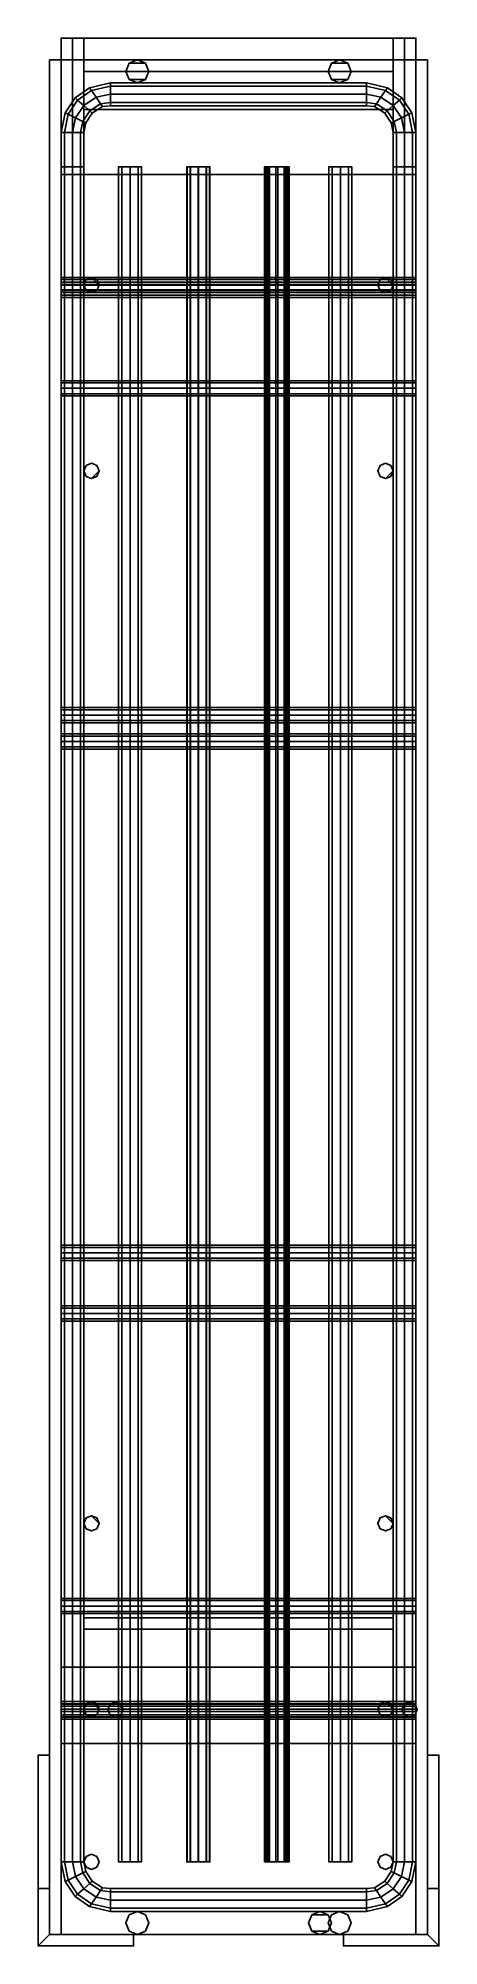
# Model space of a CAD drawing. Extents: x 0 to 105, y -500 to 0.
import ezdxf

# ---------------------------------------------------------------- set-up
doc = ezdxf.new("R2010")
doc.units = 0
doc.layers.add('ACESSORIO', color=254, linetype='CONTINUOUS')

msp = doc.modelspace()

# ---------------------------------------------------------------- linework, layer by layer
at = {"layer": 'ACESSORIO'}
for points in [[(12, -427), (12, 0), (6, 0), (6, -427)], [(6, -427), (6, 0), (6, 0, 3), (6, -427, 3)], [(6, -427, 3), (6, 0, 3), (9, 0, 3), (9, -427, 3)], [(9, -427, 24), (9, 0, 24), (6, 0, 24), (6, -427, 24)], [(6, -427, 24), (6, 0, 24), (6, 0, 27), (6, -427, 27)], [(6, -427, 27), (6, 0, 27), (12, 0, 27), (12, -427, 27)], [(9, -427, 3), (9, 0, 3), (9, 0, 24), (9, -427, 24)], [(12, -8.700711), (12, 0), (12, -8.700711)], [(93, 0, 17), (12, 0, 17), (93, 0, 17)], [(12, -8.700711, 17), (12, 0, 17), (12, 0), (12, -8.700711)], [(12, 0, 17), (93, 0, 17), (93, 0), (12, 0)], [(12, 0), (93, 0), (93, -8.700711), (12, -8.700711)], [(93, 0, 17), (12, 0, 17), (12, -8.700711, 17), (93, -8.700711, 17)], [(12, -427, 27), (12, 0, 27), (12, 0), (12, -427)], [(93, 0, 17), (93, 0), (93, 0, 17)], [(93, 0), (93, 0, 17), (93, -8.700711, 17), (93, -8.700711)], [(93, -427), (93, 0), (99, 0), (99, -427)], [(99, -427, 27), (99, 0, 27), (93, 0, 27), (93, -427, 27)], [(93, -427, 27), (93, 0, 27), (93, 0), (93, -427)], [(99, -427, 3), (99, 0, 3), (96, 0, 3), (96, -427, 3)], [(96, -427, 3), (96, 0, 3), (96, 0, 24), (96, -427, 24)], [(96, -427, 24), (96, 0, 24), (99, 0, 24), (99, -427, 24)], [(99, -427), (99, 0), (99, 0, 3), (99, -427, 3)], [(99, -427, 24), (99, 0, 24), (99, 0, 27), (99, -427, 27)], [(3, -497), (3, -5.700714), (3, -497)], [(6, -5.700714, 30), (3, -5.700714, 30), (6, -5.700714, 30)], [(3, -497, 30), (3, -5.700714, 30), (3, -5.700714), (3, -497)], [(3, -5.700714, 30), (6, -5.700714, 30), (6, -5.700714), (3, -5.700714)], [(3, -5.700714), (6, -5.700714), (6, -497), (3, -497)], [(6, -5.700714, 30), (3, -5.700714, 30), (3, -497, 30), (6, -497, 30)], [(6, -35.70072, 27), (6, -5.700714, 27), (6, -35.70072, 27)], [(99, -5.700714, 30), (6, -5.700714, 30), (99, -5.700714, 30)], [(6, -5.700714, 30), (6, -5.700714), (6, -5.700714, 30)], [(6, -35.70072, 30), (6, -5.700714, 30), (6, -5.700714, 27), (6, -35.70072, 27)], [(6, -5.700714, 30), (99, -5.700714, 30), (99, -5.700714, 27), (6, -5.700714, 27)], [(6, -5.700714, 27), (99, -5.700714, 27), (99, -35.70072, 27), (6, -35.70072, 27)], [(99, -5.700714, 30), (6, -5.700714, 30), (6, -35.70072, 30), (99, -35.70072, 30)], [(6, -5.700714), (6, -5.700714, 30), (6, -497, 30), (6, -497)], [(12, -18.70071), (12, -8.700711), (12, -18.70071)], [(93, -8.700711, 3), (12, -8.700711, 3), (93, -8.700711, 3)], [(93, -8.700711), (12, -8.700711), (93, -8.700711)], [(12, -18.70071, 3), (12, -8.700711, 3), (12, -8.700711), (12, -18.70071)], [(12, -8.700711, 3), (93, -8.700711, 3), (93, -8.700711), (12, -8.700711)], [(12, -8.700711), (93, -8.700711), (93, -18.70071), (12, -18.70071)], [(93, -8.700711, 3), (12, -8.700711, 3), (12, -18.70071, 3), (93, -18.70071, 3)], [(93, -8.700711, 17), (12, -8.700711, 17), (12, -8.700711), (93, -8.700711)], [(23.87868, -6.579393, 37), (23.87868, -6.579393, 445), (23, -8.700711, 445), (23, -8.700711, 37)], [(23, -8.700711, 37), (23, -8.700711, 445), (23.87868, -10.82203, 445), (23.87868, -10.82203, 37)], [(23.87868, -6.579393, 445), (26, -5.700714, 445), (28.12132, -6.579393, 445), (23.87868, -6.579393, 445)], [(26, -5.700714, 37), (26, -5.700714, 445), (23.87868, -6.579393, 445), (23.87868, -6.579393, 37)], [(28.12132, -6.579393, 37), (28.12132, -6.579393, 445), (26, -5.700714, 445), (26, -5.700714, 37)], [(29, -8.700711, 37), (29, -8.700711, 445), (28.12132, -6.579393, 445), (28.12132, -6.579393, 37)], [(28.12132, -10.82203, 37), (28.12132, -10.82203, 445), (29, -8.700711, 445), (29, -8.700711, 37)], [(76, -8.700711, 37), (76, -8.700711, 445), (76.87868, -6.579393, 445), (76.87868, -6.579393, 37)], [(76.87868, -10.82203, 37), (76.87868, -10.82203, 445), (76, -8.700711, 445), (76, -8.700711, 37)], [(76.87868, -6.579393, 445), (79, -5.700714, 445), (81.12132, -6.579393, 445), (76.87868, -6.579393, 445)], [(76.87868, -6.579393, 37), (76.87868, -6.579393, 445), (79, -5.700714, 445), (79, -5.700714, 37)], [(79, -5.700714, 37), (79, -5.700714, 445), (81.12132, -6.579393, 445), (81.12132, -6.579393, 37)], [(81.12132, -6.579393, 37), (81.12132, -6.579393, 445), (82, -8.700711, 445), (82, -8.700711, 37)], [(82, -8.700711, 37), (82, -8.700711, 445), (81.12132, -10.82203, 445), (81.12132, -10.82203, 37)], [(93, -8.700711, 3), (93, -8.700711), (93, -8.700711, 3)], [(93, -8.700711), (93, -8.700711, 3), (93, -18.70071, 3), (93, -18.70071)], [(99, -5.700714, 30), (99, -5.700714, 27), (99, -5.700714, 30)], [(99, -5.700714, 30), (99, -5.700714), (99, -5.700714, 30)], [(99, -5.700714, 30), (102, -5.700714, 30), (99, -5.700714, 30)], [(99, -5.700714, 27), (99, -5.700714, 30), (99, -35.70072, 30), (99, -35.70072, 27)], [(102, -5.700714, 30), (99, -5.700714, 30), (99, -5.700714), (102, -5.700714)], [(102, -5.700714), (99, -5.700714), (99, -497), (102, -497)], [(99, -5.700714), (99, -5.700714, 30), (99, -497, 30), (99, -497)], [(99, -5.700714, 30), (102, -5.700714, 30), (102, -497, 30), (99, -497, 30)], [(102, -497), (102, -5.700714), (102, -497)], [(102, -497, 30), (102, -5.700714, 30), (102, -5.700714), (102, -497)], [(10.34285, -16.22098, 39.12132), (13.97469, -13.71159, 39.12132), (13.47827, -12.98658, 37), (9.685874, -15.63748, 37)], [(9.685874, -15.63748, 37), (13.47827, -12.98658, 37), (13.97469, -13.71159, 34.87868), (10.34285, -16.22098, 34.87868)], [(10.34285, -16.22098, 441.1213), (13.97469, -13.71159, 441.1213), (13.47827, -12.98658, 439), (9.685874, -15.63748, 439)], [(9.685874, -15.63748, 439), (13.47827, -12.98658, 439), (13.97469, -13.71159, 436.8787), (10.34285, -16.22098, 436.8787)], [(10.34285, -16.22098, 398.1213), (13.97469, -13.71159, 398.1213), (13.47827, -12.98658, 396), (9.685874, -15.63748, 396)], [(9.685874, -15.63748, 396), (13.47827, -12.98658, 396), (13.97469, -13.71159, 393.8787), (10.34285, -16.22098, 393.8787)], [(10.34285, -16.22098, 355.1213), (13.97469, -13.71159, 355.1213), (13.47827, -12.98658, 353), (9.685874, -15.63748, 353)], [(9.685874, -15.63748, 353), (13.47827, -12.98658, 353), (13.97469, -13.71159, 350.8787), (10.34285, -16.22098, 350.8787)], [(10.34285, -16.22098, 82.12132), (13.97469, -13.71159, 82.12132), (13.47827, -12.98658, 80), (9.685874, -15.63748, 80)], [(9.685874, -15.63748, 80), (13.47827, -12.98658, 80), (13.97469, -13.71159, 77.87868), (10.34285, -16.22098, 77.87868)], [(10.34285, -16.22098, 125.1213), (13.97469, -13.71159, 125.1213), (13.47827, -12.98658, 123), (9.685874, -15.63748, 123)], [(9.685874, -15.63748, 123), (13.47827, -12.98658, 123), (13.97469, -13.71159, 120.8787), (10.34285, -16.22098, 120.8787)], [(11.92893, -17.62965, 40), (15.17317, -15.46192, 40), (13.97469, -13.71159, 39.12132), (10.34285, -16.22098, 39.12132)], [(10.34285, -16.22098, 34.87868), (13.97469, -13.71159, 34.87868), (15.17317, -15.46192, 34), (11.92893, -17.62965, 34)], [(11.92893, -17.62965, 442), (15.17317, -15.46192, 442), (13.97469, -13.71159, 441.1213), (10.34285, -16.22098, 441.1213)], [(10.34285, -16.22098, 436.8787), (13.97469, -13.71159, 436.8787), (15.17317, -15.46192, 436), (11.92893, -17.62965, 436)], [(11.92893, -17.62965, 399), (15.17317, -15.46192, 399), (13.97469, -13.71159, 398.1213), (10.34285, -16.22098, 398.1213)], [(10.34285, -16.22098, 393.8787), (13.97469, -13.71159, 393.8787), (15.17317, -15.46192, 393), (11.92893, -17.62965, 393)], [(11.92893, -17.62965, 356), (15.17317, -15.46192, 356), (13.97469, -13.71159, 355.1213), (10.34285, -16.22098, 355.1213)], [(10.34285, -16.22098, 350.8787), (13.97469, -13.71159, 350.8787), (15.17317, -15.46192, 350), (11.92893, -17.62965, 350)], [(11.92893, -17.62965, 83), (15.17317, -15.46192, 83), (13.97469, -13.71159, 82.12132), (10.34285, -16.22098, 82.12132)], [(10.34285, -16.22098, 77.87868), (13.97469, -13.71159, 77.87868), (15.17317, -15.46192, 77), (11.92893, -17.62965, 77)], [(11.92893, -17.62965, 126), (15.17317, -15.46192, 126), (13.97469, -13.71159, 125.1213), (10.34285, -16.22098, 125.1213)], [(10.34285, -16.22098, 120.8787), (13.97469, -13.71159, 120.8787), (15.17317, -15.46192, 120), (11.92893, -17.62965, 120)], [(19, -11.70071, 37), (19, -12.57939, 39.12132), (13.97469, -13.71159, 39.12132), (13.47827, -12.98658, 37)], [(19, -12.57939, 34.87868), (19, -11.70071, 37), (13.47827, -12.98658, 37), (13.97469, -13.71159, 34.87868)], [(19, -12.57939, 436.8787), (19, -11.70071, 439), (13.47827, -12.98658, 439), (13.97469, -13.71159, 436.8787)], [(19, -11.70071, 439), (19, -12.57939, 441.1213), (13.97469, -13.71159, 441.1213), (13.47827, -12.98658, 439)], [(19, -11.70071, 396), (19, -12.57939, 398.1213), (13.97469, -13.71159, 398.1213), (13.47827, -12.98658, 396)], [(19, -12.57939, 393.8787), (19, -11.70071, 396), (13.47827, -12.98658, 396), (13.97469, -13.71159, 393.8787)], [(19, -12.57939, 350.8787), (19, -11.70071, 353), (13.47827, -12.98658, 353), (13.97469, -13.71159, 350.8787)], [(19, -11.70071, 353), (19, -12.57939, 355.1213), (13.97469, -13.71159, 355.1213), (13.47827, -12.98658, 353)], [(19, -12.57939, 77.87868), (19, -11.70071, 80), (13.47827, -12.98658, 80), (13.97469, -13.71159, 77.87868)], [(19, -11.70071, 80), (19, -12.57939, 82.12132), (13.97469, -13.71159, 82.12132), (13.47827, -12.98658, 80)], [(19, -11.70071, 123), (19, -12.57939, 125.1213), (13.97469, -13.71159, 125.1213), (13.47827, -12.98658, 123)], [(19, -12.57939, 120.8787), (19, -11.70071, 123), (13.47827, -12.98658, 123), (13.97469, -13.71159, 120.8787)], [(19, -14.70071, 40), (19, -12.57939, 39.12132), (13.97469, -13.71159, 39.12132), (15.17317, -15.46192, 40)], [(19, -14.70071, 34), (19, -12.57939, 34.87868), (13.97469, -13.71159, 34.87868), (15.17317, -15.46192, 34)], [(19, -14.70071, 436), (19, -12.57939, 436.8787), (13.97469, -13.71159, 436.8787), (15.17317, -15.46192, 436)], [(19, -14.70071, 442), (19, -12.57939, 441.1213), (13.97469, -13.71159, 441.1213), (15.17317, -15.46192, 442)], [(19, -14.70071, 399), (19, -12.57939, 398.1213), (13.97469, -13.71159, 398.1213), (15.17317, -15.46192, 399)], [(19, -14.70071, 393), (19, -12.57939, 393.8787), (13.97469, -13.71159, 393.8787), (15.17317, -15.46192, 393)], [(19, -14.70071, 350), (19, -12.57939, 350.8787), (13.97469, -13.71159, 350.8787), (15.17317, -15.46192, 350)], [(19, -14.70071, 356), (19, -12.57939, 355.1213), (13.97469, -13.71159, 355.1213), (15.17317, -15.46192, 356)], [(19, -14.70071, 77), (19, -12.57939, 77.87868), (13.97469, -13.71159, 77.87868), (15.17317, -15.46192, 77)], [(19, -14.70071, 83), (19, -12.57939, 82.12132), (13.97469, -13.71159, 82.12132), (15.17317, -15.46192, 83)], [(19, -14.70071, 126), (19, -12.57939, 125.1213), (13.97469, -13.71159, 125.1213), (15.17317, -15.46192, 126)], [(19, -14.70071, 120), (19, -12.57939, 120.8787), (13.97469, -13.71159, 120.8787), (15.17317, -15.46192, 120)], [(19, -14.70071, 40), (19, -16.82203, 39.12132), (16.37164, -17.21226, 39.12132), (15.17317, -15.46192, 40)], [(19, -16.82203, 34.87868), (19, -14.70071, 34), (15.17317, -15.46192, 34), (16.37164, -17.21226, 34.87868)], [(19, -16.82203, 436.8787), (19, -14.70071, 436), (15.17317, -15.46192, 436), (16.37164, -17.21226, 436.8787)], [(19, -14.70071, 442), (19, -16.82203, 441.1213), (16.37164, -17.21226, 441.1213), (15.17317, -15.46192, 442)], [(19, -14.70071, 399), (19, -16.82203, 398.1213), (16.37164, -17.21226, 398.1213), (15.17317, -15.46192, 399)], [(19, -16.82203, 393.8787), (19, -14.70071, 393), (15.17317, -15.46192, 393), (16.37164, -17.21226, 393.8787)], [(19, -16.82203, 350.8787), (19, -14.70071, 350), (15.17317, -15.46192, 350), (16.37164, -17.21226, 350.8787)], [(19, -14.70071, 356), (19, -16.82203, 355.1213), (16.37164, -17.21226, 355.1213), (15.17317, -15.46192, 356)], [(19, -16.82203, 77.87868), (19, -14.70071, 77), (15.17317, -15.46192, 77), (16.37164, -17.21226, 77.87868)], [(19, -14.70071, 83), (19, -16.82203, 82.12132), (16.37164, -17.21226, 82.12132), (15.17317, -15.46192, 83)], [(19, -14.70071, 126), (19, -16.82203, 125.1213), (16.37164, -17.21226, 125.1213), (15.17317, -15.46192, 126)], [(19, -16.82203, 120.8787), (19, -14.70071, 120), (15.17317, -15.46192, 120), (16.37164, -17.21226, 120.8787)], [(86, -12.57939, 39.12132), (19, -12.57939, 39.12132), (19, -11.70071, 37), (86, -11.70071, 37)], [(86, -11.70071, 37), (19, -11.70071, 37), (19, -12.57939, 34.87868), (86, -12.57939, 34.87868)], [(86, -12.57939, 441.1213), (19, -12.57939, 441.1213), (19, -11.70071, 439), (86, -11.70071, 439)], [(86, -11.70071, 439), (19, -11.70071, 439), (19, -12.57939, 436.8787), (86, -12.57939, 436.8787)], [(86, -12.57939, 398.1213), (19, -12.57939, 398.1213), (19, -11.70071, 396), (86, -11.70071, 396)], [(86, -11.70071, 396), (19, -11.70071, 396), (19, -12.57939, 393.8787), (86, -12.57939, 393.8787)], [(86, -12.57939, 355.1213), (19, -12.57939, 355.1213), (19, -11.70071, 353), (86, -11.70071, 353)], [(86, -11.70071, 353), (19, -11.70071, 353), (19, -12.57939, 350.8787), (86, -12.57939, 350.8787)], [(86, -12.57939, 82.12132), (19, -12.57939, 82.12132), (19, -11.70071, 80), (86, -11.70071, 80)], [(86, -11.70071, 80), (19, -11.70071, 80), (19, -12.57939, 77.87868), (86, -12.57939, 77.87868)], [(86, -12.57939, 125.1213), (19, -12.57939, 125.1213), (19, -11.70071, 123), (86, -11.70071, 123)], [(86, -11.70071, 123), (19, -11.70071, 123), (19, -12.57939, 120.8787), (86, -12.57939, 120.8787)], [(86, -14.70071, 40), (19, -14.70071, 40), (19, -12.57939, 39.12132), (86, -12.57939, 39.12132)], [(86, -12.57939, 34.87868), (19, -12.57939, 34.87868), (19, -14.70071, 34), (86, -14.70071, 34)], [(86, -14.70071, 442), (19, -14.70071, 442), (19, -12.57939, 441.1213), (86, -12.57939, 441.1213)], [(86, -12.57939, 436.8787), (19, -12.57939, 436.8787), (19, -14.70071, 436), (86, -14.70071, 436)], [(86, -14.70071, 399), (19, -14.70071, 399), (19, -12.57939, 398.1213), (86, -12.57939, 398.1213)], [(86, -12.57939, 393.8787), (19, -12.57939, 393.8787), (19, -14.70071, 393), (86, -14.70071, 393)], [(86, -14.70071, 356), (19, -14.70071, 356), (19, -12.57939, 355.1213), (86, -12.57939, 355.1213)], [(86, -12.57939, 350.8787), (19, -12.57939, 350.8787), (19, -14.70071, 350), (86, -14.70071, 350)], [(86, -14.70071, 83), (19, -14.70071, 83), (19, -12.57939, 82.12132), (86, -12.57939, 82.12132)], [(86, -12.57939, 77.87868), (19, -12.57939, 77.87868), (19, -14.70071, 77), (86, -14.70071, 77)], [(86, -14.70071, 126), (19, -14.70071, 126), (19, -12.57939, 125.1213), (86, -12.57939, 125.1213)], [(86, -12.57939, 120.8787), (19, -12.57939, 120.8787), (19, -14.70071, 120), (86, -14.70071, 120)], [(86, -16.82203, 39.12132), (19, -16.82203, 39.12132), (19, -14.70071, 40), (86, -14.70071, 40)], [(86, -14.70071, 34), (19, -14.70071, 34), (19, -16.82203, 34.87868), (86, -16.82203, 34.87868)], [(86, -16.82203, 441.1213), (19, -16.82203, 441.1213), (19, -14.70071, 442), (86, -14.70071, 442)], [(86, -14.70071, 436), (19, -14.70071, 436), (19, -16.82203, 436.8787), (86, -16.82203, 436.8787)], [(86, -16.82203, 398.1213), (19, -16.82203, 398.1213), (19, -14.70071, 399), (86, -14.70071, 399)], [(86, -14.70071, 393), (19, -14.70071, 393), (19, -16.82203, 393.8787), (86, -16.82203, 393.8787)], [(86, -16.82203, 355.1213), (19, -16.82203, 355.1213), (19, -14.70071, 356), (86, -14.70071, 356)], [(86, -14.70071, 350), (19, -14.70071, 350), (19, -16.82203, 350.8787), (86, -16.82203, 350.8787)], [(86, -16.82203, 82.12132), (19, -16.82203, 82.12132), (19, -14.70071, 83), (86, -14.70071, 83)], [(86, -14.70071, 77), (19, -14.70071, 77), (19, -16.82203, 77.87868), (86, -16.82203, 77.87868)], [(86, -16.82203, 125.1213), (19, -16.82203, 125.1213), (19, -14.70071, 126), (86, -14.70071, 126)], [(86, -14.70071, 120), (19, -14.70071, 120), (19, -16.82203, 120.8787), (86, -16.82203, 120.8787)], [(23.87868, -10.82203, 445), (26, -11.70071, 445), (28.12132, -10.82203, 445), (23.87868, -10.82203, 445)], [(23.87868, -10.82203, 37), (23.87868, -10.82203, 445), (26, -11.70071, 445), (26, -11.70071, 37)], [(26, -11.70071, 37), (26, -11.70071, 445), (28.12132, -10.82203, 445), (28.12132, -10.82203, 37)], [(76.87868, -10.82203, 445), (79, -11.70071, 445), (81.12132, -10.82203, 445), (76.87868, -10.82203, 445)], [(79, -11.70071, 37), (79, -11.70071, 445), (76.87868, -10.82203, 445), (76.87868, -10.82203, 37)], [(81.12132, -10.82203, 37), (81.12132, -10.82203, 445), (79, -11.70071, 445), (79, -11.70071, 37)], [(86, -12.57939, 34.87868), (86, -11.70071, 37), (91.5217, -12.98658, 37), (91.02525, -13.71159, 34.87868)], [(86, -11.70071, 37), (86, -12.57939, 39.12132), (91.02525, -13.71159, 39.12132), (91.5217, -12.98658, 37)], [(86, -11.70071, 439), (86, -12.57939, 441.1213), (91.02525, -13.71159, 441.1213), (91.5217, -12.98658, 439)], [(86, -12.57939, 436.8787), (86, -11.70071, 439), (91.5217, -12.98658, 439), (91.02525, -13.71159, 436.8787)], [(86, -12.57939, 393.8787), (86, -11.70071, 396), (91.5217, -12.98658, 396), (91.02525, -13.71159, 393.8787)], [(86, -11.70071, 396), (86, -12.57939, 398.1213), (91.02525, -13.71159, 398.1213), (91.5217, -12.98658, 396)], [(86, -11.70071, 353), (86, -12.57939, 355.1213), (91.02525, -13.71159, 355.1213), (91.5217, -12.98658, 353)], [(86, -12.57939, 350.8787), (86, -11.70071, 353), (91.5217, -12.98658, 353), (91.02525, -13.71159, 350.8787)], [(86, -11.70071, 80), (86, -12.57939, 82.12132), (91.02525, -13.71159, 82.12132), (91.5217, -12.98658, 80)], [(86, -12.57939, 77.87868), (86, -11.70071, 80), (91.5217, -12.98658, 80), (91.02525, -13.71159, 77.87868)], [(86, -12.57939, 120.8787), (86, -11.70071, 123), (91.5217, -12.98658, 123), (91.02525, -13.71159, 120.8787)], [(86, -11.70071, 123), (86, -12.57939, 125.1213), (91.02525, -13.71159, 125.1213), (91.5217, -12.98658, 123)], [(86, -14.70071, 34), (86, -12.57939, 34.87868), (91.02525, -13.71159, 34.87868), (89.82684, -15.46192, 34)], [(86, -14.70071, 40), (86, -12.57939, 39.12132), (91.02525, -13.71159, 39.12132), (89.82684, -15.46192, 40)], [(86, -14.70071, 442), (86, -12.57939, 441.1213), (91.02525, -13.71159, 441.1213), (89.82684, -15.46192, 442)], [(86, -14.70071, 436), (86, -12.57939, 436.8787), (91.02525, -13.71159, 436.8787), (89.82684, -15.46192, 436)], [(86, -14.70071, 393), (86, -12.57939, 393.8787), (91.02525, -13.71159, 393.8787), (89.82684, -15.46192, 393)], [(86, -14.70071, 399), (86, -12.57939, 398.1213), (91.02525, -13.71159, 398.1213), (89.82684, -15.46192, 399)], [(86, -14.70071, 356), (86, -12.57939, 355.1213), (91.02525, -13.71159, 355.1213), (89.82684, -15.46192, 356)], [(86, -14.70071, 350), (86, -12.57939, 350.8787), (91.02525, -13.71159, 350.8787), (89.82684, -15.46192, 350)], [(86, -14.70071, 83), (86, -12.57939, 82.12132), (91.02525, -13.71159, 82.12132), (89.82684, -15.46192, 83)], [(86, -14.70071, 77), (86, -12.57939, 77.87868), (91.02525, -13.71159, 77.87868), (89.82684, -15.46192, 77)], [(86, -14.70071, 120), (86, -12.57939, 120.8787), (91.02525, -13.71159, 120.8787), (89.82684, -15.46192, 120)], [(86, -14.70071, 126), (86, -12.57939, 125.1213), (91.02525, -13.71159, 125.1213), (89.82684, -15.46192, 126)], [(86, -16.82203, 34.87868), (86, -14.70071, 34), (89.82684, -15.46192, 34), (88.62836, -17.21226, 34.87868)], [(86, -14.70071, 40), (86, -16.82203, 39.12132), (88.62836, -17.21226, 39.12132), (89.82684, -15.46192, 40)], [(86, -14.70071, 442), (86, -16.82203, 441.1213), (88.62836, -17.21226, 441.1213), (89.82684, -15.46192, 442)], [(86, -16.82203, 436.8787), (86, -14.70071, 436), (89.82684, -15.46192, 436), (88.62836, -17.21226, 436.8787)], [(86, -16.82203, 393.8787), (86, -14.70071, 393), (89.82684, -15.46192, 393), (88.62836, -17.21226, 393.8787)], [(86, -14.70071, 399), (86, -16.82203, 398.1213), (88.62836, -17.21226, 398.1213), (89.82684, -15.46192, 399)], [(86, -14.70071, 356), (86, -16.82203, 355.1213), (88.62836, -17.21226, 355.1213), (89.82684, -15.46192, 356)], [(86, -16.82203, 350.8787), (86, -14.70071, 350), (89.82684, -15.46192, 350), (88.62836, -17.21226, 350.8787)], [(86, -14.70071, 83), (86, -16.82203, 82.12132), (88.62836, -17.21226, 82.12132), (89.82684, -15.46192, 83)], [(86, -16.82203, 77.87868), (86, -14.70071, 77), (89.82684, -15.46192, 77), (88.62836, -17.21226, 77.87868)], [(86, -16.82203, 120.8787), (86, -14.70071, 120), (89.82684, -15.46192, 120), (88.62836, -17.21226, 120.8787)], [(86, -14.70071, 126), (86, -16.82203, 125.1213), (88.62836, -17.21226, 125.1213), (89.82684, -15.46192, 126)], [(93.0711, -17.62965, 40), (89.82684, -15.46192, 40), (91.02525, -13.71159, 39.12132), (94.6572, -16.22098, 39.12132)], [(94.6572, -16.22098, 34.87868), (91.02525, -13.71159, 34.87868), (89.82684, -15.46192, 34), (93.0711, -17.62965, 34)], [(93.0711, -17.62965, 442), (89.82684, -15.46192, 442), (91.02525, -13.71159, 441.1213), (94.6572, -16.22098, 441.1213)], [(94.6572, -16.22098, 436.8787), (91.02525, -13.71159, 436.8787), (89.82684, -15.46192, 436), (93.0711, -17.62965, 436)], [(93.0711, -17.62965, 399), (89.82684, -15.46192, 399), (91.02525, -13.71159, 398.1213), (94.6572, -16.22098, 398.1213)], [(94.6572, -16.22098, 393.8787), (91.02525, -13.71159, 393.8787), (89.82684, -15.46192, 393), (93.0711, -17.62965, 393)], [(93.0711, -17.62965, 356), (89.82684, -15.46192, 356), (91.02525, -13.71159, 355.1213), (94.6572, -16.22098, 355.1213)], [(94.6572, -16.22098, 350.8787), (91.02525, -13.71159, 350.8787), (89.82684, -15.46192, 350), (93.0711, -17.62965, 350)], [(93.0711, -17.62965, 83), (89.82684, -15.46192, 83), (91.02525, -13.71159, 82.12132), (94.6572, -16.22098, 82.12132)], [(94.6572, -16.22098, 77.87868), (91.02525, -13.71159, 77.87868), (89.82684, -15.46192, 77), (93.0711, -17.62965, 77)], [(93.0711, -17.62965, 126), (89.82684, -15.46192, 126), (91.02525, -13.71159, 125.1213), (94.6572, -16.22098, 125.1213)], [(94.6572, -16.22098, 120.8787), (91.02525, -13.71159, 120.8787), (89.82684, -15.46192, 120), (93.0711, -17.62965, 120)], [(94.6572, -16.22098, 39.12132), (91.02525, -13.71159, 39.12132), (91.5217, -12.98658, 37), (95.3141, -15.63748, 37)], [(95.3141, -15.63748, 37), (91.5217, -12.98658, 37), (91.02525, -13.71159, 34.87868), (94.6572, -16.22098, 34.87868)], [(94.6572, -16.22098, 441.1213), (91.02525, -13.71159, 441.1213), (91.5217, -12.98658, 439), (95.3141, -15.63748, 439)], [(95.3141, -15.63748, 439), (91.5217, -12.98658, 439), (91.02525, -13.71159, 436.8787), (94.6572, -16.22098, 436.8787)], [(94.6572, -16.22098, 398.1213), (91.02525, -13.71159, 398.1213), (91.5217, -12.98658, 396), (95.3141, -15.63748, 396)], [(95.3141, -15.63748, 396), (91.5217, -12.98658, 396), (91.02525, -13.71159, 393.8787), (94.6572, -16.22098, 393.8787)], [(94.6572, -16.22098, 355.1213), (91.02525, -13.71159, 355.1213), (91.5217, -12.98658, 353), (95.3141, -15.63748, 353)], [(95.3141, -15.63748, 353), (91.5217, -12.98658, 353), (91.02525, -13.71159, 350.8787), (94.6572, -16.22098, 350.8787)], [(94.6572, -16.22098, 82.12132), (91.02525, -13.71159, 82.12132), (91.5217, -12.98658, 80), (95.3141, -15.63748, 80)], [(95.3141, -15.63748, 80), (91.5217, -12.98658, 80), (91.02525, -13.71159, 77.87868), (94.6572, -16.22098, 77.87868)], [(94.6572, -16.22098, 125.1213), (91.02525, -13.71159, 125.1213), (91.5217, -12.98658, 123), (95.3141, -15.63748, 123)], [(95.3141, -15.63748, 123), (91.5217, -12.98658, 123), (91.02525, -13.71159, 120.8787), (94.6572, -16.22098, 120.8787)], [(6.87868, -24.70071, 39.12132), (7.853928, -19.94528, 39.12132), (7.063909, -19.56064, 37), (6, -24.70071, 37)], [(6, -24.70071, 37), (7.063909, -19.56064, 37), (7.853928, -19.94528, 34.87868), (6.87868, -24.70071, 34.87868)], [(6.87868, -24.70071, 441.1213), (7.853928, -19.94528, 441.1213), (7.063909, -19.56064, 439), (6, -24.70071, 439)], [(6, -24.70071, 439), (7.063909, -19.56064, 439), (7.853928, -19.94528, 436.8787), (6.87868, -24.70071, 436.8787)], [(6.87868, -24.70071, 398.1213), (7.853928, -19.94528, 398.1213), (7.063909, -19.56064, 396), (6, -24.70071, 396)], [(6, -24.70071, 396), (7.063909, -19.56064, 396), (7.853928, -19.94528, 393.8787), (6.87868, -24.70071, 393.8787)], [(6.87868, -24.70071, 355.1213), (7.853928, -19.94528, 355.1213), (7.063909, -19.56064, 353), (6, -24.70071, 353)], [(6, -24.70071, 353), (7.063909, -19.56064, 353), (7.853928, -19.94528, 350.8787), (6.87868, -24.70071, 350.8787)], [(6.87868, -24.70071, 82.12132), (7.853928, -19.94528, 82.12132), (7.063909, -19.56064, 80), (6, -24.70071, 80)], [(6, -24.70071, 80), (7.063909, -19.56064, 80), (7.853928, -19.94528, 77.87868), (6.87868, -24.70071, 77.87868)], [(6.87868, -24.70071, 125.1213), (7.853928, -19.94528, 125.1213), (7.063909, -19.56064, 123), (6, -24.70071, 123)], [(6, -24.70071, 123), (7.063909, -19.56064, 123), (7.853928, -19.94528, 120.8787), (6.87868, -24.70071, 120.8787)], [(9, -24.70071, 40), (9.761206, -20.87388, 40), (7.853928, -19.94528, 39.12132), (6.87868, -24.70071, 39.12132)], [(6.87868, -24.70071, 34.87868), (7.853928, -19.94528, 34.87868), (9.761206, -20.87388, 34), (9, -24.70071, 34)], [(9, -24.70071, 442), (9.761206, -20.87388, 442), (7.853928, -19.94528, 441.1213), (6.87868, -24.70071, 441.1213)], [(6.87868, -24.70071, 436.8787), (7.853928, -19.94528, 436.8787), (9.761206, -20.87388, 436), (9, -24.70071, 436)], [(9, -24.70071, 399), (9.761206, -20.87388, 399), (7.853928, -19.94528, 398.1213), (6.87868, -24.70071, 398.1213)], [(6.87868, -24.70071, 393.8787), (7.853928, -19.94528, 393.8787), (9.761206, -20.87388, 393), (9, -24.70071, 393)], [(9, -24.70071, 356), (9.761206, -20.87388, 356), (7.853928, -19.94528, 355.1213), (6.87868, -24.70071, 355.1213)], [(6.87868, -24.70071, 350.8787), (7.853928, -19.94528, 350.8787), (9.761206, -20.87388, 350), (9, -24.70071, 350)], [(9, -24.70071, 83), (9.761206, -20.87388, 83), (7.853928, -19.94528, 82.12132), (6.87868, -24.70071, 82.12132)], [(6.87868, -24.70071, 77.87868), (7.853928, -19.94528, 77.87868), (9.761206, -20.87388, 77), (9, -24.70071, 77)], [(9, -24.70071, 126), (9.761206, -20.87388, 126), (7.853928, -19.94528, 125.1213), (6.87868, -24.70071, 125.1213)], [(6.87868, -24.70071, 120.8787), (7.853928, -19.94528, 120.8787), (9.761206, -20.87388, 120), (9, -24.70071, 120)], [(7.853928, -19.94528, 39.12132), (10.34285, -16.22098, 39.12132), (9.685874, -15.63748, 37), (7.063909, -19.56064, 37)], [(7.063909, -19.56064, 37), (9.685874, -15.63748, 37), (10.34285, -16.22098, 34.87868), (7.853928, -19.94528, 34.87868)], [(7.853928, -19.94528, 441.1213), (10.34285, -16.22098, 441.1213), (9.685874, -15.63748, 439), (7.063909, -19.56064, 439)], [(7.063909, -19.56064, 439), (9.685874, -15.63748, 439), (10.34285, -16.22098, 436.8787), (7.853928, -19.94528, 436.8787)], [(7.853928, -19.94528, 398.1213), (10.34285, -16.22098, 398.1213), (9.685874, -15.63748, 396), (7.063909, -19.56064, 396)], [(7.063909, -19.56064, 396), (9.685874, -15.63748, 396), (10.34285, -16.22098, 393.8787), (7.853928, -19.94528, 393.8787)], [(7.853928, -19.94528, 355.1213), (10.34285, -16.22098, 355.1213), (9.685874, -15.63748, 353), (7.063909, -19.56064, 353)], [(7.063909, -19.56064, 353), (9.685874, -15.63748, 353), (10.34285, -16.22098, 350.8787), (7.853928, -19.94528, 350.8787)], [(7.853928, -19.94528, 82.12132), (10.34285, -16.22098, 82.12132), (9.685874, -15.63748, 80), (7.063909, -19.56064, 80)], [(7.063909, -19.56064, 80), (9.685874, -15.63748, 80), (10.34285, -16.22098, 77.87868), (7.853928, -19.94528, 77.87868)], [(7.853928, -19.94528, 125.1213), (10.34285, -16.22098, 125.1213), (9.685874, -15.63748, 123), (7.063909, -19.56064, 123)], [(7.063909, -19.56064, 123), (9.685874, -15.63748, 123), (10.34285, -16.22098, 120.8787), (7.853928, -19.94528, 120.8787)], [(9.761206, -20.87388, 40), (11.92893, -17.62965, 40), (10.34285, -16.22098, 39.12132), (7.853928, -19.94528, 39.12132)], [(7.853928, -19.94528, 34.87868), (10.34285, -16.22098, 34.87868), (11.92893, -17.62965, 34), (9.761206, -20.87388, 34)], [(9.761206, -20.87388, 442), (11.92893, -17.62965, 442), (10.34285, -16.22098, 441.1213), (7.853928, -19.94528, 441.1213)], [(7.853928, -19.94528, 436.8787), (10.34285, -16.22098, 436.8787), (11.92893, -17.62965, 436), (9.761206, -20.87388, 436)], [(9.761206, -20.87388, 399), (11.92893, -17.62965, 399), (10.34285, -16.22098, 398.1213), (7.853928, -19.94528, 398.1213)], [(7.853928, -19.94528, 393.8787), (10.34285, -16.22098, 393.8787), (11.92893, -17.62965, 393), (9.761206, -20.87388, 393)], [(9.761206, -20.87388, 356), (11.92893, -17.62965, 356), (10.34285, -16.22098, 355.1213), (7.853928, -19.94528, 355.1213)], [(7.853928, -19.94528, 350.8787), (10.34285, -16.22098, 350.8787), (11.92893, -17.62965, 350), (9.761206, -20.87388, 350)], [(9.761206, -20.87388, 83), (11.92893, -17.62965, 83), (10.34285, -16.22098, 82.12132), (7.853928, -19.94528, 82.12132)], [(7.853928, -19.94528, 77.87868), (10.34285, -16.22098, 77.87868), (11.92893, -17.62965, 77), (9.761206, -20.87388, 77)], [(9.761206, -20.87388, 126), (11.92893, -17.62965, 126), (10.34285, -16.22098, 125.1213), (7.853928, -19.94528, 125.1213)], [(7.853928, -19.94528, 120.8787), (10.34285, -16.22098, 120.8787), (11.92893, -17.62965, 120), (9.761206, -20.87388, 120)], [(9.761206, -20.87388, 34), (11.92893, -17.62965, 34), (13.51501, -19.03831, 34.87868), (11.66848, -21.80247, 34.87868)], [(11.66848, -21.80247, 39.12132), (13.51501, -19.03831, 39.12132), (11.92893, -17.62965, 40), (9.761206, -20.87388, 40)], [(9.761206, -20.87388, 436), (11.92893, -17.62965, 436), (13.51501, -19.03831, 436.8787), (11.66848, -21.80247, 436.8787)], [(11.66848, -21.80247, 441.1213), (13.51501, -19.03831, 441.1213), (11.92893, -17.62965, 442), (9.761206, -20.87388, 442)], [(9.761206, -20.87388, 393), (11.92893, -17.62965, 393), (13.51501, -19.03831, 393.8787), (11.66848, -21.80247, 393.8787)], [(11.66848, -21.80247, 398.1213), (13.51501, -19.03831, 398.1213), (11.92893, -17.62965, 399), (9.761206, -20.87388, 399)], [(9.761206, -20.87388, 350), (11.92893, -17.62965, 350), (13.51501, -19.03831, 350.8787), (11.66848, -21.80247, 350.8787)], [(11.66848, -21.80247, 355.1213), (13.51501, -19.03831, 355.1213), (11.92893, -17.62965, 356), (9.761206, -20.87388, 356)], [(9.761206, -20.87388, 77), (11.92893, -17.62965, 77), (13.51501, -19.03831, 77.87868), (11.66848, -21.80247, 77.87868)], [(11.66848, -21.80247, 82.12132), (13.51501, -19.03831, 82.12132), (11.92893, -17.62965, 83), (9.761206, -20.87388, 83)], [(9.761206, -20.87388, 120), (11.92893, -17.62965, 120), (13.51501, -19.03831, 120.8787), (11.66848, -21.80247, 120.8787)], [(11.66848, -21.80247, 125.1213), (13.51501, -19.03831, 125.1213), (11.92893, -17.62965, 126), (9.761206, -20.87388, 126)], [(11.66848, -21.80247, 34.87868), (13.51501, -19.03831, 34.87868), (14.17199, -19.6218, 37), (12.4585, -22.18711, 37)], [(12.4585, -22.18711, 37), (14.17199, -19.6218, 37), (13.51501, -19.03831, 39.12132), (11.66848, -21.80247, 39.12132)], [(11.66848, -21.80247, 436.8787), (13.51501, -19.03831, 436.8787), (14.17199, -19.6218, 439), (12.4585, -22.18711, 439)], [(12.4585, -22.18711, 439), (14.17199, -19.6218, 439), (13.51501, -19.03831, 441.1213), (11.66848, -21.80247, 441.1213)], [(11.66848, -21.80247, 393.8787), (13.51501, -19.03831, 393.8787), (14.17199, -19.6218, 396), (12.4585, -22.18711, 396)], [(12.4585, -22.18711, 396), (14.17199, -19.6218, 396), (13.51501, -19.03831, 398.1213), (11.66848, -21.80247, 398.1213)], [(11.66848, -21.80247, 350.8787), (13.51501, -19.03831, 350.8787), (14.17199, -19.6218, 353), (12.4585, -22.18711, 353)], [(12.4585, -22.18711, 353), (14.17199, -19.6218, 353), (13.51501, -19.03831, 355.1213), (11.66848, -21.80247, 355.1213)], [(11.66848, -21.80247, 77.87868), (13.51501, -19.03831, 77.87868), (14.17199, -19.6218, 80), (12.4585, -22.18711, 80)], [(12.4585, -22.18711, 80), (14.17199, -19.6218, 80), (13.51501, -19.03831, 82.12132), (11.66848, -21.80247, 82.12132)], [(11.66848, -21.80247, 120.8787), (13.51501, -19.03831, 120.8787), (14.17199, -19.6218, 123), (12.4585, -22.18711, 123)], [(12.4585, -22.18711, 123), (14.17199, -19.6218, 123), (13.51501, -19.03831, 125.1213), (11.66848, -21.80247, 125.1213)], [(11.92893, -17.62965, 34), (15.17317, -15.46192, 34), (16.37164, -17.21226, 34.87868), (13.51501, -19.03831, 34.87868)], [(13.51501, -19.03831, 39.12132), (16.37164, -17.21226, 39.12132), (15.17317, -15.46192, 40), (11.92893, -17.62965, 40)], [(11.92893, -17.62965, 436), (15.17317, -15.46192, 436), (16.37164, -17.21226, 436.8787), (13.51501, -19.03831, 436.8787)], [(13.51501, -19.03831, 441.1213), (16.37164, -17.21226, 441.1213), (15.17317, -15.46192, 442), (11.92893, -17.62965, 442)], [(11.92893, -17.62965, 393), (15.17317, -15.46192, 393), (16.37164, -17.21226, 393.8787), (13.51501, -19.03831, 393.8787)], [(13.51501, -19.03831, 398.1213), (16.37164, -17.21226, 398.1213), (15.17317, -15.46192, 399), (11.92893, -17.62965, 399)], [(11.92893, -17.62965, 350), (15.17317, -15.46192, 350), (16.37164, -17.21226, 350.8787), (13.51501, -19.03831, 350.8787)], [(13.51501, -19.03831, 355.1213), (16.37164, -17.21226, 355.1213), (15.17317, -15.46192, 356), (11.92893, -17.62965, 356)], [(11.92893, -17.62965, 77), (15.17317, -15.46192, 77), (16.37164, -17.21226, 77.87868), (13.51501, -19.03831, 77.87868)], [(13.51501, -19.03831, 82.12132), (16.37164, -17.21226, 82.12132), (15.17317, -15.46192, 83), (11.92893, -17.62965, 83)], [(11.92893, -17.62965, 120), (15.17317, -15.46192, 120), (16.37164, -17.21226, 120.8787), (13.51501, -19.03831, 120.8787)], [(13.51501, -19.03831, 125.1213), (16.37164, -17.21226, 125.1213), (15.17317, -15.46192, 126), (11.92893, -17.62965, 126)], [(93, -18.70071), (12, -18.70071), (93, -18.70071)], [(93, -18.70071, 3), (12, -18.70071, 3), (12, -18.70071), (93, -18.70071)], [(13.51501, -19.03831, 34.87868), (16.37164, -17.21226, 34.87868), (16.86807, -17.93726, 37), (14.17199, -19.6218, 37)], [(14.17199, -19.6218, 37), (16.86807, -17.93726, 37), (16.37164, -17.21226, 39.12132), (13.51501, -19.03831, 39.12132)], [(13.51501, -19.03831, 436.8787), (16.37164, -17.21226, 436.8787), (16.86807, -17.93726, 439), (14.17199, -19.6218, 439)], [(14.17199, -19.6218, 439), (16.86807, -17.93726, 439), (16.37164, -17.21226, 441.1213), (13.51501, -19.03831, 441.1213)], [(13.51501, -19.03831, 393.8787), (16.37164, -17.21226, 393.8787), (16.86807, -17.93726, 396), (14.17199, -19.6218, 396)], [(14.17199, -19.6218, 396), (16.86807, -17.93726, 396), (16.37164, -17.21226, 398.1213), (13.51501, -19.03831, 398.1213)], [(13.51501, -19.03831, 350.8787), (16.37164, -17.21226, 350.8787), (16.86807, -17.93726, 353), (14.17199, -19.6218, 353)], [(14.17199, -19.6218, 353), (16.86807, -17.93726, 353), (16.37164, -17.21226, 355.1213), (13.51501, -19.03831, 355.1213)], [(13.51501, -19.03831, 77.87868), (16.37164, -17.21226, 77.87868), (16.86807, -17.93726, 80), (14.17199, -19.6218, 80)], [(14.17199, -19.6218, 80), (16.86807, -17.93726, 80), (16.37164, -17.21226, 82.12132), (13.51501, -19.03831, 82.12132)], [(13.51501, -19.03831, 120.8787), (16.37164, -17.21226, 120.8787), (16.86807, -17.93726, 123), (14.17199, -19.6218, 123)], [(14.17199, -19.6218, 123), (16.86807, -17.93726, 123), (16.37164, -17.21226, 125.1213), (13.51501, -19.03831, 125.1213)], [(19, -17.70071, 37), (19, -16.82203, 39.12132), (16.37164, -17.21226, 39.12132), (16.86807, -17.93726, 37)], [(19, -17.70071, 37), (19, -16.82203, 34.87868), (16.37164, -17.21226, 34.87868), (16.86807, -17.93726, 37)], [(19, -17.70071, 439), (19, -16.82203, 436.8787), (16.37164, -17.21226, 436.8787), (16.86807, -17.93726, 439)], [(19, -17.70071, 439), (19, -16.82203, 441.1213), (16.37164, -17.21226, 441.1213), (16.86807, -17.93726, 439)], [(19, -17.70071, 396), (19, -16.82203, 398.1213), (16.37164, -17.21226, 398.1213), (16.86807, -17.93726, 396)], [(19, -17.70071, 396), (19, -16.82203, 393.8787), (16.37164, -17.21226, 393.8787), (16.86807, -17.93726, 396)], [(19, -17.70071, 353), (19, -16.82203, 350.8787), (16.37164, -17.21226, 350.8787), (16.86807, -17.93726, 353)], [(19, -17.70071, 353), (19, -16.82203, 355.1213), (16.37164, -17.21226, 355.1213), (16.86807, -17.93726, 353)], [(19, -17.70071, 80), (19, -16.82203, 77.87868), (16.37164, -17.21226, 77.87868), (16.86807, -17.93726, 80)], [(19, -17.70071, 80), (19, -16.82203, 82.12132), (16.37164, -17.21226, 82.12132), (16.86807, -17.93726, 80)], [(19, -17.70071, 123), (19, -16.82203, 125.1213), (16.37164, -17.21226, 125.1213), (16.86807, -17.93726, 123)], [(19, -17.70071, 123), (19, -16.82203, 120.8787), (16.37164, -17.21226, 120.8787), (16.86807, -17.93726, 123)], [(86, -17.70071, 37), (19, -17.70071, 37), (19, -16.82203, 39.12132), (86, -16.82203, 39.12132)], [(86, -16.82203, 34.87868), (19, -16.82203, 34.87868), (19, -17.70071, 37), (86, -17.70071, 37)], [(86, -17.70071, 439), (19, -17.70071, 439), (19, -16.82203, 441.1213), (86, -16.82203, 441.1213)], [(86, -16.82203, 436.8787), (19, -16.82203, 436.8787), (19, -17.70071, 439), (86, -17.70071, 439)], [(86, -17.70071, 396), (19, -17.70071, 396), (19, -16.82203, 398.1213), (86, -16.82203, 398.1213)], [(86, -16.82203, 393.8787), (19, -16.82203, 393.8787), (19, -17.70071, 396), (86, -17.70071, 396)], [(86, -17.70071, 353), (19, -17.70071, 353), (19, -16.82203, 355.1213), (86, -16.82203, 355.1213)], [(86, -16.82203, 350.8787), (19, -16.82203, 350.8787), (19, -17.70071, 353), (86, -17.70071, 353)], [(86, -17.70071, 80), (19, -17.70071, 80), (19, -16.82203, 82.12132), (86, -16.82203, 82.12132)], [(86, -16.82203, 77.87868), (19, -16.82203, 77.87868), (19, -17.70071, 80), (86, -17.70071, 80)], [(86, -17.70071, 123), (19, -17.70071, 123), (19, -16.82203, 125.1213), (86, -16.82203, 125.1213)], [(86, -16.82203, 120.8787), (19, -16.82203, 120.8787), (19, -17.70071, 123), (86, -17.70071, 123)], [(86, -17.70071, 37), (86, -16.82203, 34.87868), (88.62836, -17.21226, 34.87868), (88.13194, -17.93726, 37)], [(86, -17.70071, 37), (86, -16.82203, 39.12132), (88.62836, -17.21226, 39.12132), (88.13194, -17.93726, 37)], [(86, -17.70071, 439), (86, -16.82203, 441.1213), (88.62836, -17.21226, 441.1213), (88.13194, -17.93726, 439)], [(86, -17.70071, 439), (86, -16.82203, 436.8787), (88.62836, -17.21226, 436.8787), (88.13194, -17.93726, 439)], [(86, -17.70071, 396), (86, -16.82203, 393.8787), (88.62836, -17.21226, 393.8787), (88.13194, -17.93726, 396)], [(86, -17.70071, 396), (86, -16.82203, 398.1213), (88.62836, -17.21226, 398.1213), (88.13194, -17.93726, 396)], [(86, -17.70071, 353), (86, -16.82203, 355.1213), (88.62836, -17.21226, 355.1213), (88.13194, -17.93726, 353)], [(86, -17.70071, 353), (86, -16.82203, 350.8787), (88.62836, -17.21226, 350.8787), (88.13194, -17.93726, 353)], [(86, -17.70071, 80), (86, -16.82203, 82.12132), (88.62836, -17.21226, 82.12132), (88.13194, -17.93726, 80)], [(86, -17.70071, 80), (86, -16.82203, 77.87868), (88.62836, -17.21226, 77.87868), (88.13194, -17.93726, 80)], [(86, -17.70071, 123), (86, -16.82203, 120.8787), (88.62836, -17.21226, 120.8787), (88.13194, -17.93726, 123)], [(86, -17.70071, 123), (86, -16.82203, 125.1213), (88.62836, -17.21226, 125.1213), (88.13194, -17.93726, 123)], [(91.485, -19.03831, 34.87868), (88.62836, -17.21226, 34.87868), (88.13194, -17.93726, 37), (90.82801, -19.6218, 37)], [(90.82801, -19.6218, 37), (88.13194, -17.93726, 37), (88.62836, -17.21226, 39.12132), (91.485, -19.03831, 39.12132)], [(91.485, -19.03831, 436.8787), (88.62836, -17.21226, 436.8787), (88.13194, -17.93726, 439), (90.82801, -19.6218, 439)], [(90.82801, -19.6218, 439), (88.13194, -17.93726, 439), (88.62836, -17.21226, 441.1213), (91.485, -19.03831, 441.1213)], [(91.485, -19.03831, 393.8787), (88.62836, -17.21226, 393.8787), (88.13194, -17.93726, 396), (90.82801, -19.6218, 396)], [(90.82801, -19.6218, 396), (88.13194, -17.93726, 396), (88.62836, -17.21226, 398.1213), (91.485, -19.03831, 398.1213)], [(91.485, -19.03831, 350.8787), (88.62836, -17.21226, 350.8787), (88.13194, -17.93726, 353), (90.82801, -19.6218, 353)], [(90.82801, -19.6218, 353), (88.13194, -17.93726, 353), (88.62836, -17.21226, 355.1213), (91.485, -19.03831, 355.1213)], [(91.485, -19.03831, 77.87868), (88.62836, -17.21226, 77.87868), (88.13194, -17.93726, 80), (90.82801, -19.6218, 80)], [(90.82801, -19.6218, 80), (88.13194, -17.93726, 80), (88.62836, -17.21226, 82.12132), (91.485, -19.03831, 82.12132)], [(91.485, -19.03831, 120.8787), (88.62836, -17.21226, 120.8787), (88.13194, -17.93726, 123), (90.82801, -19.6218, 123)], [(90.82801, -19.6218, 123), (88.13194, -17.93726, 123), (88.62836, -17.21226, 125.1213), (91.485, -19.03831, 125.1213)], [(93.0711, -17.62965, 34), (89.82684, -15.46192, 34), (88.62836, -17.21226, 34.87868), (91.485, -19.03831, 34.87868)], [(91.485, -19.03831, 39.12132), (88.62836, -17.21226, 39.12132), (89.82684, -15.46192, 40), (93.0711, -17.62965, 40)], [(93.0711, -17.62965, 436), (89.82684, -15.46192, 436), (88.62836, -17.21226, 436.8787), (91.485, -19.03831, 436.8787)], [(91.485, -19.03831, 441.1213), (88.62836, -17.21226, 441.1213), (89.82684, -15.46192, 442), (93.0711, -17.62965, 442)], [(93.0711, -17.62965, 393), (89.82684, -15.46192, 393), (88.62836, -17.21226, 393.8787), (91.485, -19.03831, 393.8787)], [(91.485, -19.03831, 398.1213), (88.62836, -17.21226, 398.1213), (89.82684, -15.46192, 399), (93.0711, -17.62965, 399)], [(93.0711, -17.62965, 350), (89.82684, -15.46192, 350), (88.62836, -17.21226, 350.8787), (91.485, -19.03831, 350.8787)], [(91.485, -19.03831, 355.1213), (88.62836, -17.21226, 355.1213), (89.82684, -15.46192, 356), (93.0711, -17.62965, 356)], [(93.0711, -17.62965, 77), (89.82684, -15.46192, 77), (88.62836, -17.21226, 77.87868), (91.485, -19.03831, 77.87868)], [(91.485, -19.03831, 82.12132), (88.62836, -17.21226, 82.12132), (89.82684, -15.46192, 83), (93.0711, -17.62965, 83)], [(93.0711, -17.62965, 120), (89.82684, -15.46192, 120), (88.62836, -17.21226, 120.8787), (91.485, -19.03831, 120.8787)], [(91.485, -19.03831, 125.1213), (88.62836, -17.21226, 125.1213), (89.82684, -15.46192, 126), (93.0711, -17.62965, 126)], [(93.3315, -21.80247, 34.87868), (91.485, -19.03831, 34.87868), (90.82801, -19.6218, 37), (92.5415, -22.18711, 37)], [(92.5415, -22.18711, 37), (90.82801, -19.6218, 37), (91.485, -19.03831, 39.12132), (93.3315, -21.80247, 39.12132)], [(93.3315, -21.80247, 436.8787), (91.485, -19.03831, 436.8787), (90.82801, -19.6218, 439), (92.5415, -22.18711, 439)], [(92.5415, -22.18711, 439), (90.82801, -19.6218, 439), (91.485, -19.03831, 441.1213), (93.3315, -21.80247, 441.1213)], [(93.3315, -21.80247, 393.8787), (91.485, -19.03831, 393.8787), (90.82801, -19.6218, 396), (92.5415, -22.18711, 396)], [(92.5415, -22.18711, 396), (90.82801, -19.6218, 396), (91.485, -19.03831, 398.1213), (93.3315, -21.80247, 398.1213)], [(93.3315, -21.80247, 350.8787), (91.485, -19.03831, 350.8787), (90.82801, -19.6218, 353), (92.5415, -22.18711, 353)], [(92.5415, -22.18711, 353), (90.82801, -19.6218, 353), (91.485, -19.03831, 355.1213), (93.3315, -21.80247, 355.1213)], [(93.3315, -21.80247, 77.87868), (91.485, -19.03831, 77.87868), (90.82801, -19.6218, 80), (92.5415, -22.18711, 80)], [(92.5415, -22.18711, 80), (90.82801, -19.6218, 80), (91.485, -19.03831, 82.12132), (93.3315, -21.80247, 82.12132)], [(93.3315, -21.80247, 120.8787), (91.485, -19.03831, 120.8787), (90.82801, -19.6218, 123), (92.5415, -22.18711, 123)], [(92.5415, -22.18711, 123), (90.82801, -19.6218, 123), (91.485, -19.03831, 125.1213), (93.3315, -21.80247, 125.1213)], [(95.2388, -20.87388, 34), (93.0711, -17.62965, 34), (91.485, -19.03831, 34.87868), (93.3315, -21.80247, 34.87868)], [(93.3315, -21.80247, 39.12132), (91.485, -19.03831, 39.12132), (93.0711, -17.62965, 40), (95.2388, -20.87388, 40)], [(95.2388, -20.87388, 436), (93.0711, -17.62965, 436), (91.485, -19.03831, 436.8787), (93.3315, -21.80247, 436.8787)], [(93.3315, -21.80247, 441.1213), (91.485, -19.03831, 441.1213), (93.0711, -17.62965, 442), (95.2388, -20.87388, 442)], [(95.2388, -20.87388, 393), (93.0711, -17.62965, 393), (91.485, -19.03831, 393.8787), (93.3315, -21.80247, 393.8787)], [(93.3315, -21.80247, 398.1213), (91.485, -19.03831, 398.1213), (93.0711, -17.62965, 399), (95.2388, -20.87388, 399)], [(95.2388, -20.87388, 350), (93.0711, -17.62965, 350), (91.485, -19.03831, 350.8787), (93.3315, -21.80247, 350.8787)], [(93.3315, -21.80247, 355.1213), (91.485, -19.03831, 355.1213), (93.0711, -17.62965, 356), (95.2388, -20.87388, 356)], [(95.2388, -20.87388, 77), (93.0711, -17.62965, 77), (91.485, -19.03831, 77.87868), (93.3315, -21.80247, 77.87868)], [(93.3315, -21.80247, 82.12132), (91.485, -19.03831, 82.12132), (93.0711, -17.62965, 83), (95.2388, -20.87388, 83)], [(95.2388, -20.87388, 120), (93.0711, -17.62965, 120), (91.485, -19.03831, 120.8787), (93.3315, -21.80247, 120.8787)], [(93.3315, -21.80247, 125.1213), (91.485, -19.03831, 125.1213), (93.0711, -17.62965, 126), (95.2388, -20.87388, 126)], [(95.2388, -20.87388, 40), (93.0711, -17.62965, 40), (94.6572, -16.22098, 39.12132), (97.1461, -19.94528, 39.12132)], [(97.1461, -19.94528, 34.87868), (94.6572, -16.22098, 34.87868), (93.0711, -17.62965, 34), (95.2388, -20.87388, 34)], [(95.2388, -20.87388, 442), (93.0711, -17.62965, 442), (94.6572, -16.22098, 441.1213), (97.1461, -19.94528, 441.1213)], [(97.1461, -19.94528, 436.8787), (94.6572, -16.22098, 436.8787), (93.0711, -17.62965, 436), (95.2388, -20.87388, 436)], [(95.2388, -20.87388, 399), (93.0711, -17.62965, 399), (94.6572, -16.22098, 398.1213), (97.1461, -19.94528, 398.1213)], [(97.1461, -19.94528, 393.8787), (94.6572, -16.22098, 393.8787), (93.0711, -17.62965, 393), (95.2388, -20.87388, 393)], [(95.2388, -20.87388, 356), (93.0711, -17.62965, 356), (94.6572, -16.22098, 355.1213), (97.1461, -19.94528, 355.1213)], [(97.1461, -19.94528, 350.8787), (94.6572, -16.22098, 350.8787), (93.0711, -17.62965, 350), (95.2388, -20.87388, 350)], [(95.2388, -20.87388, 83), (93.0711, -17.62965, 83), (94.6572, -16.22098, 82.12132), (97.1461, -19.94528, 82.12132)], [(97.1461, -19.94528, 77.87868), (94.6572, -16.22098, 77.87868), (93.0711, -17.62965, 77), (95.2388, -20.87388, 77)], [(95.2388, -20.87388, 126), (93.0711, -17.62965, 126), (94.6572, -16.22098, 125.1213), (97.1461, -19.94528, 125.1213)], [(97.1461, -19.94528, 120.8787), (94.6572, -16.22098, 120.8787), (93.0711, -17.62965, 120), (95.2388, -20.87388, 120)], [(97.1461, -19.94528, 39.12132), (94.6572, -16.22098, 39.12132), (95.3141, -15.63748, 37), (97.9361, -19.56064, 37)], [(97.9361, -19.56064, 37), (95.3141, -15.63748, 37), (94.6572, -16.22098, 34.87868), (97.1461, -19.94528, 34.87868)], [(97.1461, -19.94528, 441.1213), (94.6572, -16.22098, 441.1213), (95.3141, -15.63748, 439), (97.9361, -19.56064, 439)], [(97.9361, -19.56064, 439), (95.3141, -15.63748, 439), (94.6572, -16.22098, 436.8787), (97.1461, -19.94528, 436.8787)], [(97.1461, -19.94528, 398.1213), (94.6572, -16.22098, 398.1213), (95.3141, -15.63748, 396), (97.9361, -19.56064, 396)], [(97.9361, -19.56064, 396), (95.3141, -15.63748, 396), (94.6572, -16.22098, 393.8787), (97.1461, -19.94528, 393.8787)], [(97.1461, -19.94528, 355.1213), (94.6572, -16.22098, 355.1213), (95.3141, -15.63748, 353), (97.9361, -19.56064, 353)], [(97.9361, -19.56064, 353), (95.3141, -15.63748, 353), (94.6572, -16.22098, 350.8787), (97.1461, -19.94528, 350.8787)], [(97.1461, -19.94528, 82.12132), (94.6572, -16.22098, 82.12132), (95.3141, -15.63748, 80), (97.9361, -19.56064, 80)], [(97.9361, -19.56064, 80), (95.3141, -15.63748, 80), (94.6572, -16.22098, 77.87868), (97.1461, -19.94528, 77.87868)], [(97.1461, -19.94528, 125.1213), (94.6572, -16.22098, 125.1213), (95.3141, -15.63748, 123), (97.9361, -19.56064, 123)], [(97.9361, -19.56064, 123), (95.3141, -15.63748, 123), (94.6572, -16.22098, 120.8787), (97.1461, -19.94528, 120.8787)], [(96, -24.70071, 40), (95.2388, -20.87388, 40), (97.1461, -19.94528, 39.12132), (98.12125, -24.70071, 39.12132)], [(98.12125, -24.70071, 34.87868), (97.1461, -19.94528, 34.87868), (95.2388, -20.87388, 34), (96, -24.70071, 34)], [(96, -24.70071, 442), (95.2388, -20.87388, 442), (97.1461, -19.94528, 441.1213), (98.12125, -24.70071, 441.1213)], [(98.12125, -24.70071, 436.8787), (97.1461, -19.94528, 436.8787), (95.2388, -20.87388, 436), (96, -24.70071, 436)], [(96, -24.70071, 399), (95.2388, -20.87388, 399), (97.1461, -19.94528, 398.1213), (98.12125, -24.70071, 398.1213)], [(98.12125, -24.70071, 393.8787), (97.1461, -19.94528, 393.8787), (95.2388, -20.87388, 393), (96, -24.70071, 393)], [(96, -24.70071, 356), (95.2388, -20.87388, 356), (97.1461, -19.94528, 355.1213), (98.12125, -24.70071, 355.1213)], [(98.12125, -24.70071, 350.8787), (97.1461, -19.94528, 350.8787), (95.2388, -20.87388, 350), (96, -24.70071, 350)], [(96, -24.70071, 83), (95.2388, -20.87388, 83), (97.1461, -19.94528, 82.12132), (98.12125, -24.70071, 82.12132)], [(98.12125, -24.70071, 77.87868), (97.1461, -19.94528, 77.87868), (95.2388, -20.87388, 77), (96, -24.70071, 77)], [(96, -24.70071, 126), (95.2388, -20.87388, 126), (97.1461, -19.94528, 125.1213), (98.12125, -24.70071, 125.1213)], [(98.12125, -24.70071, 120.8787), (97.1461, -19.94528, 120.8787), (95.2388, -20.87388, 120), (96, -24.70071, 120)], [(98.12125, -24.70071, 39.12132), (97.1461, -19.94528, 39.12132), (97.9361, -19.56064, 37), (99, -24.70071, 37)], [(99, -24.70071, 37), (97.9361, -19.56064, 37), (97.1461, -19.94528, 34.87868), (98.12125, -24.70071, 34.87868)], [(98.12125, -24.70071, 441.1213), (97.1461, -19.94528, 441.1213), (97.9361, -19.56064, 439), (99, -24.70071, 439)], [(99, -24.70071, 439), (97.9361, -19.56064, 439), (97.1461, -19.94528, 436.8787), (98.12125, -24.70071, 436.8787)], [(98.12125, -24.70071, 398.1213), (97.1461, -19.94528, 398.1213), (97.9361, -19.56064, 396), (99, -24.70071, 396)], [(99, -24.70071, 396), (97.9361, -19.56064, 396), (97.1461, -19.94528, 393.8787), (98.12125, -24.70071, 393.8787)], [(98.12125, -24.70071, 355.1213), (97.1461, -19.94528, 355.1213), (97.9361, -19.56064, 353), (99, -24.70071, 353)], [(99, -24.70071, 353), (97.9361, -19.56064, 353), (97.1461, -19.94528, 350.8787), (98.12125, -24.70071, 350.8787)], [(98.12125, -24.70071, 82.12132), (97.1461, -19.94528, 82.12132), (97.9361, -19.56064, 80), (99, -24.70071, 80)], [(99, -24.70071, 80), (97.9361, -19.56064, 80), (97.1461, -19.94528, 77.87868), (98.12125, -24.70071, 77.87868)], [(98.12125, -24.70071, 125.1213), (97.1461, -19.94528, 125.1213), (97.9361, -19.56064, 123), (99, -24.70071, 123)], [(99, -24.70071, 123), (97.9361, -19.56064, 123), (97.1461, -19.94528, 120.8787), (98.12125, -24.70071, 120.8787)], [(6.87868, -24.70071, 34.87868), (6.87868, -478, 34.87868), (6, -478, 37), (6, -24.70071, 37)], [(6, -24.70071, 37), (6, -478, 37), (6.87868, -478, 39.12132), (6.87868, -24.70071, 39.12132)], [(6.87868, -24.70071, 436.8787), (6.87868, -478, 436.8787), (6, -478, 439), (6, -24.70071, 439)], [(6, -24.70071, 439), (6, -478, 439), (6.87868, -478, 441.1213), (6.87868, -24.70071, 441.1213)], [(6.87868, -24.70071, 393.8787), (6.87868, -478, 393.8787), (6, -478, 396), (6, -24.70071, 396)], [(6, -24.70071, 396), (6, -478, 396), (6.87868, -478, 398.1213), (6.87868, -24.70071, 398.1213)], [(6.87868, -24.70071, 350.8787), (6.87868, -478, 350.8787), (6, -478, 353), (6, -24.70071, 353)], [(6, -24.70071, 353), (6, -478, 353), (6.87868, -478, 355.1213), (6.87868, -24.70071, 355.1213)], [(6.87868, -24.70071, 77.87868), (6.87868, -478, 77.87868), (6, -478, 80), (6, -24.70071, 80)], [(6, -24.70071, 80), (6, -478, 80), (6.87868, -478, 82.12132), (6.87868, -24.70071, 82.12132)], [(6.87868, -24.70071, 120.8787), (6.87868, -478, 120.8787), (6, -478, 123), (6, -24.70071, 123)], [(6, -24.70071, 123), (6, -478, 123), (6.87868, -478, 125.1213), (6.87868, -24.70071, 125.1213)], [(9, -24.70071, 34), (9, -478, 34), (6.87868, -478, 34.87868), (6.87868, -24.70071, 34.87868)], [(6.87868, -24.70071, 39.12132), (6.87868, -478, 39.12132), (9, -478, 40), (9, -24.70071, 40)], [(9, -24.70071, 436), (9, -478, 436), (6.87868, -478, 436.8787), (6.87868, -24.70071, 436.8787)], [(6.87868, -24.70071, 441.1213), (6.87868, -478, 441.1213), (9, -478, 442), (9, -24.70071, 442)], [(9, -24.70071, 393), (9, -478, 393), (6.87868, -478, 393.8787), (6.87868, -24.70071, 393.8787)], [(6.87868, -24.70071, 398.1213), (6.87868, -478, 398.1213), (9, -478, 399), (9, -24.70071, 399)], [(9, -24.70071, 350), (9, -478, 350), (6.87868, -478, 350.8787), (6.87868, -24.70071, 350.8787)], [(6.87868, -24.70071, 355.1213), (6.87868, -478, 355.1213), (9, -478, 356), (9, -24.70071, 356)], [(9, -24.70071, 77), (9, -478, 77), (6.87868, -478, 77.87868), (6.87868, -24.70071, 77.87868)], [(6.87868, -24.70071, 82.12132), (6.87868, -478, 82.12132), (9, -478, 83), (9, -24.70071, 83)], [(9, -24.70071, 120), (9, -478, 120), (6.87868, -478, 120.8787), (6.87868, -24.70071, 120.8787)], [(6.87868, -24.70071, 125.1213), (6.87868, -478, 125.1213), (9, -478, 126), (9, -24.70071, 126)], [(9, -24.70071, 34), (9.761206, -20.87388, 34), (11.66848, -21.80247, 34.87868), (11.12133, -24.70071, 34.87868)], [(11.12133, -24.70071, 39.12132), (11.66848, -21.80247, 39.12132), (9.761206, -20.87388, 40), (9, -24.70071, 40)], [(9, -24.70071, 436), (9.761206, -20.87388, 436), (11.66848, -21.80247, 436.8787), (11.12133, -24.70071, 436.8787)], [(11.12133, -24.70071, 441.1213), (11.66848, -21.80247, 441.1213), (9.761206, -20.87388, 442), (9, -24.70071, 442)], [(9, -24.70071, 393), (9.761206, -20.87388, 393), (11.66848, -21.80247, 393.8787), (11.12133, -24.70071, 393.8787)], [(11.12133, -24.70071, 398.1213), (11.66848, -21.80247, 398.1213), (9.761206, -20.87388, 399), (9, -24.70071, 399)], [(9, -24.70071, 350), (9.761206, -20.87388, 350), (11.66848, -21.80247, 350.8787), (11.12133, -24.70071, 350.8787)], [(11.12133, -24.70071, 355.1213), (11.66848, -21.80247, 355.1213), (9.761206, -20.87388, 356), (9, -24.70071, 356)], [(9, -24.70071, 77), (9.761206, -20.87388, 77), (11.66848, -21.80247, 77.87868), (11.12133, -24.70071, 77.87868)], [(11.12133, -24.70071, 82.12132), (11.66848, -21.80247, 82.12132), (9.761206, -20.87388, 83), (9, -24.70071, 83)], [(9, -24.70071, 120), (9.761206, -20.87388, 120), (11.66848, -21.80247, 120.8787), (11.12133, -24.70071, 120.8787)], [(11.12133, -24.70071, 125.1213), (11.66848, -21.80247, 125.1213), (9.761206, -20.87388, 126), (9, -24.70071, 126)], [(9, -24.70071, 40), (9, -478, 40), (11.12133, -478, 39.12132), (11.12133, -24.70071, 39.12132)], [(11.12133, -24.70071, 34.87868), (11.12133, -478, 34.87868), (9, -478, 34), (9, -24.70071, 34)], [(9, -24.70071, 442), (9, -478, 442), (11.12133, -478, 441.1213), (11.12133, -24.70071, 441.1213)], [(11.12133, -24.70071, 436.8787), (11.12133, -478, 436.8787), (9, -478, 436), (9, -24.70071, 436)], [(9, -24.70071, 399), (9, -478, 399), (11.12133, -478, 398.1213), (11.12133, -24.70071, 398.1213)], [(11.12133, -24.70071, 393.8787), (11.12133, -478, 393.8787), (9, -478, 393), (9, -24.70071, 393)], [(9, -24.70071, 356), (9, -478, 356), (11.12133, -478, 355.1213), (11.12133, -24.70071, 355.1213)], [(11.12133, -24.70071, 350.8787), (11.12133, -478, 350.8787), (9, -478, 350), (9, -24.70071, 350)], [(9, -24.70071, 83), (9, -478, 83), (11.12133, -478, 82.12132), (11.12133, -24.70071, 82.12132)], [(11.12133, -24.70071, 77.87868), (11.12133, -478, 77.87868), (9, -478, 77), (9, -24.70071, 77)], [(9, -24.70071, 126), (9, -478, 126), (11.12133, -478, 125.1213), (11.12133, -24.70071, 125.1213)], [(11.12133, -24.70071, 120.8787), (11.12133, -478, 120.8787), (9, -478, 120), (9, -24.70071, 120)], [(11.12133, -24.70071, 34.87868), (11.66848, -21.80247, 34.87868), (12.4585, -22.18711, 37), (12, -24.70071, 37)], [(12, -24.70071, 37), (12.4585, -22.18711, 37), (11.66848, -21.80247, 39.12132), (11.12133, -24.70071, 39.12132)], [(11.12133, -24.70071, 436.8787), (11.66848, -21.80247, 436.8787), (12.4585, -22.18711, 439), (12, -24.70071, 439)], [(12, -24.70071, 439), (12.4585, -22.18711, 439), (11.66848, -21.80247, 441.1213), (11.12133, -24.70071, 441.1213)], [(11.12133, -24.70071, 393.8787), (11.66848, -21.80247, 393.8787), (12.4585, -22.18711, 396), (12, -24.70071, 396)], [(12, -24.70071, 396), (12.4585, -22.18711, 396), (11.66848, -21.80247, 398.1213), (11.12133, -24.70071, 398.1213)], [(11.12133, -24.70071, 350.8787), (11.66848, -21.80247, 350.8787), (12.4585, -22.18711, 353), (12, -24.70071, 353)], [(12, -24.70071, 353), (12.4585, -22.18711, 353), (11.66848, -21.80247, 355.1213), (11.12133, -24.70071, 355.1213)], [(11.12133, -24.70071, 77.87868), (11.66848, -21.80247, 77.87868), (12.4585, -22.18711, 80), (12, -24.70071, 80)], [(12, -24.70071, 80), (12.4585, -22.18711, 80), (11.66848, -21.80247, 82.12132), (11.12133, -24.70071, 82.12132)], [(11.12133, -24.70071, 120.8787), (11.66848, -21.80247, 120.8787), (12.4585, -22.18711, 123), (12, -24.70071, 123)], [(12, -24.70071, 123), (12.4585, -22.18711, 123), (11.66848, -21.80247, 125.1213), (11.12133, -24.70071, 125.1213)], [(11.12133, -24.70071, 39.12132), (11.12133, -478, 39.12132), (12, -478, 37), (12, -24.70071, 37)], [(12, -24.70071, 37), (12, -478, 37), (11.12133, -478, 34.87868), (11.12133, -24.70071, 34.87868)], [(11.12133, -24.70071, 441.1213), (11.12133, -478, 441.1213), (12, -478, 439), (12, -24.70071, 439)], [(12, -24.70071, 439), (12, -478, 439), (11.12133, -478, 436.8787), (11.12133, -24.70071, 436.8787)], [(11.12133, -24.70071, 398.1213), (11.12133, -478, 398.1213), (12, -478, 396), (12, -24.70071, 396)], [(12, -24.70071, 396), (12, -478, 396), (11.12133, -478, 393.8787), (11.12133, -24.70071, 393.8787)], [(11.12133, -24.70071, 355.1213), (11.12133, -478, 355.1213), (12, -478, 353), (12, -24.70071, 353)], [(12, -24.70071, 353), (12, -478, 353), (11.12133, -478, 350.8787), (11.12133, -24.70071, 350.8787)], [(11.12133, -24.70071, 82.12132), (11.12133, -478, 82.12132), (12, -478, 80), (12, -24.70071, 80)], [(12, -24.70071, 80), (12, -478, 80), (11.12133, -478, 77.87868), (11.12133, -24.70071, 77.87868)], [(11.12133, -24.70071, 125.1213), (11.12133, -478, 125.1213), (12, -478, 123), (12, -24.70071, 123)], [(12, -24.70071, 123), (12, -478, 123), (11.12133, -478, 120.8787), (11.12133, -24.70071, 120.8787)], [(93.87875, -24.70071, 34.87868), (93.3315, -21.80247, 34.87868), (92.5415, -22.18711, 37), (93, -24.70071, 37)], [(93, -24.70071, 37), (92.5415, -22.18711, 37), (93.3315, -21.80247, 39.12132), (93.87875, -24.70071, 39.12132)], [(93.87875, -24.70071, 436.8787), (93.3315, -21.80247, 436.8787), (92.5415, -22.18711, 439), (93, -24.70071, 439)], [(93, -24.70071, 439), (92.5415, -22.18711, 439), (93.3315, -21.80247, 441.1213), (93.87875, -24.70071, 441.1213)], [(93.87875, -24.70071, 393.8787), (93.3315, -21.80247, 393.8787), (92.5415, -22.18711, 396), (93, -24.70071, 396)], [(93, -24.70071, 396), (92.5415, -22.18711, 396), (93.3315, -21.80247, 398.1213), (93.87875, -24.70071, 398.1213)], [(93.87875, -24.70071, 350.8787), (93.3315, -21.80247, 350.8787), (92.5415, -22.18711, 353), (93, -24.70071, 353)], [(93, -24.70071, 353), (92.5415, -22.18711, 353), (93.3315, -21.80247, 355.1213), (93.87875, -24.70071, 355.1213)], [(93.87875, -24.70071, 77.87868), (93.3315, -21.80247, 77.87868), (92.5415, -22.18711, 80), (93, -24.70071, 80)], [(93, -24.70071, 80), (92.5415, -22.18711, 80), (93.3315, -21.80247, 82.12132), (93.87875, -24.70071, 82.12132)], [(93.87875, -24.70071, 120.8787), (93.3315, -21.80247, 120.8787), (92.5415, -22.18711, 123), (93, -24.70071, 123)], [(93, -24.70071, 123), (92.5415, -22.18711, 123), (93.3315, -21.80247, 125.1213), (93.87875, -24.70071, 125.1213)], [(98.12125, -24.70071, 34.87868), (96, -24.70071, 34), (93, -24.70071, 37), (93.87875, -24.70071, 39.12132)], [(93.87875, -24.70071, 39.12132), (93.87875, -478, 39.12132), (93, -478, 37), (93, -24.70071, 37)], [(93, -24.70071, 37), (93, -478, 37), (93.87875, -478, 34.87868), (93.87875, -24.70071, 34.87868)], [(93.87875, -24.70071, 441.1213), (93.87875, -478, 441.1213), (93, -478, 439), (93, -24.70071, 439)], [(93, -24.70071, 439), (93, -478, 439), (93.87875, -478, 436.8787), (93.87875, -24.70071, 436.8787)], [(98.12125, -24.70071, 436.8787), (96, -24.70071, 436), (93, -24.70071, 439), (93.87875, -24.70071, 441.1213)], [(98.12125, -24.70071, 393.8787), (96, -24.70071, 393), (93, -24.70071, 396), (93.87875, -24.70071, 398.1213)], [(93.87875, -24.70071, 398.1213), (93.87875, -478, 398.1213), (93, -478, 396), (93, -24.70071, 396)], [(93, -24.70071, 396), (93, -478, 396), (93.87875, -478, 393.8787), (93.87875, -24.70071, 393.8787)], [(93.87875, -24.70071, 355.1213), (93.87875, -478, 355.1213), (93, -478, 353), (93, -24.70071, 353)], [(93, -24.70071, 353), (93, -478, 353), (93.87875, -478, 350.8787), (93.87875, -24.70071, 350.8787)], [(98.12125, -24.70071, 350.8787), (96, -24.70071, 350), (93, -24.70071, 353), (93.87875, -24.70071, 355.1213)], [(93.87875, -24.70071, 82.12132), (93.87875, -478, 82.12132), (93, -478, 80), (93, -24.70071, 80)], [(93, -24.70071, 80), (93, -478, 80), (93.87875, -478, 77.87868), (93.87875, -24.70071, 77.87868)], [(98.12125, -24.70071, 77.87868), (96, -24.70071, 77), (93, -24.70071, 80), (93.87875, -24.70071, 82.12132)], [(98.12125, -24.70071, 120.8787), (96, -24.70071, 120), (93, -24.70071, 123), (93.87875, -24.70071, 125.1213)], [(93.87875, -24.70071, 125.1213), (93.87875, -478, 125.1213), (93, -478, 123), (93, -24.70071, 123)], [(93, -24.70071, 123), (93, -478, 123), (93.87875, -478, 120.8787), (93.87875, -24.70071, 120.8787)], [(96, -24.70071, 34), (95.2388, -20.87388, 34), (93.3315, -21.80247, 34.87868), (93.87875, -24.70071, 34.87868)], [(93.87875, -24.70071, 39.12132), (93.3315, -21.80247, 39.12132), (95.2388, -20.87388, 40), (96, -24.70071, 40)], [(96, -24.70071, 436), (95.2388, -20.87388, 436), (93.3315, -21.80247, 436.8787), (93.87875, -24.70071, 436.8787)], [(93.87875, -24.70071, 441.1213), (93.3315, -21.80247, 441.1213), (95.2388, -20.87388, 442), (96, -24.70071, 442)], [(96, -24.70071, 393), (95.2388, -20.87388, 393), (93.3315, -21.80247, 393.8787), (93.87875, -24.70071, 393.8787)], [(93.87875, -24.70071, 398.1213), (93.3315, -21.80247, 398.1213), (95.2388, -20.87388, 399), (96, -24.70071, 399)], [(96, -24.70071, 350), (95.2388, -20.87388, 350), (93.3315, -21.80247, 350.8787), (93.87875, -24.70071, 350.8787)], [(93.87875, -24.70071, 355.1213), (93.3315, -21.80247, 355.1213), (95.2388, -20.87388, 356), (96, -24.70071, 356)], [(96, -24.70071, 77), (95.2388, -20.87388, 77), (93.3315, -21.80247, 77.87868), (93.87875, -24.70071, 77.87868)], [(93.87875, -24.70071, 82.12132), (93.3315, -21.80247, 82.12132), (95.2388, -20.87388, 83), (96, -24.70071, 83)], [(96, -24.70071, 120), (95.2388, -20.87388, 120), (93.3315, -21.80247, 120.8787), (93.87875, -24.70071, 120.8787)], [(93.87875, -24.70071, 125.1213), (93.3315, -21.80247, 125.1213), (95.2388, -20.87388, 126), (96, -24.70071, 126)], [(99, -24.70071, 37), (98.12125, -24.70071, 34.87868), (93.87875, -24.70071, 39.12132), (96, -24.70071, 40)], [(96, -24.70071, 40), (96, -478, 40), (93.87875, -478, 39.12132), (93.87875, -24.70071, 39.12132)], [(93.87875, -24.70071, 34.87868), (93.87875, -478, 34.87868), (96, -478, 34), (96, -24.70071, 34)], [(96, -24.70071, 442), (96, -478, 442), (93.87875, -478, 441.1213), (93.87875, -24.70071, 441.1213)], [(93.87875, -24.70071, 436.8787), (93.87875, -478, 436.8787), (96, -478, 436), (96, -24.70071, 436)], [(99, -24.70071, 439), (98.12125, -24.70071, 436.8787), (93.87875, -24.70071, 441.1213), (96, -24.70071, 442)], [(99, -24.70071, 396), (98.12125, -24.70071, 393.8787), (93.87875, -24.70071, 398.1213), (96, -24.70071, 399)], [(96, -24.70071, 399), (96, -478, 399), (93.87875, -478, 398.1213), (93.87875, -24.70071, 398.1213)], [(93.87875, -24.70071, 393.8787), (93.87875, -478, 393.8787), (96, -478, 393), (96, -24.70071, 393)], [(96, -24.70071, 356), (96, -478, 356), (93.87875, -478, 355.1213), (93.87875, -24.70071, 355.1213)], [(93.87875, -24.70071, 350.8787), (93.87875, -478, 350.8787), (96, -478, 350), (96, -24.70071, 350)], [(99, -24.70071, 353), (98.12125, -24.70071, 350.8787), (93.87875, -24.70071, 355.1213), (96, -24.70071, 356)], [(96, -24.70071, 83), (96, -478, 83), (93.87875, -478, 82.12132), (93.87875, -24.70071, 82.12132)], [(93.87875, -24.70071, 77.87868), (93.87875, -478, 77.87868), (96, -478, 77), (96, -24.70071, 77)], [(99, -24.70071, 80), (98.12125, -24.70071, 77.87868), (93.87875, -24.70071, 82.12132), (96, -24.70071, 83)], [(99, -24.70071, 123), (98.12125, -24.70071, 120.8787), (93.87875, -24.70071, 125.1213), (96, -24.70071, 126)], [(96, -24.70071, 126), (96, -478, 126), (93.87875, -478, 125.1213), (93.87875, -24.70071, 125.1213)], [(93.87875, -24.70071, 120.8787), (93.87875, -478, 120.8787), (96, -478, 120), (96, -24.70071, 120)], [(98.12125, -24.70071, 39.12132), (99, -24.70071, 37), (96, -24.70071, 40), (98.12125, -24.70071, 39.12132)], [(98.12125, -24.70071, 441.1213), (99, -24.70071, 439), (96, -24.70071, 442), (98.12125, -24.70071, 441.1213)], [(98.12125, -24.70071, 398.1213), (99, -24.70071, 396), (96, -24.70071, 399), (98.12125, -24.70071, 398.1213)], [(98.12125, -24.70071, 355.1213), (99, -24.70071, 353), (96, -24.70071, 356), (98.12125, -24.70071, 355.1213)], [(98.12125, -24.70071, 82.12132), (99, -24.70071, 80), (96, -24.70071, 83), (98.12125, -24.70071, 82.12132)], [(98.12125, -24.70071, 125.1213), (99, -24.70071, 123), (96, -24.70071, 126), (98.12125, -24.70071, 125.1213)], [(96, -24.70071, 34), (96, -478, 34), (98.12125, -478, 34.87868), (98.12125, -24.70071, 34.87868)], [(98.12125, -24.70071, 39.12132), (98.12125, -478, 39.12132), (96, -478, 40), (96, -24.70071, 40)], [(96, -24.70071, 436), (96, -478, 436), (98.12125, -478, 436.8787), (98.12125, -24.70071, 436.8787)], [(98.12125, -24.70071, 441.1213), (98.12125, -478, 441.1213), (96, -478, 442), (96, -24.70071, 442)], [(96, -24.70071, 393), (96, -478, 393), (98.12125, -478, 393.8787), (98.12125, -24.70071, 393.8787)], [(98.12125, -24.70071, 398.1213), (98.12125, -478, 398.1213), (96, -478, 399), (96, -24.70071, 399)], [(96, -24.70071, 350), (96, -478, 350), (98.12125, -478, 350.8787), (98.12125, -24.70071, 350.8787)], [(98.12125, -24.70071, 355.1213), (98.12125, -478, 355.1213), (96, -478, 356), (96, -24.70071, 356)], [(96, -24.70071, 77), (96, -478, 77), (98.12125, -478, 77.87868), (98.12125, -24.70071, 77.87868)], [(98.12125, -24.70071, 82.12132), (98.12125, -478, 82.12132), (96, -478, 83), (96, -24.70071, 83)], [(96, -24.70071, 120), (96, -478, 120), (98.12125, -478, 120.8787), (98.12125, -24.70071, 120.8787)], [(98.12125, -24.70071, 125.1213), (98.12125, -478, 125.1213), (96, -478, 126), (96, -24.70071, 126)], [(98.12125, -24.70071, 34.87868), (98.12125, -478, 34.87868), (99, -478, 37), (99, -24.70071, 37)], [(99, -24.70071, 37), (99, -478, 37), (98.12125, -478, 39.12132), (98.12125, -24.70071, 39.12132)], [(98.12125, -24.70071, 436.8787), (98.12125, -478, 436.8787), (99, -478, 439), (99, -24.70071, 439)], [(99, -24.70071, 439), (99, -478, 439), (98.12125, -478, 441.1213), (98.12125, -24.70071, 441.1213)], [(98.12125, -24.70071, 393.8787), (98.12125, -478, 393.8787), (99, -478, 396), (99, -24.70071, 396)], [(99, -24.70071, 396), (99, -478, 396), (98.12125, -478, 398.1213), (98.12125, -24.70071, 398.1213)], [(98.12125, -24.70071, 350.8787), (98.12125, -478, 350.8787), (99, -478, 353), (99, -24.70071, 353)], [(99, -24.70071, 353), (99, -478, 353), (98.12125, -478, 355.1213), (98.12125, -24.70071, 355.1213)], [(98.12125, -24.70071, 77.87868), (98.12125, -478, 77.87868), (99, -478, 80), (99, -24.70071, 80)], [(99, -24.70071, 80), (99, -478, 80), (98.12125, -478, 82.12132), (98.12125, -24.70071, 82.12132)], [(98.12125, -24.70071, 120.8787), (98.12125, -478, 120.8787), (99, -478, 123), (99, -24.70071, 123)], [(99, -24.70071, 123), (99, -478, 123), (98.12125, -478, 125.1213), (98.12125, -24.70071, 125.1213)], [(6.87868, -33.70072, 62.87868), (6.87868, -478, 62.87868), (6, -478, 65), (6, -33.70072, 65)], [(6, -33.70072, 65), (6, -478, 65), (6.87868, -478, 67.12132), (6.87868, -33.70072, 67.12132)], [(9, -33.70072, 62), (9, -478, 62), (6.87868, -478, 62.87868), (6.87868, -33.70072, 62.87868)], [(6.87868, -33.70072, 67.12132), (6.87868, -478, 67.12132), (9, -478, 68), (9, -33.70072, 68)], [(9, -33.70072, 68), (9, -478, 68), (11.12133, -478, 67.12132), (11.12133, -33.70072, 67.12132)], [(11.12133, -33.70072, 62.87868), (11.12133, -478, 62.87868), (9, -478, 62), (9, -33.70072, 62)], [(11.12133, -33.70072, 67.12132), (11.12133, -478, 67.12132), (12, -478, 65), (12, -33.70072, 65)], [(12, -33.70072, 65), (12, -478, 65), (11.12133, -478, 62.87868), (11.12133, -33.70072, 62.87868)], [(21.07263, -33.70072, 347), (21.07263, -478, 347), (21.95131, -478, 344.8787), (21.95131, -33.70072, 344.8787)], [(21.95131, -33.70072, 349.1213), (21.95131, -478, 349.1213), (21.07263, -478, 347), (21.07263, -33.70072, 347)], [(21.95131, -33.70072, 76.12132), (21.95131, -478, 76.12132), (21.07263, -478, 74), (21.07263, -33.70072, 74)], [(21.07263, -33.70072, 74), (21.07263, -478, 74), (21.95131, -478, 71.87868), (21.95131, -33.70072, 71.87868)], [(21.95131, -33.70072, 344.8787), (21.95131, -478, 344.8787), (24.07263, -478, 344), (24.07263, -33.70072, 344)], [(24.07263, -33.70072, 350), (24.07263, -478, 350), (21.95131, -478, 349.1213), (21.95131, -33.70072, 349.1213)], [(24.07263, -33.70072, 77), (24.07263, -478, 77), (21.95131, -478, 76.12132), (21.95131, -33.70072, 76.12132)], [(21.95131, -33.70072, 71.87868), (21.95131, -478, 71.87868), (24.07263, -478, 71), (24.07263, -33.70072, 71)], [(26.19395, -33.70072, 349.1213), (26.19395, -478, 349.1213), (24.07263, -478, 350), (24.07263, -33.70072, 350)], [(24.07263, -33.70072, 344), (24.07263, -478, 344), (26.19395, -478, 344.8787), (26.19395, -33.70072, 344.8787)], [(24.07263, -33.70072, 71), (24.07263, -478, 71), (26.19395, -478, 71.87868), (26.19395, -33.70072, 71.87868)], [(26.19395, -33.70072, 76.12132), (26.19395, -478, 76.12132), (24.07263, -478, 77), (24.07263, -33.70072, 77)], [(27.07263, -33.70072, 347), (27.07263, -478, 347), (26.19395, -478, 349.1213), (26.19395, -33.70072, 349.1213)], [(26.19395, -33.70072, 344.8787), (26.19395, -478, 344.8787), (27.07263, -478, 347), (27.07263, -33.70072, 347)], [(26.19395, -33.70072, 71.87868), (26.19395, -478, 71.87868), (27.07263, -478, 74), (27.07263, -33.70072, 74)], [(27.07263, -33.70072, 74), (27.07263, -478, 74), (26.19395, -478, 76.12132), (26.19395, -33.70072, 76.12132)], [(39.80746, -33.70072, 349.1213), (39.80746, -478, 349.1213), (38.92878, -478, 347), (38.92878, -33.70072, 347)], [(38.92878, -33.70072, 347), (38.92878, -478, 347), (39.80746, -478, 344.8787), (39.80746, -33.70072, 344.8787)], [(39.00445, -33.70072, 74), (39.00445, -478, 74), (39.88313, -478, 71.87868), (39.88313, -33.70072, 71.87868)], [(39.88313, -33.70072, 76.12132), (39.88313, -478, 76.12132), (39.00445, -478, 74), (39.00445, -33.70072, 74)], [(41.92878, -33.70072, 350), (41.92878, -478, 350), (39.80746, -478, 349.1213), (39.80746, -33.70072, 349.1213)], [(39.80746, -33.70072, 344.8787), (39.80746, -478, 344.8787), (41.92878, -478, 344), (41.92878, -33.70072, 344)], [(39.88313, -33.70072, 71.87868), (39.88313, -478, 71.87868), (42.00445, -478, 71), (42.00445, -33.70072, 71)], [(42.00445, -33.70072, 77), (42.00445, -478, 77), (39.88313, -478, 76.12132), (39.88313, -33.70072, 76.12132)], [(41.92878, -33.70072, 344), (41.92878, -478, 344), (44.05009, -478, 344.8787), (44.05009, -33.70072, 344.8787)], [(44.05009, -33.70072, 349.1213), (44.05009, -478, 349.1213), (41.92878, -478, 350), (41.92878, -33.70072, 350)], [(44.12577, -33.70072, 76.12132), (44.12577, -478, 76.12132), (42.00445, -478, 77), (42.00445, -33.70072, 77)], [(42.00445, -33.70072, 71), (42.00445, -478, 71), (44.12577, -478, 71.87868), (44.12577, -33.70072, 71.87868)], [(44.05009, -33.70072, 344.8787), (44.05009, -478, 344.8787), (44.92878, -478, 347), (44.92878, -33.70072, 347)], [(44.92878, -33.70072, 347), (44.92878, -478, 347), (44.05009, -478, 349.1213), (44.05009, -33.70072, 349.1213)], [(45.00445, -33.70072, 74), (45.00445, -478, 74), (44.12577, -478, 76.12132), (44.12577, -33.70072, 76.12132)], [(44.12577, -33.70072, 71.87868), (44.12577, -478, 71.87868), (45.00445, -478, 74), (45.00445, -33.70072, 74)], [(59.32692, -33.70072, 74), (59.32692, -478, 74), (60.2056, -478, 71.87868), (60.2056, -33.70072, 71.87868)], [(60.2056, -33.70072, 76.12132), (60.2056, -478, 76.12132), (59.32692, -478, 74), (59.32692, -33.70072, 74)], [(60.65311, -33.70072, 349.1213), (60.65311, -478, 349.1213), (59.77443, -478, 347), (59.77443, -33.70072, 347)], [(59.77443, -33.70072, 347), (59.77443, -478, 347), (60.65311, -478, 344.8787), (60.65311, -33.70072, 344.8787)], [(60.2056, -33.70072, 71.87868), (60.2056, -478, 71.87868), (62.32692, -478, 71), (62.32692, -33.70072, 71)], [(62.32692, -33.70072, 77), (62.32692, -478, 77), (60.2056, -478, 76.12132), (60.2056, -33.70072, 76.12132)], [(62.77443, -33.70072, 350), (62.77443, -478, 350), (60.65311, -478, 349.1213), (60.65311, -33.70072, 349.1213)], [(60.65311, -33.70072, 344.8787), (60.65311, -478, 344.8787), (62.77443, -478, 344), (62.77443, -33.70072, 344)], [(64.44824, -33.70072, 76.12132), (64.44824, -478, 76.12132), (62.32692, -478, 77), (62.32692, -33.70072, 77)], [(62.32692, -33.70072, 71), (62.32692, -478, 71), (64.44824, -478, 71.87868), (64.44824, -33.70072, 71.87868)], [(62.77443, -33.70072, 344), (62.77443, -478, 344), (64.89574, -478, 344.8787), (64.89574, -33.70072, 344.8787)], [(64.89574, -33.70072, 349.1213), (64.89574, -478, 349.1213), (62.77443, -478, 350), (62.77443, -33.70072, 350)], [(65.32692, -33.70072, 74), (65.32692, -478, 74), (64.44824, -478, 76.12132), (64.44824, -33.70072, 76.12132)], [(64.44824, -33.70072, 71.87868), (64.44824, -478, 71.87868), (65.32692, -478, 74), (65.32692, -33.70072, 74)], [(64.89574, -33.70072, 344.8787), (64.89574, -478, 344.8787), (65.7744, -478, 347), (65.7744, -33.70072, 347)], [(65.7744, -33.70072, 347), (65.7744, -478, 347), (64.89574, -478, 349.1213), (64.89574, -33.70072, 349.1213)], [(77.06883, -33.70072, 349.1213), (77.06883, -478, 349.1213), (76.19016, -478, 347), (76.19016, -33.70072, 347)], [(76.19016, -33.70072, 347), (76.19016, -478, 347), (77.06883, -478, 344.8787), (77.06883, -33.70072, 344.8787)], [(76.19016, -33.70072, 74), (76.19016, -478, 74), (77.06883, -478, 71.87868), (77.06883, -33.70072, 71.87868)], [(77.06883, -33.70072, 76.12132), (77.06883, -478, 76.12132), (76.19016, -478, 74), (76.19016, -33.70072, 74)], [(79.19016, -33.70072, 350), (79.19016, -478, 350), (77.06883, -478, 349.1213), (77.06883, -33.70072, 349.1213)], [(77.06883, -33.70072, 344.8787), (77.06883, -478, 344.8787), (79.19016, -478, 344), (79.19016, -33.70072, 344)], [(77.06883, -33.70072, 71.87868), (77.06883, -478, 71.87868), (79.19016, -478, 71), (79.19016, -33.70072, 71)], [(79.19016, -33.70072, 77), (79.19016, -478, 77), (77.06883, -478, 76.12132), (77.06883, -33.70072, 76.12132)], [(79.19016, -33.70072, 344), (79.19016, -478, 344), (81.31147, -478, 344.8787), (81.31147, -33.70072, 344.8787)], [(81.31147, -33.70072, 349.1213), (81.31147, -478, 349.1213), (79.19016, -478, 350), (79.19016, -33.70072, 350)], [(81.31147, -33.70072, 76.12132), (81.31147, -478, 76.12132), (79.19016, -478, 77), (79.19016, -33.70072, 77)], [(79.19016, -33.70072, 71), (79.19016, -478, 71), (81.31147, -478, 71.87868), (81.31147, -33.70072, 71.87868)], [(81.31147, -33.70072, 344.8787), (81.31147, -478, 344.8787), (82.19016, -478, 347), (82.19016, -33.70072, 347)], [(82.19016, -33.70072, 347), (82.19016, -478, 347), (81.31147, -478, 349.1213), (81.31147, -33.70072, 349.1213)], [(82.19016, -33.70072, 74), (82.19016, -478, 74), (81.31147, -478, 76.12132), (81.31147, -33.70072, 76.12132)], [(81.31147, -33.70072, 71.87868), (81.31147, -478, 71.87868), (82.19016, -478, 74), (82.19016, -33.70072, 74)], [(93.87875, -33.70072, 67.12132), (93.87875, -478, 67.12132), (93, -478, 65), (93, -33.70072, 65)], [(93, -33.70072, 65), (93, -478, 65), (93.87875, -478, 62.87868), (93.87875, -33.70072, 62.87868)], [(96, -33.70072, 68), (96, -478, 68), (93.87875, -478, 67.12132), (93.87875, -33.70072, 67.12132)], [(93.87875, -33.70072, 62.87868), (93.87875, -478, 62.87868), (96, -478, 62), (96, -33.70072, 62)], [(96, -33.70072, 62), (96, -478, 62), (98.12125, -478, 62.87868), (98.12125, -33.70072, 62.87868)], [(98.12125, -33.70072, 67.12132), (98.12125, -478, 67.12132), (96, -478, 68), (96, -33.70072, 68)], [(98.12125, -33.70072, 62.87868), (98.12125, -478, 62.87868), (99, -478, 65), (99, -33.70072, 65)], [(99, -33.70072, 65), (99, -478, 65), (98.12125, -478, 67.12132), (98.12125, -33.70072, 67.12132)], [(99, -35.70072, 27), (6, -35.70072, 27), (99, -35.70072, 27)], [(99, -35.70072, 30), (6, -35.70072, 30), (6, -35.70072, 27), (99, -35.70072, 27)], [(6, -64.70071, 30), (6, -63.2865, 30.58579), (6, -62.70072, 32), (6, -64.70071, 30)], [(99, -63.2865, 33.41422), (6, -63.2865, 33.41422), (6, -62.70072, 32), (99, -62.70072, 32)], [(99, -62.70072, 32), (6, -62.70072, 32), (6, -63.2865, 30.58579), (99, -63.2865, 30.58579)], [(99, -64.70071, 34), (6, -64.70071, 34), (6, -63.2865, 33.41422), (99, -63.2865, 33.41422)], [(99, -63.2865, 30.58579), (6, -63.2865, 30.58579), (6, -64.70071, 30), (99, -64.70071, 30)], [(99, -63.95264, 352), (6, -63.95264, 352), (6, -64.53844, 353.4142), (99, -64.53844, 353.4142)], [(99, -64.53844, 350.5858), (6, -64.53844, 350.5858), (6, -63.95264, 352), (99, -63.95264, 352)], [(99, -64.53844, 353.4142), (6, -64.53844, 353.4142), (6, -65.95267, 354), (99, -65.95267, 354)], [(99, -65.95267, 350), (6, -65.95267, 350), (6, -64.53844, 350.5858), (99, -64.53844, 350.5858)], [(99, -64.70071, 30), (6, -64.70071, 30), (6, -66.11494, 30.58579), (99, -66.11494, 30.58579)], [(99, -66.11494, 33.41422), (6, -66.11494, 33.41422), (6, -64.70071, 34), (99, -64.70071, 34)], [(12.58579, -63.2865, 126), (12.58579, -63.2865, 62), (12, -64.70071, 62), (12, -64.70071, 126)], [(12, -64.70071, 126), (12, -64.70071, 62), (12.58579, -66.11494, 62), (12.58579, -66.11494, 126)], [(14, -62.70072, 126), (14, -62.70072, 62), (12.58579, -63.2865, 62), (12.58579, -63.2865, 126)], [(14, -62.70072, 126), (15.41421, -63.2865, 126), (16, -64.70071, 126), (14, -62.70072, 126)], [(14, -62.70072, 62), (15.41421, -63.2865, 62), (16, -64.70071, 62), (14, -62.70072, 62)], [(15.41421, -63.2865, 126), (15.41421, -63.2865, 62), (14, -62.70072, 62), (14, -62.70072, 126)], [(16, -64.70071, 126), (16, -64.70071, 62), (15.41421, -63.2865, 62), (15.41421, -63.2865, 126)], [(15.41421, -66.11494, 126), (15.41421, -66.11494, 62), (16, -64.70071, 62), (16, -64.70071, 126)], [(89, -64.70071, 126), (89, -64.70071, 62), (89.58578, -63.2865, 62), (89.58578, -63.2865, 126)], [(89.58578, -66.11494, 126), (89.58578, -66.11494, 62), (89, -64.70071, 62), (89, -64.70071, 126)], [(89.58578, -63.2865, 126), (89.58578, -63.2865, 62), (91, -62.70072, 62), (91, -62.70072, 126)], [(91, -62.70072, 126), (92.4142, -63.2865, 126), (93, -64.70071, 126), (91, -62.70072, 126)], [(91, -62.70072, 126), (91, -62.70072, 62), (92.4142, -63.2865, 62), (92.4142, -63.2865, 126)], [(92.4142, -63.2865, 126), (92.4142, -63.2865, 62), (93, -64.70071, 62), (93, -64.70071, 126)], [(93, -64.70071, 126), (93, -64.70071, 62), (92.4142, -66.11494, 62), (92.4142, -66.11494, 126)], [(6, -65.95267, 350), (6, -67.36684, 350.5858), (6, -67.95267, 352), (6, -65.95267, 350)], [(99, -67.36684, 350.5858), (6, -67.36684, 350.5858), (6, -65.95267, 350), (99, -65.95267, 350)], [(99, -65.95267, 354), (6, -65.95267, 354), (6, -67.36684, 353.4142), (99, -67.36684, 353.4142)], [(99, -66.11494, 30.58579), (6, -66.11494, 30.58579), (6, -66.70071, 32), (99, -66.70071, 32)], [(99, -66.70071, 32), (6, -66.70071, 32), (6, -66.11494, 33.41422), (99, -66.11494, 33.41422)], [(99, -67.95267, 352), (6, -67.95267, 352), (6, -67.36684, 350.5858), (99, -67.36684, 350.5858)], [(99, -67.36684, 353.4142), (6, -67.36684, 353.4142), (6, -67.95267, 352), (99, -67.95267, 352)], [(12.58579, -66.11494, 126), (12.58579, -66.11494, 62), (14, -66.70071, 62), (14, -66.70071, 126)], [(14, -66.70071, 126), (14, -66.70071, 62), (15.41421, -66.11494, 62), (15.41421, -66.11494, 126)], [(91, -66.70071, 126), (91, -66.70071, 62), (89.58578, -66.11494, 62), (89.58578, -66.11494, 126)], [(92.4142, -66.11494, 126), (92.4142, -66.11494, 62), (91, -66.70071, 62), (91, -66.70071, 126)], [(6, -91.77283, 122), (6, -90.35869, 122.5858), (6, -89.77283, 124), (6, -91.77283, 122)], [(99, -89.77283, 124), (6, -89.77283, 124), (6, -90.35869, 122.5858), (99, -90.35869, 122.5858)], [(99, -90.35869, 125.4142), (6, -90.35869, 125.4142), (6, -89.77283, 124), (99, -89.77283, 124)], [(99, -90.35869, 122.5858), (6, -90.35869, 122.5858), (6, -91.77283, 122), (99, -91.77283, 122)], [(99, -91.77283, 126), (6, -91.77283, 126), (6, -90.35869, 125.4142), (99, -90.35869, 125.4142)], [(99, -93.18704, 125.4142), (6, -93.18704, 125.4142), (6, -91.77283, 126), (99, -91.77283, 126)], [(99, -91.77283, 122), (6, -91.77283, 122), (6, -93.18704, 122.5858), (99, -93.18704, 122.5858)], [(99, -93.77283, 124), (6, -93.77283, 124), (6, -93.18704, 125.4142), (99, -93.18704, 125.4142)], [(99, -93.18704, 122.5858), (6, -93.18704, 122.5858), (6, -93.77283, 124), (99, -93.77283, 124)], [(12.58579, -112.0191, 442), (12.58579, -112.0191, 350), (12, -113.4333, 350), (12, -113.4333, 442)], [(12, -113.4333, 442), (12, -113.4333, 350), (12.58579, -114.8475, 350), (12.58579, -114.8475, 442)], [(14, -111.4333, 442), (14, -111.4333, 350), (12.58579, -112.0191, 350), (12.58579, -112.0191, 442)], [(12.58579, -114.8475, 442), (12.58579, -114.8475, 350), (14, -115.4333, 350), (14, -115.4333, 442)], [(15.41421, -112.0191, 442), (15.41421, -112.0191, 350), (14, -111.4333, 350), (14, -111.4333, 442)], [(14, -115.4333, 442), (15.41421, -114.8475, 442), (16, -113.4333, 442), (14, -115.4333, 442)], [(14, -115.4333, 442), (14, -115.4333, 350), (15.41421, -114.8475, 350), (15.41421, -114.8475, 442)], [(16, -113.4333, 442), (16, -113.4333, 350), (15.41421, -112.0191, 350), (15.41421, -112.0191, 442)], [(15.41421, -114.8475, 442), (15.41421, -114.8475, 350), (16, -113.4333, 350), (16, -113.4333, 442)], [(89, -113.4333, 442), (89, -113.4333, 350), (89.58578, -112.0191, 350), (89.58578, -112.0191, 442)], [(89.58578, -114.8475, 442), (89.58578, -114.8475, 350), (89, -113.4333, 350), (89, -113.4333, 442)], [(89.58578, -112.0191, 442), (89.58578, -112.0191, 350), (91, -111.4333, 350), (91, -111.4333, 442)], [(91, -115.4333, 442), (91, -115.4333, 350), (89.58578, -114.8475, 350), (89.58578, -114.8475, 442)], [(91, -111.4333, 442), (91, -111.4333, 350), (92.4142, -112.0191, 350), (92.4142, -112.0191, 442)], [(91, -115.4333, 442), (92.4142, -114.8475, 442), (93, -113.4333, 442), (91, -115.4333, 442)], [(92.4142, -114.8475, 442), (92.4142, -114.8475, 350), (91, -115.4333, 350), (91, -115.4333, 442)], [(92.4142, -112.0191, 442), (92.4142, -112.0191, 350), (93, -113.4333, 350), (93, -113.4333, 442)], [(93, -113.4333, 442), (93, -113.4333, 350), (92.4142, -114.8475, 350), (92.4142, -114.8475, 442)], [(99, -176.0284, 350.5858), (6, -176.0284, 350.5858), (6, -175.4426, 352), (99, -175.4426, 352)], [(99, -175.4426, 352), (6, -175.4426, 352), (6, -176.0284, 353.4142), (99, -176.0284, 353.4142)], [(99, -177.4426, 350), (6, -177.4426, 350), (6, -176.0284, 350.5858), (99, -176.0284, 350.5858)], [(99, -176.0284, 353.4142), (6, -176.0284, 353.4142), (6, -177.4426, 354), (99, -177.4426, 354)], [(6, -177.4426, 350), (6, -178.8568, 350.5858), (6, -179.4426, 352), (6, -177.4426, 350)], [(99, -177.4426, 354), (6, -177.4426, 354), (6, -178.8568, 353.4142), (99, -178.8568, 353.4142)], [(99, -178.8568, 350.5858), (6, -178.8568, 350.5858), (6, -177.4426, 350), (99, -177.4426, 350)], [(99, -178.8568, 353.4142), (6, -178.8568, 353.4142), (6, -179.4426, 352), (99, -179.4426, 352)], [(99, -179.4426, 352), (6, -179.4426, 352), (6, -178.8568, 350.5858), (99, -178.8568, 350.5858)], [(6, -184.3239, 122), (6, -182.9097, 122.5858), (6, -182.3239, 124), (6, -184.3239, 122)], [(99, -182.9097, 125.4142), (6, -182.9097, 125.4142), (6, -182.3239, 124), (99, -182.3239, 124)], [(99, -182.3239, 124), (6, -182.3239, 124), (6, -182.9097, 122.5858), (99, -182.9097, 122.5858)], [(99, -184.3239, 126), (6, -184.3239, 126), (6, -182.9097, 125.4142), (99, -182.9097, 125.4142)], [(99, -182.9097, 122.5858), (6, -182.9097, 122.5858), (6, -184.3239, 122), (99, -184.3239, 122)], [(99, -184.3239, 122), (6, -184.3239, 122), (6, -185.7381, 122.5858), (99, -185.7381, 122.5858)], [(99, -185.7381, 125.4142), (6, -185.7381, 125.4142), (6, -184.3239, 126), (99, -184.3239, 126)], [(99, -185.7381, 122.5858), (6, -185.7381, 122.5858), (6, -186.3239, 124), (99, -186.3239, 124)], [(99, -186.3239, 124), (6, -186.3239, 124), (6, -185.7381, 125.4142), (99, -185.7381, 125.4142)], [(99, -316.3768, 124), (6, -316.3768, 124), (6, -316.9626, 125.4142), (99, -316.9626, 125.4142)], [(99, -316.9626, 122.5858), (6, -316.9626, 122.5858), (6, -316.3768, 124), (99, -316.3768, 124)], [(99, -316.9626, 125.4142), (6, -316.9626, 125.4142), (6, -318.3768, 126), (99, -318.3768, 126)], [(99, -318.3768, 122), (6, -318.3768, 122), (6, -316.9626, 122.5858), (99, -316.9626, 122.5858)], [(6, -318.3768, 122), (6, -319.791, 122.5858), (6, -320.3768, 124), (6, -318.3768, 122)], [(99, -319.791, 122.5858), (6, -319.791, 122.5858), (6, -318.3768, 122), (99, -318.3768, 122)], [(99, -318.3768, 126), (6, -318.3768, 126), (6, -319.791, 125.4142), (99, -319.791, 125.4142)], [(99, -320.3768, 124), (6, -320.3768, 124), (6, -319.791, 122.5858), (99, -319.791, 122.5858)], [(99, -319.791, 125.4142), (6, -319.791, 125.4142), (6, -320.3768, 124), (99, -320.3768, 124)], [(6, -334.2581, 350), (6, -332.8439, 350.5858), (6, -332.2581, 352), (6, -334.2581, 350)], [(99, -332.2581, 352), (6, -332.2581, 352), (6, -332.8439, 350.5858), (99, -332.8439, 350.5858)], [(99, -332.8439, 353.4142), (6, -332.8439, 353.4142), (6, -332.2581, 352), (99, -332.2581, 352)], [(99, -332.8439, 350.5858), (6, -332.8439, 350.5858), (6, -334.2581, 350), (99, -334.2581, 350)], [(99, -334.2581, 354), (6, -334.2581, 354), (6, -332.8439, 353.4142), (99, -332.8439, 353.4142)], [(99, -335.6723, 353.4142), (6, -335.6723, 353.4142), (6, -334.2581, 354), (99, -334.2581, 354)], [(99, -334.2581, 350), (6, -334.2581, 350), (6, -335.6723, 350.5858), (99, -335.6723, 350.5858)], [(99, -336.2581, 352), (6, -336.2581, 352), (6, -335.6723, 353.4142), (99, -335.6723, 353.4142)], [(99, -335.6723, 350.5858), (6, -335.6723, 350.5858), (6, -336.2581, 352), (99, -336.2581, 352)], [(12, -389.2674, 442), (12, -389.2674, 350), (12.58579, -387.8532, 350), (12.58579, -387.8532, 442)], [(12.58579, -390.6816, 442), (12.58579, -390.6816, 350), (12, -389.2674, 350), (12, -389.2674, 442)], [(12.58579, -387.8532, 442), (12.58579, -387.8532, 350), (14, -387.2674, 350), (14, -387.2674, 442)], [(14, -387.2674, 442), (15.41421, -387.8532, 442), (16, -389.2674, 442), (14, -387.2674, 442)], [(14, -387.2674, 442), (14, -387.2674, 350), (15.41421, -387.8532, 350), (15.41421, -387.8532, 442)], [(15.41421, -387.8532, 442), (15.41421, -387.8532, 350), (16, -389.2674, 350), (16, -389.2674, 442)], [(16, -389.2674, 442), (16, -389.2674, 350), (15.41421, -390.6816, 350), (15.41421, -390.6816, 442)], [(89.58578, -387.8532, 442), (89.58578, -387.8532, 350), (89, -389.2674, 350), (89, -389.2674, 442)], [(89, -389.2674, 442), (89, -389.2674, 350), (89.58578, -390.6816, 350), (89.58578, -390.6816, 442)], [(91, -387.2674, 442), (91, -387.2674, 350), (89.58578, -387.8532, 350), (89.58578, -387.8532, 442)], [(91, -387.2674, 442), (92.4142, -387.8532, 442), (93, -389.2674, 442), (91, -387.2674, 442)], [(92.4142, -387.8532, 442), (92.4142, -387.8532, 350), (91, -387.2674, 350), (91, -387.2674, 442)], [(93, -389.2674, 442), (93, -389.2674, 350), (92.4142, -387.8532, 350), (92.4142, -387.8532, 442)], [(92.4142, -390.6816, 442), (92.4142, -390.6816, 350), (93, -389.2674, 350), (93, -389.2674, 442)], [(14, -391.2674, 442), (14, -391.2674, 350), (12.58579, -390.6816, 350), (12.58579, -390.6816, 442)], [(15.41421, -390.6816, 442), (15.41421, -390.6816, 350), (14, -391.2674, 350), (14, -391.2674, 442)], [(89.58578, -390.6816, 442), (89.58578, -390.6816, 350), (91, -391.2674, 350), (91, -391.2674, 442)], [(91, -391.2674, 442), (91, -391.2674, 350), (92.4142, -390.6816, 350), (92.4142, -390.6816, 442)], [(99, -409.5137, 122.5858), (6, -409.5137, 122.5858), (6, -408.9279, 124), (99, -408.9279, 124)], [(99, -408.9279, 124), (6, -408.9279, 124), (6, -409.5137, 125.4142), (99, -409.5137, 125.4142)], [(99, -410.9279, 122), (6, -410.9279, 122), (6, -409.5137, 122.5858), (99, -409.5137, 122.5858)], [(99, -409.5137, 125.4142), (6, -409.5137, 125.4142), (6, -410.9279, 126), (99, -410.9279, 126)], [(6, -410.9279, 122), (6, -412.3421, 122.5858), (6, -412.9279, 124), (6, -410.9279, 122)], [(99, -410.9279, 126), (6, -410.9279, 126), (6, -412.3421, 125.4142), (99, -412.3421, 125.4142)], [(99, -412.3421, 122.5858), (6, -412.3421, 122.5858), (6, -410.9279, 122), (99, -410.9279, 122)], [(99, -412.3421, 125.4142), (6, -412.3421, 125.4142), (6, -412.9279, 124), (99, -412.9279, 124)], [(99, -412.9279, 124), (6, -412.9279, 124), (6, -412.3421, 122.5858), (99, -412.3421, 122.5858)], [(12, -417), (12, -414), (12, -417)], [(93, -414, 17), (12, -414, 17), (93, -414, 17)], [(12, -417, 17), (12, -414, 17), (12, -414), (12, -417)], [(12, -414, 17), (93, -414, 17), (93, -414), (12, -414)], [(12, -414), (93, -414), (93, -417), (12, -417)], [(93, -414, 17), (12, -414, 17), (12, -417, 17), (93, -417, 17)], [(93, -414, 17), (93, -414), (93, -414, 17)], [(93, -414), (93, -414, 17), (93, -417, 17), (93, -417)], [(93, -417), (12, -417), (93, -417)], [(12, -427), (12, -417), (12, -427)], [(93, -417, 3), (12, -417, 3), (93, -417, 3)], [(93, -417, 17), (12, -417, 17), (12, -417), (93, -417)], [(12, -427, 3), (12, -417, 3), (12, -417), (12, -427)], [(12, -417, 3), (93, -417, 3), (93, -417), (12, -417)], [(12, -417), (93, -417), (93, -427), (12, -427)], [(93, -417, 3), (12, -417, 3), (12, -427, 3), (93, -427, 3)], [(93, -417, 3), (93, -417), (93, -417, 3)], [(93, -417), (93, -417, 3), (93, -427, 3), (93, -427)], [(93, -427), (12, -427), (93, -427)], [(93, -427, 3), (12, -427, 3), (12, -427), (93, -427)], [(99, -436.5858, 30.58579), (6, -436.5858, 30.58579), (6, -436, 32), (99, -436, 32)], [(99, -436, 32), (6, -436, 32), (6, -436.5858, 33.41422), (99, -436.5858, 33.41422)], [(99, -438, 30), (6, -438, 30), (6, -436.5858, 30.58579), (99, -436.5858, 30.58579)], [(99, -436.5858, 33.41422), (6, -436.5858, 33.41422), (6, -438, 34), (99, -438, 34)], [(99, -436.6175, 352), (6, -436.6175, 352), (6, -437.2033, 353.4142), (99, -437.2033, 353.4142)], [(99, -437.2033, 350.5858), (6, -437.2033, 350.5858), (6, -436.6175, 352), (99, -436.6175, 352)], [(99, -437.2033, 353.4142), (6, -437.2033, 353.4142), (6, -438.6175, 354), (99, -438.6175, 354)], [(99, -438.6175, 350), (6, -438.6175, 350), (6, -437.2033, 350.5858), (99, -437.2033, 350.5858)], [(6, -438, 30), (6, -439.4142, 30.58579), (6, -440, 32), (6, -438, 30)], [(99, -438, 34), (6, -438, 34), (6, -439.4142, 33.41422), (99, -439.4142, 33.41422)], [(99, -439.4142, 30.58579), (6, -439.4142, 30.58579), (6, -438, 30), (99, -438, 30)], [(6, -438.6175, 350), (6, -440.0317, 350.5858), (6, -440.6175, 352), (6, -438.6175, 350)], [(99, -440.0317, 350.5858), (6, -440.0317, 350.5858), (6, -438.6175, 350), (99, -438.6175, 350)], [(99, -438.6175, 354), (6, -438.6175, 354), (6, -440.0317, 353.4142), (99, -440.0317, 353.4142)], [(99, -439.4142, 33.41422), (6, -439.4142, 33.41422), (6, -440, 32), (99, -440, 32)], [(99, -440, 32), (6, -440, 32), (6, -439.4142, 30.58579), (99, -439.4142, 30.58579)], [(12, -438, 126), (12, -438, 62), (12.58579, -436.5858, 62), (12.58579, -436.5858, 126)], [(12.58579, -439.4142, 126), (12.58579, -439.4142, 62), (12, -438, 62), (12, -438, 126)], [(12.58579, -436.5858, 126), (12.58579, -436.5858, 62), (14, -436, 62), (14, -436, 126)], [(14, -440, 126), (14, -440, 62), (12.58579, -439.4142, 62), (12.58579, -439.4142, 126)], [(14, -436, 126), (15.41421, -436.5858, 126), (16, -438, 126), (14, -436, 126)], [(14, -436, 62), (15.41421, -436.5858, 62), (16, -438, 62), (14, -436, 62)], [(14, -436, 350), (15.41421, -436.5858, 350), (16, -438, 350), (14, -436, 350)], [(14, -436, 126), (14, -436, 62), (15.41421, -436.5858, 62), (15.41421, -436.5858, 126)], [(15.41421, -439.4142, 126), (15.41421, -439.4142, 62), (14, -440, 62), (14, -440, 126)], [(15.41421, -436.5858, 126), (15.41421, -436.5858, 62), (16, -438, 62), (16, -438, 126)], [(16, -438, 126), (16, -438, 62), (15.41421, -439.4142, 62), (15.41421, -439.4142, 126)], [(20.29289, -436.0896, 122), (21.70711, -436.6754, 122), (22.29289, -438.0896, 122), (20.29289, -436.0896, 122)], [(89.58578, -436.5858, 126), (89.58578, -436.5858, 62), (89, -438, 62), (89, -438, 126)], [(89, -438, 126), (89, -438, 62), (89.58578, -439.4142, 62), (89.58578, -439.4142, 126)], [(91, -436, 126), (91, -436, 62), (89.58578, -436.5858, 62), (89.58578, -436.5858, 126)], [(89.58578, -439.4142, 126), (89.58578, -439.4142, 62), (91, -440, 62), (91, -440, 126)], [(91, -436, 62), (92.4142, -436.5858, 62), (93, -438, 62), (91, -436, 62)], [(91, -436, 126), (92.4142, -436.5858, 126), (93, -438, 126), (91, -436, 126)], [(91, -436, 350), (92.4142, -436.5858, 350), (93, -438, 350), (91, -436, 350)], [(92.4142, -436.5858, 126), (92.4142, -436.5858, 62), (91, -436, 62), (91, -436, 126)], [(91, -440, 126), (91, -440, 62), (92.4142, -439.4142, 62), (92.4142, -439.4142, 126)], [(93, -438, 126), (93, -438, 62), (92.4142, -436.5858, 62), (92.4142, -436.5858, 126)], [(92.4142, -439.4142, 126), (92.4142, -439.4142, 62), (93, -438, 62), (93, -438, 126)], [(97.29285, -436.0896, 122), (98.7071, -436.6754, 122), (99.29285, -438.0896, 122), (97.29285, -436.0896, 122)], [(99, -440.6175, 352), (6, -440.6175, 352), (6, -440.0317, 350.5858), (99, -440.0317, 350.5858)], [(99, -440.0317, 353.4142), (6, -440.0317, 353.4142), (6, -440.6175, 352), (99, -440.6175, 352)], [(0, -450), (0, -485, 247.5), (3, -485, 247.5), (3, -450)], [(0, -500, 247.5), (0, -500), (0, -450), (0, -485, 247.5)], [(3, -485, 247.5), (3, -450), (3, -497), (3, -497, 247.5)], [(6, -497), (6, -447), (6, -497)], [(99, -447, 30), (6, -447, 30), (99, -447, 30)], [(6, -497, 30), (6, -447, 30), (6, -447), (6, -497)], [(6, -447, 30), (99, -447, 30), (99, -447), (6, -447)], [(6, -447), (99, -447), (99, -497), (6, -497)], [(99, -447, 30), (6, -447, 30), (6, -497, 30), (99, -497, 30)], [(99, -447, 30), (99, -447), (99, -447, 30)], [(99, -447), (99, -447, 30), (99, -497, 30), (99, -497)], [(105, -450), (105, -485, 247.5), (102, -485, 247.5), (102, -450)], [(102, -485, 247.5), (102, -450), (102, -497), (102, -497, 247.5)], [(105, -500, 247.5), (105, -500), (105, -450), (105, -485, 247.5)], [(6.87868, -478, 39.12132), (7.853928, -482.7554, 39.12132), (7.063909, -483.1401, 37), (6, -478, 37)], [(6, -478, 37), (7.063909, -483.1401, 37), (7.853928, -482.7554, 34.87868), (6.87868, -478, 34.87868)], [(6.87868, -478, 441.1213), (7.853928, -482.7554, 441.1213), (7.063909, -483.1401, 439), (6, -478, 439)], [(6, -478, 439), (7.063909, -483.1401, 439), (7.853928, -482.7554, 436.8787), (6.87868, -478, 436.8787)], [(6.87868, -478, 398.1213), (7.853928, -482.7554, 398.1213), (7.063909, -483.1401, 396), (6, -478, 396)], [(6, -478, 396), (7.063909, -483.1401, 396), (7.853928, -482.7554, 393.8787), (6.87868, -478, 393.8787)], [(6.87868, -478, 355.1213), (7.853928, -482.7554, 355.1213), (7.063909, -483.1401, 353), (6, -478, 353)], [(6, -478, 353), (7.063909, -483.1401, 353), (7.853928, -482.7554, 350.8787), (6.87868, -478, 350.8787)], [(6.87868, -478, 82.12132), (7.853928, -482.7554, 82.12132), (7.063909, -483.1401, 80), (6, -478, 80)], [(6, -478, 80), (7.063909, -483.1401, 80), (7.853928, -482.7554, 77.87868), (6.87868, -478, 77.87868)], [(6.87868, -478, 125.1213), (7.853928, -482.7554, 125.1213), (7.063909, -483.1401, 123), (6, -478, 123)], [(6, -478, 123), (7.063909, -483.1401, 123), (7.853928, -482.7554, 120.8787), (6.87868, -478, 120.8787)], [(9, -478, 40), (9.761206, -481.8268, 40), (7.853928, -482.7554, 39.12132), (6.87868, -478, 39.12132)], [(6.87868, -478, 34.87868), (7.853928, -482.7554, 34.87868), (9.761206, -481.8268, 34), (9, -478, 34)], [(9, -478, 442), (9.761206, -481.8268, 442), (7.853928, -482.7554, 441.1213), (6.87868, -478, 441.1213)], [(6.87868, -478, 436.8787), (7.853928, -482.7554, 436.8787), (9.761206, -481.8268, 436), (9, -478, 436)], [(9, -478, 399), (9.761206, -481.8268, 399), (7.853928, -482.7554, 398.1213), (6.87868, -478, 398.1213)], [(6.87868, -478, 393.8787), (7.853928, -482.7554, 393.8787), (9.761206, -481.8268, 393), (9, -478, 393)], [(9, -478, 356), (9.761206, -481.8268, 356), (7.853928, -482.7554, 355.1213), (6.87868, -478, 355.1213)], [(6.87868, -478, 350.8787), (7.853928, -482.7554, 350.8787), (9.761206, -481.8268, 350), (9, -478, 350)], [(9, -478, 83), (9.761206, -481.8268, 83), (7.853928, -482.7554, 82.12132), (6.87868, -478, 82.12132)], [(6.87868, -478, 77.87868), (7.853928, -482.7554, 77.87868), (9.761206, -481.8268, 77), (9, -478, 77)], [(9, -478, 126), (9.761206, -481.8268, 126), (7.853928, -482.7554, 125.1213), (6.87868, -478, 125.1213)], [(6.87868, -478, 120.8787), (7.853928, -482.7554, 120.8787), (9.761206, -481.8268, 120), (9, -478, 120)], [(9, -478, 34), (9.761206, -481.8268, 34), (11.66848, -480.8982, 34.87868), (11.12133, -478, 34.87868)], [(11.12133, -478, 39.12132), (11.66848, -480.8982, 39.12132), (9.761206, -481.8268, 40), (9, -478, 40)], [(9, -478, 436), (9.761206, -481.8268, 436), (11.66848, -480.8982, 436.8787), (11.12133, -478, 436.8787)], [(11.12133, -478, 441.1213), (11.66848, -480.8982, 441.1213), (9.761206, -481.8268, 442), (9, -478, 442)], [(9, -478, 393), (9.761206, -481.8268, 393), (11.66848, -480.8982, 393.8787), (11.12133, -478, 393.8787)], [(11.12133, -478, 398.1213), (11.66848, -480.8982, 398.1213), (9.761206, -481.8268, 399), (9, -478, 399)], [(9, -478, 350), (9.761206, -481.8268, 350), (11.66848, -480.8982, 350.8787), (11.12133, -478, 350.8787)], [(11.12133, -478, 355.1213), (11.66848, -480.8982, 355.1213), (9.761206, -481.8268, 356), (9, -478, 356)], [(9, -478, 77), (9.761206, -481.8268, 77), (11.66848, -480.8982, 77.87868), (11.12133, -478, 77.87868)], [(11.12133, -478, 82.12132), (11.66848, -480.8982, 82.12132), (9.761206, -481.8268, 83), (9, -478, 83)], [(9, -478, 120), (9.761206, -481.8268, 120), (11.66848, -480.8982, 120.8787), (11.12133, -478, 120.8787)], [(11.12133, -478, 125.1213), (11.66848, -480.8982, 125.1213), (9.761206, -481.8268, 126), (9, -478, 126)], [(11.12133, -478, 34.87868), (11.66848, -480.8982, 34.87868), (12.4585, -480.5136, 37), (12, -478, 37)], [(12, -478, 37), (12.4585, -480.5136, 37), (11.66848, -480.8982, 39.12132), (11.12133, -478, 39.12132)], [(11.12133, -478, 436.8787), (11.66848, -480.8982, 436.8787), (12.4585, -480.5136, 439), (12, -478, 439)], [(12, -478, 439), (12.4585, -480.5136, 439), (11.66848, -480.8982, 441.1213), (11.12133, -478, 441.1213)], [(11.12133, -478, 393.8787), (11.66848, -480.8982, 393.8787), (12.4585, -480.5136, 396), (12, -478, 396)], [(12, -478, 396), (12.4585, -480.5136, 396), (11.66848, -480.8982, 398.1213), (11.12133, -478, 398.1213)], [(11.12133, -478, 350.8787), (11.66848, -480.8982, 350.8787), (12.4585, -480.5136, 353), (12, -478, 353)], [(12, -478, 353), (12.4585, -480.5136, 353), (11.66848, -480.8982, 355.1213), (11.12133, -478, 355.1213)], [(11.12133, -478, 77.87868), (11.66848, -480.8982, 77.87868), (12.4585, -480.5136, 80), (12, -478, 80)], [(12, -478, 80), (12.4585, -480.5136, 80), (11.66848, -480.8982, 82.12132), (11.12133, -478, 82.12132)], [(11.12133, -478, 120.8787), (11.66848, -480.8982, 120.8787), (12.4585, -480.5136, 123), (12, -478, 123)], [(12, -478, 123), (12.4585, -480.5136, 123), (11.66848, -480.8982, 125.1213), (11.12133, -478, 125.1213)], [(93.87875, -478, 34.87868), (93.3315, -480.8982, 34.87868), (92.5415, -480.5136, 37), (93, -478, 37)], [(93, -478, 37), (92.5415, -480.5136, 37), (93.3315, -480.8982, 39.12132), (93.87875, -478, 39.12132)], [(93.87875, -478, 436.8787), (93.3315, -480.8982, 436.8787), (92.5415, -480.5136, 439), (93, -478, 439)], [(93, -478, 439), (92.5415, -480.5136, 439), (93.3315, -480.8982, 441.1213), (93.87875, -478, 441.1213)], [(93.87875, -478, 393.8787), (93.3315, -480.8982, 393.8787), (92.5415, -480.5136, 396), (93, -478, 396)], [(93, -478, 396), (92.5415, -480.5136, 396), (93.3315, -480.8982, 398.1213), (93.87875, -478, 398.1213)], [(93.87875, -478, 350.8787), (93.3315, -480.8982, 350.8787), (92.5415, -480.5136, 353), (93, -478, 353)], [(93, -478, 353), (92.5415, -480.5136, 353), (93.3315, -480.8982, 355.1213), (93.87875, -478, 355.1213)], [(93.87875, -478, 77.87868), (93.3315, -480.8982, 77.87868), (92.5415, -480.5136, 80), (93, -478, 80)], [(93, -478, 80), (92.5415, -480.5136, 80), (93.3315, -480.8982, 82.12132), (93.87875, -478, 82.12132)], [(93.87875, -478, 120.8787), (93.3315, -480.8982, 120.8787), (92.5415, -480.5136, 123), (93, -478, 123)], [(93, -478, 123), (92.5415, -480.5136, 123), (93.3315, -480.8982, 125.1213), (93.87875, -478, 125.1213)], [(96, -478, 34), (95.2388, -481.8268, 34), (93.3315, -480.8982, 34.87868), (93.87875, -478, 34.87868)], [(93.87875, -478, 39.12132), (93.3315, -480.8982, 39.12132), (95.2388, -481.8268, 40), (96, -478, 40)], [(96, -478, 436), (95.2388, -481.8268, 436), (93.3315, -480.8982, 436.8787), (93.87875, -478, 436.8787)], [(93.87875, -478, 441.1213), (93.3315, -480.8982, 441.1213), (95.2388, -481.8268, 442), (96, -478, 442)], [(96, -478, 393), (95.2388, -481.8268, 393), (93.3315, -480.8982, 393.8787), (93.87875, -478, 393.8787)], [(93.87875, -478, 398.1213), (93.3315, -480.8982, 398.1213), (95.2388, -481.8268, 399), (96, -478, 399)], [(96, -478, 350), (95.2388, -481.8268, 350), (93.3315, -480.8982, 350.8787), (93.87875, -478, 350.8787)], [(93.87875, -478, 355.1213), (93.3315, -480.8982, 355.1213), (95.2388, -481.8268, 356), (96, -478, 356)], [(96, -478, 77), (95.2388, -481.8268, 77), (93.3315, -480.8982, 77.87868), (93.87875, -478, 77.87868)], [(93.87875, -478, 82.12132), (93.3315, -480.8982, 82.12132), (95.2388, -481.8268, 83), (96, -478, 83)], [(96, -478, 120), (95.2388, -481.8268, 120), (93.3315, -480.8982, 120.8787), (93.87875, -478, 120.8787)], [(93.87875, -478, 125.1213), (93.3315, -480.8982, 125.1213), (95.2388, -481.8268, 126), (96, -478, 126)], [(96, -478, 40), (95.2388, -481.8268, 40), (97.1461, -482.7554, 39.12132), (98.12125, -478, 39.12132)], [(98.12125, -478, 34.87868), (97.1461, -482.7554, 34.87868), (95.2388, -481.8268, 34), (96, -478, 34)], [(96, -478, 442), (95.2388, -481.8268, 442), (97.1461, -482.7554, 441.1213), (98.12125, -478, 441.1213)], [(98.12125, -478, 436.8787), (97.1461, -482.7554, 436.8787), (95.2388, -481.8268, 436), (96, -478, 436)], [(96, -478, 399), (95.2388, -481.8268, 399), (97.1461, -482.7554, 398.1213), (98.12125, -478, 398.1213)], [(98.12125, -478, 393.8787), (97.1461, -482.7554, 393.8787), (95.2388, -481.8268, 393), (96, -478, 393)], [(96, -478, 356), (95.2388, -481.8268, 356), (97.1461, -482.7554, 355.1213), (98.12125, -478, 355.1213)], [(98.12125, -478, 350.8787), (97.1461, -482.7554, 350.8787), (95.2388, -481.8268, 350), (96, -478, 350)], [(96, -478, 83), (95.2388, -481.8268, 83), (97.1461, -482.7554, 82.12132), (98.12125, -478, 82.12132)], [(98.12125, -478, 77.87868), (97.1461, -482.7554, 77.87868), (95.2388, -481.8268, 77), (96, -478, 77)], [(96, -478, 126), (95.2388, -481.8268, 126), (97.1461, -482.7554, 125.1213), (98.12125, -478, 125.1213)], [(98.12125, -478, 120.8787), (97.1461, -482.7554, 120.8787), (95.2388, -481.8268, 120), (96, -478, 120)], [(98.12125, -478, 39.12132), (97.1461, -482.7554, 39.12132), (97.9361, -483.1401, 37), (99, -478, 37)], [(99, -478, 37), (97.9361, -483.1401, 37), (97.1461, -482.7554, 34.87868), (98.12125, -478, 34.87868)], [(98.12125, -478, 441.1213), (97.1461, -482.7554, 441.1213), (97.9361, -483.1401, 439), (99, -478, 439)], [(99, -478, 439), (97.9361, -483.1401, 439), (97.1461, -482.7554, 436.8787), (98.12125, -478, 436.8787)], [(98.12125, -478, 398.1213), (97.1461, -482.7554, 398.1213), (97.9361, -483.1401, 396), (99, -478, 396)], [(99, -478, 396), (97.9361, -483.1401, 396), (97.1461, -482.7554, 393.8787), (98.12125, -478, 393.8787)], [(98.12125, -478, 355.1213), (97.1461, -482.7554, 355.1213), (97.9361, -483.1401, 353), (99, -478, 353)], [(99, -478, 353), (97.9361, -483.1401, 353), (97.1461, -482.7554, 350.8787), (98.12125, -478, 350.8787)], [(98.12125, -478, 82.12132), (97.1461, -482.7554, 82.12132), (97.9361, -483.1401, 80), (99, -478, 80)], [(99, -478, 80), (97.9361, -483.1401, 80), (97.1461, -482.7554, 77.87868), (98.12125, -478, 77.87868)], [(98.12125, -478, 125.1213), (97.1461, -482.7554, 125.1213), (97.9361, -483.1401, 123), (99, -478, 123)], [(99, -478, 123), (97.9361, -483.1401, 123), (97.1461, -482.7554, 120.8787), (98.12125, -478, 120.8787)], [(3, -485, 247.5), (0, -485, 247.5), (0, -500, 247.5), (3, -497, 247.5)], [(7.853928, -482.7554, 39.12132), (10.34285, -486.4797, 39.12132), (9.685874, -487.0632, 37), (7.063909, -483.1401, 37)], [(7.063909, -483.1401, 37), (9.685874, -487.0632, 37), (10.34285, -486.4797, 34.87868), (7.853928, -482.7554, 34.87868)], [(7.853928, -482.7554, 441.1213), (10.34285, -486.4797, 441.1213), (9.685874, -487.0632, 439), (7.063909, -483.1401, 439)], [(7.063909, -483.1401, 439), (9.685874, -487.0632, 439), (10.34285, -486.4797, 436.8787), (7.853928, -482.7554, 436.8787)], [(7.853928, -482.7554, 398.1213), (10.34285, -486.4797, 398.1213), (9.685874, -487.0632, 396), (7.063909, -483.1401, 396)], [(7.063909, -483.1401, 396), (9.685874, -487.0632, 396), (10.34285, -486.4797, 393.8787), (7.853928, -482.7554, 393.8787)], [(7.853928, -482.7554, 355.1213), (10.34285, -486.4797, 355.1213), (9.685874, -487.0632, 353), (7.063909, -483.1401, 353)], [(7.063909, -483.1401, 353), (9.685874, -487.0632, 353), (10.34285, -486.4797, 350.8787), (7.853928, -482.7554, 350.8787)], [(7.853928, -482.7554, 82.12132), (10.34285, -486.4797, 82.12132), (9.685874, -487.0632, 80), (7.063909, -483.1401, 80)], [(7.063909, -483.1401, 80), (9.685874, -487.0632, 80), (10.34285, -486.4797, 77.87868), (7.853928, -482.7554, 77.87868)], [(7.853928, -482.7554, 125.1213), (10.34285, -486.4797, 125.1213), (9.685874, -487.0632, 123), (7.063909, -483.1401, 123)], [(7.063909, -483.1401, 123), (9.685874, -487.0632, 123), (10.34285, -486.4797, 120.8787), (7.853928, -482.7554, 120.8787)], [(9.761206, -481.8268, 40), (11.92893, -485.0711, 40), (10.34285, -486.4797, 39.12132), (7.853928, -482.7554, 39.12132)], [(7.853928, -482.7554, 34.87868), (10.34285, -486.4797, 34.87868), (11.92893, -485.0711, 34), (9.761206, -481.8268, 34)], [(9.761206, -481.8268, 442), (11.92893, -485.0711, 442), (10.34285, -486.4797, 441.1213), (7.853928, -482.7554, 441.1213)], [(7.853928, -482.7554, 436.8787), (10.34285, -486.4797, 436.8787), (11.92893, -485.0711, 436), (9.761206, -481.8268, 436)], [(9.761206, -481.8268, 399), (11.92893, -485.0711, 399), (10.34285, -486.4797, 398.1213), (7.853928, -482.7554, 398.1213)], [(7.853928, -482.7554, 393.8787), (10.34285, -486.4797, 393.8787), (11.92893, -485.0711, 393), (9.761206, -481.8268, 393)], [(9.761206, -481.8268, 356), (11.92893, -485.0711, 356), (10.34285, -486.4797, 355.1213), (7.853928, -482.7554, 355.1213)], [(7.853928, -482.7554, 350.8787), (10.34285, -486.4797, 350.8787), (11.92893, -485.0711, 350), (9.761206, -481.8268, 350)], [(9.761206, -481.8268, 83), (11.92893, -485.0711, 83), (10.34285, -486.4797, 82.12132), (7.853928, -482.7554, 82.12132)], [(7.853928, -482.7554, 77.87868), (10.34285, -486.4797, 77.87868), (11.92893, -485.0711, 77), (9.761206, -481.8268, 77)], [(9.761206, -481.8268, 126), (11.92893, -485.0711, 126), (10.34285, -486.4797, 125.1213), (7.853928, -482.7554, 125.1213)], [(7.853928, -482.7554, 120.8787), (10.34285, -486.4797, 120.8787), (11.92893, -485.0711, 120), (9.761206, -481.8268, 120)], [(9.761206, -481.8268, 34), (11.92893, -485.0711, 34), (13.51501, -483.6624, 34.87868), (11.66848, -480.8982, 34.87868)], [(11.66848, -480.8982, 39.12132), (13.51501, -483.6624, 39.12132), (11.92893, -485.0711, 40), (9.761206, -481.8268, 40)], [(9.761206, -481.8268, 436), (11.92893, -485.0711, 436), (13.51501, -483.6624, 436.8787), (11.66848, -480.8982, 436.8787)], [(11.66848, -480.8982, 441.1213), (13.51501, -483.6624, 441.1213), (11.92893, -485.0711, 442), (9.761206, -481.8268, 442)], [(9.761206, -481.8268, 393), (11.92893, -485.0711, 393), (13.51501, -483.6624, 393.8787), (11.66848, -480.8982, 393.8787)], [(11.66848, -480.8982, 398.1213), (13.51501, -483.6624, 398.1213), (11.92893, -485.0711, 399), (9.761206, -481.8268, 399)], [(9.761206, -481.8268, 350), (11.92893, -485.0711, 350), (13.51501, -483.6624, 350.8787), (11.66848, -480.8982, 350.8787)], [(11.66848, -480.8982, 355.1213), (13.51501, -483.6624, 355.1213), (11.92893, -485.0711, 356), (9.761206, -481.8268, 356)], [(9.761206, -481.8268, 77), (11.92893, -485.0711, 77), (13.51501, -483.6624, 77.87868), (11.66848, -480.8982, 77.87868)], [(11.66848, -480.8982, 82.12132), (13.51501, -483.6624, 82.12132), (11.92893, -485.0711, 83), (9.761206, -481.8268, 83)], [(9.761206, -481.8268, 120), (11.92893, -485.0711, 120), (13.51501, -483.6624, 120.8787), (11.66848, -480.8982, 120.8787)], [(11.66848, -480.8982, 125.1213), (13.51501, -483.6624, 125.1213), (11.92893, -485.0711, 126), (9.761206, -481.8268, 126)], [(11.66848, -480.8982, 34.87868), (13.51501, -483.6624, 34.87868), (14.17199, -483.0789, 37), (12.4585, -480.5136, 37)], [(12.4585, -480.5136, 37), (14.17199, -483.0789, 37), (13.51501, -483.6624, 39.12132), (11.66848, -480.8982, 39.12132)], [(11.66848, -480.8982, 436.8787), (13.51501, -483.6624, 436.8787), (14.17199, -483.0789, 439), (12.4585, -480.5136, 439)], [(12.4585, -480.5136, 439), (14.17199, -483.0789, 439), (13.51501, -483.6624, 441.1213), (11.66848, -480.8982, 441.1213)], [(11.66848, -480.8982, 393.8787), (13.51501, -483.6624, 393.8787), (14.17199, -483.0789, 396), (12.4585, -480.5136, 396)], [(12.4585, -480.5136, 396), (14.17199, -483.0789, 396), (13.51501, -483.6624, 398.1213), (11.66848, -480.8982, 398.1213)], [(11.66848, -480.8982, 350.8787), (13.51501, -483.6624, 350.8787), (14.17199, -483.0789, 353), (12.4585, -480.5136, 353)], [(12.4585, -480.5136, 353), (14.17199, -483.0789, 353), (13.51501, -483.6624, 355.1213), (11.66848, -480.8982, 355.1213)], [(11.66848, -480.8982, 77.87868), (13.51501, -483.6624, 77.87868), (14.17199, -483.0789, 80), (12.4585, -480.5136, 80)], [(12.4585, -480.5136, 80), (14.17199, -483.0789, 80), (13.51501, -483.6624, 82.12132), (11.66848, -480.8982, 82.12132)], [(11.66848, -480.8982, 120.8787), (13.51501, -483.6624, 120.8787), (14.17199, -483.0789, 123), (12.4585, -480.5136, 123)], [(12.4585, -480.5136, 123), (14.17199, -483.0789, 123), (13.51501, -483.6624, 125.1213), (11.66848, -480.8982, 125.1213)], [(11.92893, -485.0711, 34), (15.17317, -487.2388, 34), (16.37164, -485.4885, 34.87868), (13.51501, -483.6624, 34.87868)], [(13.51501, -483.6624, 39.12132), (16.37164, -485.4885, 39.12132), (15.17317, -487.2388, 40), (11.92893, -485.0711, 40)], [(11.92893, -485.0711, 436), (15.17317, -487.2388, 436), (16.37164, -485.4885, 436.8787), (13.51501, -483.6624, 436.8787)], [(13.51501, -483.6624, 441.1213), (16.37164, -485.4885, 441.1213), (15.17317, -487.2388, 442), (11.92893, -485.0711, 442)], [(11.92893, -485.0711, 393), (15.17317, -487.2388, 393), (16.37164, -485.4885, 393.8787), (13.51501, -483.6624, 393.8787)], [(13.51501, -483.6624, 398.1213), (16.37164, -485.4885, 398.1213), (15.17317, -487.2388, 399), (11.92893, -485.0711, 399)], [(11.92893, -485.0711, 350), (15.17317, -487.2388, 350), (16.37164, -485.4885, 350.8787), (13.51501, -483.6624, 350.8787)], [(13.51501, -483.6624, 355.1213), (16.37164, -485.4885, 355.1213), (15.17317, -487.2388, 356), (11.92893, -485.0711, 356)], [(11.92893, -485.0711, 77), (15.17317, -487.2388, 77), (16.37164, -485.4885, 77.87868), (13.51501, -483.6624, 77.87868)], [(13.51501, -483.6624, 82.12132), (16.37164, -485.4885, 82.12132), (15.17317, -487.2388, 83), (11.92893, -485.0711, 83)], [(11.92893, -485.0711, 120), (15.17317, -487.2388, 120), (16.37164, -485.4885, 120.8787), (13.51501, -483.6624, 120.8787)], [(13.51501, -483.6624, 125.1213), (16.37164, -485.4885, 125.1213), (15.17317, -487.2388, 126), (11.92893, -485.0711, 126)], [(13.51501, -483.6624, 34.87868), (16.37164, -485.4885, 34.87868), (16.86807, -484.7635, 37), (14.17199, -483.0789, 37)], [(14.17199, -483.0789, 37), (16.86807, -484.7635, 37), (16.37164, -485.4885, 39.12132), (13.51501, -483.6624, 39.12132)], [(13.51501, -483.6624, 436.8787), (16.37164, -485.4885, 436.8787), (16.86807, -484.7635, 439), (14.17199, -483.0789, 439)], [(14.17199, -483.0789, 439), (16.86807, -484.7635, 439), (16.37164, -485.4885, 441.1213), (13.51501, -483.6624, 441.1213)], [(13.51501, -483.6624, 393.8787), (16.37164, -485.4885, 393.8787), (16.86807, -484.7635, 396), (14.17199, -483.0789, 396)], [(14.17199, -483.0789, 396), (16.86807, -484.7635, 396), (16.37164, -485.4885, 398.1213), (13.51501, -483.6624, 398.1213)], [(13.51501, -483.6624, 350.8787), (16.37164, -485.4885, 350.8787), (16.86807, -484.7635, 353), (14.17199, -483.0789, 353)], [(14.17199, -483.0789, 353), (16.86807, -484.7635, 353), (16.37164, -485.4885, 355.1213), (13.51501, -483.6624, 355.1213)], [(13.51501, -483.6624, 77.87868), (16.37164, -485.4885, 77.87868), (16.86807, -484.7635, 80), (14.17199, -483.0789, 80)], [(14.17199, -483.0789, 80), (16.86807, -484.7635, 80), (16.37164, -485.4885, 82.12132), (13.51501, -483.6624, 82.12132)], [(13.51501, -483.6624, 120.8787), (16.37164, -485.4885, 120.8787), (16.86807, -484.7635, 123), (14.17199, -483.0789, 123)], [(14.17199, -483.0789, 123), (16.86807, -484.7635, 123), (16.37164, -485.4885, 125.1213), (13.51501, -483.6624, 125.1213)], [(19, -485, 37), (19, -485.8787, 34.87868), (16.37164, -485.4885, 34.87868), (16.86807, -484.7635, 37)], [(19, -485, 37), (19, -485.8787, 39.12132), (16.37164, -485.4885, 39.12132), (16.86807, -484.7635, 37)], [(19, -485, 439), (19, -485.8787, 441.1213), (16.37164, -485.4885, 441.1213), (16.86807, -484.7635, 439)], [(19, -485, 439), (19, -485.8787, 436.8787), (16.37164, -485.4885, 436.8787), (16.86807, -484.7635, 439)], [(19, -485, 396), (19, -485.8787, 393.8787), (16.37164, -485.4885, 393.8787), (16.86807, -484.7635, 396)], [(19, -485, 396), (19, -485.8787, 398.1213), (16.37164, -485.4885, 398.1213), (16.86807, -484.7635, 396)], [(19, -485, 353), (19, -485.8787, 355.1213), (16.37164, -485.4885, 355.1213), (16.86807, -484.7635, 353)], [(19, -485, 353), (19, -485.8787, 350.8787), (16.37164, -485.4885, 350.8787), (16.86807, -484.7635, 353)], [(19, -485, 80), (19, -485.8787, 82.12132), (16.37164, -485.4885, 82.12132), (16.86807, -484.7635, 80)], [(19, -485, 80), (19, -485.8787, 77.87868), (16.37164, -485.4885, 77.87868), (16.86807, -484.7635, 80)], [(19, -485, 123), (19, -485.8787, 120.8787), (16.37164, -485.4885, 120.8787), (16.86807, -484.7635, 123)], [(19, -485, 123), (19, -485.8787, 125.1213), (16.37164, -485.4885, 125.1213), (16.86807, -484.7635, 123)], [(86, -485, 37), (19, -485, 37), (19, -485.8787, 39.12132), (86, -485.8787, 39.12132)], [(86, -485.8787, 34.87868), (19, -485.8787, 34.87868), (19, -485, 37), (86, -485, 37)], [(86, -485, 439), (19, -485, 439), (19, -485.8787, 441.1213), (86, -485.8787, 441.1213)], [(86, -485.8787, 436.8787), (19, -485.8787, 436.8787), (19, -485, 439), (86, -485, 439)], [(86, -485, 396), (19, -485, 396), (19, -485.8787, 398.1213), (86, -485.8787, 398.1213)], [(86, -485.8787, 393.8787), (19, -485.8787, 393.8787), (19, -485, 396), (86, -485, 396)], [(86, -485, 353), (19, -485, 353), (19, -485.8787, 355.1213), (86, -485.8787, 355.1213)], [(86, -485.8787, 350.8787), (19, -485.8787, 350.8787), (19, -485, 353), (86, -485, 353)], [(86, -485, 80), (19, -485, 80), (19, -485.8787, 82.12132), (86, -485.8787, 82.12132)], [(86, -485.8787, 77.87868), (19, -485.8787, 77.87868), (19, -485, 80), (86, -485, 80)], [(86, -485, 123), (19, -485, 123), (19, -485.8787, 125.1213), (86, -485.8787, 125.1213)], [(86, -485.8787, 120.8787), (19, -485.8787, 120.8787), (19, -485, 123), (86, -485, 123)], [(86, -485, 37), (86, -485.8787, 39.12132), (88.62836, -485.4885, 39.12132), (88.13194, -484.7635, 37)], [(86, -485, 37), (86, -485.8787, 34.87868), (88.62836, -485.4885, 34.87868), (88.13194, -484.7635, 37)], [(86, -485, 439), (86, -485.8787, 436.8787), (88.62836, -485.4885, 436.8787), (88.13194, -484.7635, 439)], [(86, -485, 439), (86, -485.8787, 441.1213), (88.62836, -485.4885, 441.1213), (88.13194, -484.7635, 439)], [(86, -485, 396), (86, -485.8787, 398.1213), (88.62836, -485.4885, 398.1213), (88.13194, -484.7635, 396)], [(86, -485, 396), (86, -485.8787, 393.8787), (88.62836, -485.4885, 393.8787), (88.13194, -484.7635, 396)], [(86, -485, 353), (86, -485.8787, 350.8787), (88.62836, -485.4885, 350.8787), (88.13194, -484.7635, 353)], [(86, -485, 353), (86, -485.8787, 355.1213), (88.62836, -485.4885, 355.1213), (88.13194, -484.7635, 353)], [(86, -485, 80), (86, -485.8787, 77.87868), (88.62836, -485.4885, 77.87868), (88.13194, -484.7635, 80)], [(86, -485, 80), (86, -485.8787, 82.12132), (88.62836, -485.4885, 82.12132), (88.13194, -484.7635, 80)], [(86, -485, 123), (86, -485.8787, 125.1213), (88.62836, -485.4885, 125.1213), (88.13194, -484.7635, 123)], [(86, -485, 123), (86, -485.8787, 120.8787), (88.62836, -485.4885, 120.8787), (88.13194, -484.7635, 123)], [(91.485, -483.6624, 34.87868), (88.62836, -485.4885, 34.87868), (88.13194, -484.7635, 37), (90.82801, -483.0789, 37)], [(90.82801, -483.0789, 37), (88.13194, -484.7635, 37), (88.62836, -485.4885, 39.12132), (91.485, -483.6624, 39.12132)], [(91.485, -483.6624, 436.8787), (88.62836, -485.4885, 436.8787), (88.13194, -484.7635, 439), (90.82801, -483.0789, 439)], [(90.82801, -483.0789, 439), (88.13194, -484.7635, 439), (88.62836, -485.4885, 441.1213), (91.485, -483.6624, 441.1213)], [(91.485, -483.6624, 393.8787), (88.62836, -485.4885, 393.8787), (88.13194, -484.7635, 396), (90.82801, -483.0789, 396)], [(90.82801, -483.0789, 396), (88.13194, -484.7635, 396), (88.62836, -485.4885, 398.1213), (91.485, -483.6624, 398.1213)], [(91.485, -483.6624, 350.8787), (88.62836, -485.4885, 350.8787), (88.13194, -484.7635, 353), (90.82801, -483.0789, 353)], [(90.82801, -483.0789, 353), (88.13194, -484.7635, 353), (88.62836, -485.4885, 355.1213), (91.485, -483.6624, 355.1213)], [(91.485, -483.6624, 77.87868), (88.62836, -485.4885, 77.87868), (88.13194, -484.7635, 80), (90.82801, -483.0789, 80)], [(90.82801, -483.0789, 80), (88.13194, -484.7635, 80), (88.62836, -485.4885, 82.12132), (91.485, -483.6624, 82.12132)], [(91.485, -483.6624, 120.8787), (88.62836, -485.4885, 120.8787), (88.13194, -484.7635, 123), (90.82801, -483.0789, 123)], [(90.82801, -483.0789, 123), (88.13194, -484.7635, 123), (88.62836, -485.4885, 125.1213), (91.485, -483.6624, 125.1213)], [(93.0711, -485.0711, 34), (89.82684, -487.2388, 34), (88.62836, -485.4885, 34.87868), (91.485, -483.6624, 34.87868)], [(91.485, -483.6624, 39.12132), (88.62836, -485.4885, 39.12132), (89.82684, -487.2388, 40), (93.0711, -485.0711, 40)], [(93.0711, -485.0711, 436), (89.82684, -487.2388, 436), (88.62836, -485.4885, 436.8787), (91.485, -483.6624, 436.8787)], [(91.485, -483.6624, 441.1213), (88.62836, -485.4885, 441.1213), (89.82684, -487.2388, 442), (93.0711, -485.0711, 442)], [(93.0711, -485.0711, 393), (89.82684, -487.2388, 393), (88.62836, -485.4885, 393.8787), (91.485, -483.6624, 393.8787)], [(91.485, -483.6624, 398.1213), (88.62836, -485.4885, 398.1213), (89.82684, -487.2388, 399), (93.0711, -485.0711, 399)], [(93.0711, -485.0711, 350), (89.82684, -487.2388, 350), (88.62836, -485.4885, 350.8787), (91.485, -483.6624, 350.8787)], [(91.485, -483.6624, 355.1213), (88.62836, -485.4885, 355.1213), (89.82684, -487.2388, 356), (93.0711, -485.0711, 356)], [(93.0711, -485.0711, 77), (89.82684, -487.2388, 77), (88.62836, -485.4885, 77.87868), (91.485, -483.6624, 77.87868)], [(91.485, -483.6624, 82.12132), (88.62836, -485.4885, 82.12132), (89.82684, -487.2388, 83), (93.0711, -485.0711, 83)], [(93.0711, -485.0711, 120), (89.82684, -487.2388, 120), (88.62836, -485.4885, 120.8787), (91.485, -483.6624, 120.8787)], [(91.485, -483.6624, 125.1213), (88.62836, -485.4885, 125.1213), (89.82684, -487.2388, 126), (93.0711, -485.0711, 126)], [(93.3315, -480.8982, 34.87868), (91.485, -483.6624, 34.87868), (90.82801, -483.0789, 37), (92.5415, -480.5136, 37)], [(92.5415, -480.5136, 37), (90.82801, -483.0789, 37), (91.485, -483.6624, 39.12132), (93.3315, -480.8982, 39.12132)], [(93.3315, -480.8982, 436.8787), (91.485, -483.6624, 436.8787), (90.82801, -483.0789, 439), (92.5415, -480.5136, 439)], [(92.5415, -480.5136, 439), (90.82801, -483.0789, 439), (91.485, -483.6624, 441.1213), (93.3315, -480.8982, 441.1213)], [(93.3315, -480.8982, 393.8787), (91.485, -483.6624, 393.8787), (90.82801, -483.0789, 396), (92.5415, -480.5136, 396)], [(92.5415, -480.5136, 396), (90.82801, -483.0789, 396), (91.485, -483.6624, 398.1213), (93.3315, -480.8982, 398.1213)], [(93.3315, -480.8982, 350.8787), (91.485, -483.6624, 350.8787), (90.82801, -483.0789, 353), (92.5415, -480.5136, 353)], [(92.5415, -480.5136, 353), (90.82801, -483.0789, 353), (91.485, -483.6624, 355.1213), (93.3315, -480.8982, 355.1213)], [(93.3315, -480.8982, 77.87868), (91.485, -483.6624, 77.87868), (90.82801, -483.0789, 80), (92.5415, -480.5136, 80)], [(92.5415, -480.5136, 80), (90.82801, -483.0789, 80), (91.485, -483.6624, 82.12132), (93.3315, -480.8982, 82.12132)], [(93.3315, -480.8982, 120.8787), (91.485, -483.6624, 120.8787), (90.82801, -483.0789, 123), (92.5415, -480.5136, 123)], [(92.5415, -480.5136, 123), (90.82801, -483.0789, 123), (91.485, -483.6624, 125.1213), (93.3315, -480.8982, 125.1213)], [(95.2388, -481.8268, 34), (93.0711, -485.0711, 34), (91.485, -483.6624, 34.87868), (93.3315, -480.8982, 34.87868)], [(93.3315, -480.8982, 39.12132), (91.485, -483.6624, 39.12132), (93.0711, -485.0711, 40), (95.2388, -481.8268, 40)], [(95.2388, -481.8268, 436), (93.0711, -485.0711, 436), (91.485, -483.6624, 436.8787), (93.3315, -480.8982, 436.8787)], [(93.3315, -480.8982, 441.1213), (91.485, -483.6624, 441.1213), (93.0711, -485.0711, 442), (95.2388, -481.8268, 442)], [(95.2388, -481.8268, 393), (93.0711, -485.0711, 393), (91.485, -483.6624, 393.8787), (93.3315, -480.8982, 393.8787)], [(93.3315, -480.8982, 398.1213), (91.485, -483.6624, 398.1213), (93.0711, -485.0711, 399), (95.2388, -481.8268, 399)], [(95.2388, -481.8268, 350), (93.0711, -485.0711, 350), (91.485, -483.6624, 350.8787), (93.3315, -480.8982, 350.8787)], [(93.3315, -480.8982, 355.1213), (91.485, -483.6624, 355.1213), (93.0711, -485.0711, 356), (95.2388, -481.8268, 356)], [(95.2388, -481.8268, 77), (93.0711, -485.0711, 77), (91.485, -483.6624, 77.87868), (93.3315, -480.8982, 77.87868)], [(93.3315, -480.8982, 82.12132), (91.485, -483.6624, 82.12132), (93.0711, -485.0711, 83), (95.2388, -481.8268, 83)], [(95.2388, -481.8268, 120), (93.0711, -485.0711, 120), (91.485, -483.6624, 120.8787), (93.3315, -480.8982, 120.8787)], [(93.3315, -480.8982, 125.1213), (91.485, -483.6624, 125.1213), (93.0711, -485.0711, 126), (95.2388, -481.8268, 126)], [(95.2388, -481.8268, 40), (93.0711, -485.0711, 40), (94.6572, -486.4797, 39.12132), (97.1461, -482.7554, 39.12132)], [(97.1461, -482.7554, 34.87868), (94.6572, -486.4797, 34.87868), (93.0711, -485.0711, 34), (95.2388, -481.8268, 34)], [(95.2388, -481.8268, 442), (93.0711, -485.0711, 442), (94.6572, -486.4797, 441.1213), (97.1461, -482.7554, 441.1213)], [(97.1461, -482.7554, 436.8787), (94.6572, -486.4797, 436.8787), (93.0711, -485.0711, 436), (95.2388, -481.8268, 436)], [(95.2388, -481.8268, 399), (93.0711, -485.0711, 399), (94.6572, -486.4797, 398.1213), (97.1461, -482.7554, 398.1213)], [(97.1461, -482.7554, 393.8787), (94.6572, -486.4797, 393.8787), (93.0711, -485.0711, 393), (95.2388, -481.8268, 393)], [(95.2388, -481.8268, 356), (93.0711, -485.0711, 356), (94.6572, -486.4797, 355.1213), (97.1461, -482.7554, 355.1213)], [(97.1461, -482.7554, 350.8787), (94.6572, -486.4797, 350.8787), (93.0711, -485.0711, 350), (95.2388, -481.8268, 350)], [(95.2388, -481.8268, 83), (93.0711, -485.0711, 83), (94.6572, -486.4797, 82.12132), (97.1461, -482.7554, 82.12132)], [(97.1461, -482.7554, 77.87868), (94.6572, -486.4797, 77.87868), (93.0711, -485.0711, 77), (95.2388, -481.8268, 77)], [(95.2388, -481.8268, 126), (93.0711, -485.0711, 126), (94.6572, -486.4797, 125.1213), (97.1461, -482.7554, 125.1213)], [(97.1461, -482.7554, 120.8787), (94.6572, -486.4797, 120.8787), (93.0711, -485.0711, 120), (95.2388, -481.8268, 120)], [(97.1461, -482.7554, 39.12132), (94.6572, -486.4797, 39.12132), (95.3141, -487.0632, 37), (97.9361, -483.1401, 37)], [(97.9361, -483.1401, 37), (95.3141, -487.0632, 37), (94.6572, -486.4797, 34.87868), (97.1461, -482.7554, 34.87868)], [(97.1461, -482.7554, 441.1213), (94.6572, -486.4797, 441.1213), (95.3141, -487.0632, 439), (97.9361, -483.1401, 439)], [(97.9361, -483.1401, 439), (95.3141, -487.0632, 439), (94.6572, -486.4797, 436.8787), (97.1461, -482.7554, 436.8787)], [(97.1461, -482.7554, 398.1213), (94.6572, -486.4797, 398.1213), (95.3141, -487.0632, 396), (97.9361, -483.1401, 396)], [(97.9361, -483.1401, 396), (95.3141, -487.0632, 396), (94.6572, -486.4797, 393.8787), (97.1461, -482.7554, 393.8787)], [(97.1461, -482.7554, 355.1213), (94.6572, -486.4797, 355.1213), (95.3141, -487.0632, 353), (97.9361, -483.1401, 353)], [(97.9361, -483.1401, 353), (95.3141, -487.0632, 353), (94.6572, -486.4797, 350.8787), (97.1461, -482.7554, 350.8787)], [(97.1461, -482.7554, 82.12132), (94.6572, -486.4797, 82.12132), (95.3141, -487.0632, 80), (97.9361, -483.1401, 80)], [(97.9361, -483.1401, 80), (95.3141, -487.0632, 80), (94.6572, -486.4797, 77.87868), (97.1461, -482.7554, 77.87868)], [(97.1461, -482.7554, 125.1213), (94.6572, -486.4797, 125.1213), (95.3141, -487.0632, 123), (97.9361, -483.1401, 123)], [(97.9361, -483.1401, 123), (95.3141, -487.0632, 123), (94.6572, -486.4797, 120.8787), (97.1461, -482.7554, 120.8787)], [(102, -485, 247.5), (105, -485, 247.5), (105, -500, 247.5), (102, -497, 247.5)], [(10.34285, -486.4797, 39.12132), (13.97469, -488.9891, 39.12132), (13.47827, -489.7141, 37), (9.685874, -487.0632, 37)], [(9.685874, -487.0632, 37), (13.47827, -489.7141, 37), (13.97469, -488.9891, 34.87868), (10.34285, -486.4797, 34.87868)], [(10.34285, -486.4797, 441.1213), (13.97469, -488.9891, 441.1213), (13.47827, -489.7141, 439), (9.685874, -487.0632, 439)], [(9.685874, -487.0632, 439), (13.47827, -489.7141, 439), (13.97469, -488.9891, 436.8787), (10.34285, -486.4797, 436.8787)], [(10.34285, -486.4797, 398.1213), (13.97469, -488.9891, 398.1213), (13.47827, -489.7141, 396), (9.685874, -487.0632, 396)], [(9.685874, -487.0632, 396), (13.47827, -489.7141, 396), (13.97469, -488.9891, 393.8787), (10.34285, -486.4797, 393.8787)], [(10.34285, -486.4797, 355.1213), (13.97469, -488.9891, 355.1213), (13.47827, -489.7141, 353), (9.685874, -487.0632, 353)], [(9.685874, -487.0632, 353), (13.47827, -489.7141, 353), (13.97469, -488.9891, 350.8787), (10.34285, -486.4797, 350.8787)], [(10.34285, -486.4797, 82.12132), (13.97469, -488.9891, 82.12132), (13.47827, -489.7141, 80), (9.685874, -487.0632, 80)], [(9.685874, -487.0632, 80), (13.47827, -489.7141, 80), (13.97469, -488.9891, 77.87868), (10.34285, -486.4797, 77.87868)], [(10.34285, -486.4797, 125.1213), (13.97469, -488.9891, 125.1213), (13.47827, -489.7141, 123), (9.685874, -487.0632, 123)], [(9.685874, -487.0632, 123), (13.47827, -489.7141, 123), (13.97469, -488.9891, 120.8787), (10.34285, -486.4797, 120.8787)], [(11.92893, -485.0711, 40), (15.17317, -487.2388, 40), (13.97469, -488.9891, 39.12132), (10.34285, -486.4797, 39.12132)], [(10.34285, -486.4797, 34.87868), (13.97469, -488.9891, 34.87868), (15.17317, -487.2388, 34), (11.92893, -485.0711, 34)], [(11.92893, -485.0711, 442), (15.17317, -487.2388, 442), (13.97469, -488.9891, 441.1213), (10.34285, -486.4797, 441.1213)], [(10.34285, -486.4797, 436.8787), (13.97469, -488.9891, 436.8787), (15.17317, -487.2388, 436), (11.92893, -485.0711, 436)], [(11.92893, -485.0711, 399), (15.17317, -487.2388, 399), (13.97469, -488.9891, 398.1213), (10.34285, -486.4797, 398.1213)], [(10.34285, -486.4797, 393.8787), (13.97469, -488.9891, 393.8787), (15.17317, -487.2388, 393), (11.92893, -485.0711, 393)], [(11.92893, -485.0711, 356), (15.17317, -487.2388, 356), (13.97469, -488.9891, 355.1213), (10.34285, -486.4797, 355.1213)], [(10.34285, -486.4797, 350.8787), (13.97469, -488.9891, 350.8787), (15.17317, -487.2388, 350), (11.92893, -485.0711, 350)], [(11.92893, -485.0711, 83), (15.17317, -487.2388, 83), (13.97469, -488.9891, 82.12132), (10.34285, -486.4797, 82.12132)], [(10.34285, -486.4797, 77.87868), (13.97469, -488.9891, 77.87868), (15.17317, -487.2388, 77), (11.92893, -485.0711, 77)], [(11.92893, -485.0711, 126), (15.17317, -487.2388, 126), (13.97469, -488.9891, 125.1213), (10.34285, -486.4797, 125.1213)], [(10.34285, -486.4797, 120.8787), (13.97469, -488.9891, 120.8787), (15.17317, -487.2388, 120), (11.92893, -485.0711, 120)], [(19, -490.1213, 34.87868), (19, -491, 37), (13.47827, -489.7141, 37), (13.97469, -488.9891, 34.87868)], [(19, -491, 37), (19, -490.1213, 39.12132), (13.97469, -488.9891, 39.12132), (13.47827, -489.7141, 37)], [(19, -491, 439), (19, -490.1213, 441.1213), (13.97469, -488.9891, 441.1213), (13.47827, -489.7141, 439)], [(19, -490.1213, 436.8787), (19, -491, 439), (13.47827, -489.7141, 439), (13.97469, -488.9891, 436.8787)], [(19, -490.1213, 393.8787), (19, -491, 396), (13.47827, -489.7141, 396), (13.97469, -488.9891, 393.8787)], [(19, -491, 396), (19, -490.1213, 398.1213), (13.97469, -488.9891, 398.1213), (13.47827, -489.7141, 396)], [(19, -491, 353), (19, -490.1213, 355.1213), (13.97469, -488.9891, 355.1213), (13.47827, -489.7141, 353)], [(19, -490.1213, 350.8787), (19, -491, 353), (13.47827, -489.7141, 353), (13.97469, -488.9891, 350.8787)], [(19, -491, 80), (19, -490.1213, 82.12132), (13.97469, -488.9891, 82.12132), (13.47827, -489.7141, 80)], [(19, -490.1213, 77.87868), (19, -491, 80), (13.47827, -489.7141, 80), (13.97469, -488.9891, 77.87868)], [(19, -490.1213, 120.8787), (19, -491, 123), (13.47827, -489.7141, 123), (13.97469, -488.9891, 120.8787)], [(19, -491, 123), (19, -490.1213, 125.1213), (13.97469, -488.9891, 125.1213), (13.47827, -489.7141, 123)], [(19, -488, 34), (19, -490.1213, 34.87868), (13.97469, -488.9891, 34.87868), (15.17317, -487.2388, 34)], [(19, -488, 40), (19, -490.1213, 39.12132), (13.97469, -488.9891, 39.12132), (15.17317, -487.2388, 40)], [(19, -488, 442), (19, -490.1213, 441.1213), (13.97469, -488.9891, 441.1213), (15.17317, -487.2388, 442)], [(19, -488, 436), (19, -490.1213, 436.8787), (13.97469, -488.9891, 436.8787), (15.17317, -487.2388, 436)], [(19, -488, 393), (19, -490.1213, 393.8787), (13.97469, -488.9891, 393.8787), (15.17317, -487.2388, 393)], [(19, -488, 399), (19, -490.1213, 398.1213), (13.97469, -488.9891, 398.1213), (15.17317, -487.2388, 399)], [(19, -488, 356), (19, -490.1213, 355.1213), (13.97469, -488.9891, 355.1213), (15.17317, -487.2388, 356)], [(19, -488, 350), (19, -490.1213, 350.8787), (13.97469, -488.9891, 350.8787), (15.17317, -487.2388, 350)], [(19, -488, 83), (19, -490.1213, 82.12132), (13.97469, -488.9891, 82.12132), (15.17317, -487.2388, 83)], [(19, -488, 77), (19, -490.1213, 77.87868), (13.97469, -488.9891, 77.87868), (15.17317, -487.2388, 77)], [(19, -488, 120), (19, -490.1213, 120.8787), (13.97469, -488.9891, 120.8787), (15.17317, -487.2388, 120)], [(19, -488, 126), (19, -490.1213, 125.1213), (13.97469, -488.9891, 125.1213), (15.17317, -487.2388, 126)], [(19, -485.8787, 34.87868), (19, -488, 34), (15.17317, -487.2388, 34), (16.37164, -485.4885, 34.87868)], [(19, -488, 40), (19, -485.8787, 39.12132), (16.37164, -485.4885, 39.12132), (15.17317, -487.2388, 40)], [(19, -488, 442), (19, -485.8787, 441.1213), (16.37164, -485.4885, 441.1213), (15.17317, -487.2388, 442)], [(19, -485.8787, 436.8787), (19, -488, 436), (15.17317, -487.2388, 436), (16.37164, -485.4885, 436.8787)], [(19, -485.8787, 393.8787), (19, -488, 393), (15.17317, -487.2388, 393), (16.37164, -485.4885, 393.8787)], [(19, -488, 399), (19, -485.8787, 398.1213), (16.37164, -485.4885, 398.1213), (15.17317, -487.2388, 399)], [(19, -488, 356), (19, -485.8787, 355.1213), (16.37164, -485.4885, 355.1213), (15.17317, -487.2388, 356)], [(19, -485.8787, 350.8787), (19, -488, 350), (15.17317, -487.2388, 350), (16.37164, -485.4885, 350.8787)], [(19, -488, 83), (19, -485.8787, 82.12132), (16.37164, -485.4885, 82.12132), (15.17317, -487.2388, 83)], [(19, -485.8787, 77.87868), (19, -488, 77), (15.17317, -487.2388, 77), (16.37164, -485.4885, 77.87868)], [(19, -485.8787, 120.8787), (19, -488, 120), (15.17317, -487.2388, 120), (16.37164, -485.4885, 120.8787)], [(19, -488, 126), (19, -485.8787, 125.1213), (16.37164, -485.4885, 125.1213), (15.17317, -487.2388, 126)], [(86, -485.8787, 39.12132), (19, -485.8787, 39.12132), (19, -488, 40), (86, -488, 40)], [(86, -488, 34), (19, -488, 34), (19, -485.8787, 34.87868), (86, -485.8787, 34.87868)], [(86, -485.8787, 441.1213), (19, -485.8787, 441.1213), (19, -488, 442), (86, -488, 442)], [(86, -488, 436), (19, -488, 436), (19, -485.8787, 436.8787), (86, -485.8787, 436.8787)], [(86, -485.8787, 398.1213), (19, -485.8787, 398.1213), (19, -488, 399), (86, -488, 399)], [(86, -488, 393), (19, -488, 393), (19, -485.8787, 393.8787), (86, -485.8787, 393.8787)], [(86, -485.8787, 355.1213), (19, -485.8787, 355.1213), (19, -488, 356), (86, -488, 356)], [(86, -488, 350), (19, -488, 350), (19, -485.8787, 350.8787), (86, -485.8787, 350.8787)], [(86, -485.8787, 82.12132), (19, -485.8787, 82.12132), (19, -488, 83), (86, -488, 83)], [(86, -488, 77), (19, -488, 77), (19, -485.8787, 77.87868), (86, -485.8787, 77.87868)], [(86, -485.8787, 125.1213), (19, -485.8787, 125.1213), (19, -488, 126), (86, -488, 126)], [(86, -488, 120), (19, -488, 120), (19, -485.8787, 120.8787), (86, -485.8787, 120.8787)], [(86, -488, 40), (19, -488, 40), (19, -490.1213, 39.12132), (86, -490.1213, 39.12132)], [(86, -490.1213, 34.87868), (19, -490.1213, 34.87868), (19, -488, 34), (86, -488, 34)], [(86, -488, 442), (19, -488, 442), (19, -490.1213, 441.1213), (86, -490.1213, 441.1213)], [(86, -490.1213, 436.8787), (19, -490.1213, 436.8787), (19, -488, 436), (86, -488, 436)], [(86, -488, 399), (19, -488, 399), (19, -490.1213, 398.1213), (86, -490.1213, 398.1213)], [(86, -490.1213, 393.8787), (19, -490.1213, 393.8787), (19, -488, 393), (86, -488, 393)], [(86, -488, 356), (19, -488, 356), (19, -490.1213, 355.1213), (86, -490.1213, 355.1213)], [(86, -490.1213, 350.8787), (19, -490.1213, 350.8787), (19, -488, 350), (86, -488, 350)], [(86, -488, 83), (19, -488, 83), (19, -490.1213, 82.12132), (86, -490.1213, 82.12132)], [(86, -490.1213, 77.87868), (19, -490.1213, 77.87868), (19, -488, 77), (86, -488, 77)], [(86, -488, 126), (19, -488, 126), (19, -490.1213, 125.1213), (86, -490.1213, 125.1213)], [(86, -490.1213, 120.8787), (19, -490.1213, 120.8787), (19, -488, 120), (86, -488, 120)], [(86, -488, 40), (86, -485.8787, 39.12132), (88.62836, -485.4885, 39.12132), (89.82684, -487.2388, 40)], [(86, -485.8787, 34.87868), (86, -488, 34), (89.82684, -487.2388, 34), (88.62836, -485.4885, 34.87868)], [(86, -485.8787, 436.8787), (86, -488, 436), (89.82684, -487.2388, 436), (88.62836, -485.4885, 436.8787)], [(86, -488, 442), (86, -485.8787, 441.1213), (88.62836, -485.4885, 441.1213), (89.82684, -487.2388, 442)], [(86, -488, 399), (86, -485.8787, 398.1213), (88.62836, -485.4885, 398.1213), (89.82684, -487.2388, 399)], [(86, -485.8787, 393.8787), (86, -488, 393), (89.82684, -487.2388, 393), (88.62836, -485.4885, 393.8787)], [(86, -485.8787, 350.8787), (86, -488, 350), (89.82684, -487.2388, 350), (88.62836, -485.4885, 350.8787)], [(86, -488, 356), (86, -485.8787, 355.1213), (88.62836, -485.4885, 355.1213), (89.82684, -487.2388, 356)], [(86, -485.8787, 77.87868), (86, -488, 77), (89.82684, -487.2388, 77), (88.62836, -485.4885, 77.87868)], [(86, -488, 83), (86, -485.8787, 82.12132), (88.62836, -485.4885, 82.12132), (89.82684, -487.2388, 83)], [(86, -488, 126), (86, -485.8787, 125.1213), (88.62836, -485.4885, 125.1213), (89.82684, -487.2388, 126)], [(86, -485.8787, 120.8787), (86, -488, 120), (89.82684, -487.2388, 120), (88.62836, -485.4885, 120.8787)], [(86, -488, 40), (86, -490.1213, 39.12132), (91.02525, -488.9891, 39.12132), (89.82684, -487.2388, 40)], [(86, -488, 34), (86, -490.1213, 34.87868), (91.02525, -488.9891, 34.87868), (89.82684, -487.2388, 34)], [(86, -488, 436), (86, -490.1213, 436.8787), (91.02525, -488.9891, 436.8787), (89.82684, -487.2388, 436)], [(86, -488, 442), (86, -490.1213, 441.1213), (91.02525, -488.9891, 441.1213), (89.82684, -487.2388, 442)], [(86, -488, 399), (86, -490.1213, 398.1213), (91.02525, -488.9891, 398.1213), (89.82684, -487.2388, 399)], [(86, -488, 393), (86, -490.1213, 393.8787), (91.02525, -488.9891, 393.8787), (89.82684, -487.2388, 393)], [(86, -488, 350), (86, -490.1213, 350.8787), (91.02525, -488.9891, 350.8787), (89.82684, -487.2388, 350)], [(86, -488, 356), (86, -490.1213, 355.1213), (91.02525, -488.9891, 355.1213), (89.82684, -487.2388, 356)], [(86, -488, 77), (86, -490.1213, 77.87868), (91.02525, -488.9891, 77.87868), (89.82684, -487.2388, 77)], [(86, -488, 83), (86, -490.1213, 82.12132), (91.02525, -488.9891, 82.12132), (89.82684, -487.2388, 83)], [(86, -488, 126), (86, -490.1213, 125.1213), (91.02525, -488.9891, 125.1213), (89.82684, -487.2388, 126)], [(86, -488, 120), (86, -490.1213, 120.8787), (91.02525, -488.9891, 120.8787), (89.82684, -487.2388, 120)], [(86, -491, 37), (86, -490.1213, 39.12132), (91.02525, -488.9891, 39.12132), (91.5217, -489.7141, 37)], [(86, -490.1213, 34.87868), (86, -491, 37), (91.5217, -489.7141, 37), (91.02525, -488.9891, 34.87868)], [(86, -490.1213, 436.8787), (86, -491, 439), (91.5217, -489.7141, 439), (91.02525, -488.9891, 436.8787)], [(86, -491, 439), (86, -490.1213, 441.1213), (91.02525, -488.9891, 441.1213), (91.5217, -489.7141, 439)], [(86, -491, 396), (86, -490.1213, 398.1213), (91.02525, -488.9891, 398.1213), (91.5217, -489.7141, 396)], [(86, -490.1213, 393.8787), (86, -491, 396), (91.5217, -489.7141, 396), (91.02525, -488.9891, 393.8787)], [(86, -490.1213, 350.8787), (86, -491, 353), (91.5217, -489.7141, 353), (91.02525, -488.9891, 350.8787)], [(86, -491, 353), (86, -490.1213, 355.1213), (91.02525, -488.9891, 355.1213), (91.5217, -489.7141, 353)], [(86, -490.1213, 77.87868), (86, -491, 80), (91.5217, -489.7141, 80), (91.02525, -488.9891, 77.87868)], [(86, -491, 80), (86, -490.1213, 82.12132), (91.02525, -488.9891, 82.12132), (91.5217, -489.7141, 80)], [(86, -491, 123), (86, -490.1213, 125.1213), (91.02525, -488.9891, 125.1213), (91.5217, -489.7141, 123)], [(86, -490.1213, 120.8787), (86, -491, 123), (91.5217, -489.7141, 123), (91.02525, -488.9891, 120.8787)], [(93.0711, -485.0711, 40), (89.82684, -487.2388, 40), (91.02525, -488.9891, 39.12132), (94.6572, -486.4797, 39.12132)], [(94.6572, -486.4797, 34.87868), (91.02525, -488.9891, 34.87868), (89.82684, -487.2388, 34), (93.0711, -485.0711, 34)], [(93.0711, -485.0711, 442), (89.82684, -487.2388, 442), (91.02525, -488.9891, 441.1213), (94.6572, -486.4797, 441.1213)], [(94.6572, -486.4797, 436.8787), (91.02525, -488.9891, 436.8787), (89.82684, -487.2388, 436), (93.0711, -485.0711, 436)], [(93.0711, -485.0711, 399), (89.82684, -487.2388, 399), (91.02525, -488.9891, 398.1213), (94.6572, -486.4797, 398.1213)], [(94.6572, -486.4797, 393.8787), (91.02525, -488.9891, 393.8787), (89.82684, -487.2388, 393), (93.0711, -485.0711, 393)], [(93.0711, -485.0711, 356), (89.82684, -487.2388, 356), (91.02525, -488.9891, 355.1213), (94.6572, -486.4797, 355.1213)], [(94.6572, -486.4797, 350.8787), (91.02525, -488.9891, 350.8787), (89.82684, -487.2388, 350), (93.0711, -485.0711, 350)], [(93.0711, -485.0711, 83), (89.82684, -487.2388, 83), (91.02525, -488.9891, 82.12132), (94.6572, -486.4797, 82.12132)], [(94.6572, -486.4797, 77.87868), (91.02525, -488.9891, 77.87868), (89.82684, -487.2388, 77), (93.0711, -485.0711, 77)], [(93.0711, -485.0711, 126), (89.82684, -487.2388, 126), (91.02525, -488.9891, 125.1213), (94.6572, -486.4797, 125.1213)], [(94.6572, -486.4797, 120.8787), (91.02525, -488.9891, 120.8787), (89.82684, -487.2388, 120), (93.0711, -485.0711, 120)], [(94.6572, -486.4797, 39.12132), (91.02525, -488.9891, 39.12132), (91.5217, -489.7141, 37), (95.3141, -487.0632, 37)], [(95.3141, -487.0632, 37), (91.5217, -489.7141, 37), (91.02525, -488.9891, 34.87868), (94.6572, -486.4797, 34.87868)], [(94.6572, -486.4797, 441.1213), (91.02525, -488.9891, 441.1213), (91.5217, -489.7141, 439), (95.3141, -487.0632, 439)], [(95.3141, -487.0632, 439), (91.5217, -489.7141, 439), (91.02525, -488.9891, 436.8787), (94.6572, -486.4797, 436.8787)], [(94.6572, -486.4797, 398.1213), (91.02525, -488.9891, 398.1213), (91.5217, -489.7141, 396), (95.3141, -487.0632, 396)], [(95.3141, -487.0632, 396), (91.5217, -489.7141, 396), (91.02525, -488.9891, 393.8787), (94.6572, -486.4797, 393.8787)], [(94.6572, -486.4797, 355.1213), (91.02525, -488.9891, 355.1213), (91.5217, -489.7141, 353), (95.3141, -487.0632, 353)], [(95.3141, -487.0632, 353), (91.5217, -489.7141, 353), (91.02525, -488.9891, 350.8787), (94.6572, -486.4797, 350.8787)], [(94.6572, -486.4797, 82.12132), (91.02525, -488.9891, 82.12132), (91.5217, -489.7141, 80), (95.3141, -487.0632, 80)], [(95.3141, -487.0632, 80), (91.5217, -489.7141, 80), (91.02525, -488.9891, 77.87868), (94.6572, -486.4797, 77.87868)], [(94.6572, -486.4797, 125.1213), (91.02525, -488.9891, 125.1213), (91.5217, -489.7141, 123), (95.3141, -487.0632, 123)], [(95.3141, -487.0632, 123), (91.5217, -489.7141, 123), (91.02525, -488.9891, 120.8787), (94.6572, -486.4797, 120.8787)], [(86, -490.1213, 39.12132), (19, -490.1213, 39.12132), (19, -491, 37), (86, -491, 37)], [(86, -491, 37), (19, -491, 37), (19, -490.1213, 34.87868), (86, -490.1213, 34.87868)], [(86, -490.1213, 441.1213), (19, -490.1213, 441.1213), (19, -491, 439), (86, -491, 439)], [(86, -491, 439), (19, -491, 439), (19, -490.1213, 436.8787), (86, -490.1213, 436.8787)], [(86, -490.1213, 398.1213), (19, -490.1213, 398.1213), (19, -491, 396), (86, -491, 396)], [(86, -491, 396), (19, -491, 396), (19, -490.1213, 393.8787), (86, -490.1213, 393.8787)], [(86, -490.1213, 355.1213), (19, -490.1213, 355.1213), (19, -491, 353), (86, -491, 353)], [(86, -491, 353), (19, -491, 353), (19, -490.1213, 350.8787), (86, -490.1213, 350.8787)], [(86, -490.1213, 82.12132), (19, -490.1213, 82.12132), (19, -491, 80), (86, -491, 80)], [(86, -491, 80), (19, -491, 80), (19, -490.1213, 77.87868), (86, -490.1213, 77.87868)], [(86, -490.1213, 125.1213), (19, -490.1213, 125.1213), (19, -491, 123), (86, -491, 123)], [(86, -491, 123), (19, -491, 123), (19, -490.1213, 120.8787), (86, -490.1213, 120.8787)], [(23, -494, 37), (23, -494, 445), (23.87868, -491.8787, 445), (23.87868, -491.8787, 37)], [(23.87868, -496.1213, 37), (23.87868, -496.1213, 445), (23, -494, 445), (23, -494, 37)], [(23.87868, -491.8787, 37), (23.87868, -491.8787, 445), (26, -491, 445), (26, -491, 37)], [(26, -491, 37), (26, -491, 445), (28.12132, -491.8787, 445), (28.12132, -491.8787, 37)], [(28.12132, -491.8787, 37), (28.12132, -491.8787, 445), (29, -494, 445), (29, -494, 37)], [(29, -494, 37), (29, -494, 445), (28.12132, -496.1213, 445), (28.12132, -496.1213, 37)], [(71.7158, -491.8787, 445), (73.83711, -491, 445), (75.95844, -491.8787, 445), (71.7158, -491.8787, 445)], [(76.87868, -491.8787, 37), (76.87868, -491.8787, 445), (76, -494, 445), (76, -494, 37)], [(76, -494, 37), (76, -494, 445), (76.87868, -496.1213, 445), (76.87868, -496.1213, 37)], [(79, -491, 37), (79, -491, 445), (76.87868, -491.8787, 445), (76.87868, -491.8787, 37)], [(81.12132, -491.8787, 37), (81.12132, -491.8787, 445), (79, -491, 445), (79, -491, 37)], [(82, -494, 37), (82, -494, 445), (81.12132, -491.8787, 445), (81.12132, -491.8787, 37)], [(81.12132, -496.1213, 37), (81.12132, -496.1213, 445), (82, -494, 445), (82, -494, 37)], [(0, -500, 247.5), (3, -497, 247.5), (25, -497, 247.5), (25, -500, 247.5)], [(25, -500), (25, -500, 247.5), (0, -500, 247.5), (0, -500)], [(6, -497), (3, -497), (6, -497)], [(6, -497, 30), (3, -497, 30), (3, -497), (6, -497)], [(3, -497), (3, -497, 247.5), (25, -497, 247.5), (25, -497)], [(99, -497), (6, -497), (99, -497)], [(99, -497, 30), (6, -497, 30), (6, -497), (99, -497)], [(26, -497, 37), (26, -497, 445), (23.87868, -496.1213, 445), (23.87868, -496.1213, 37)], [(25, -497, 247.5), (25, -500, 247.5), (25, -500), (25, -497)], [(28.12132, -496.1213, 37), (28.12132, -496.1213, 445), (26, -497, 445), (26, -497, 37)], [(71.7158, -496.1213, 445), (73.83711, -497, 445), (75.95844, -496.1213, 445), (71.7158, -496.1213, 445)], [(76.87868, -496.1213, 37), (76.87868, -496.1213, 445), (79, -497, 445), (79, -497, 37)], [(79, -497, 37), (79, -497, 445), (81.12132, -496.1213, 445), (81.12132, -496.1213, 37)], [(105, -500, 247.5), (102, -497, 247.5), (80, -497, 247.5), (80, -500, 247.5)], [(102, -497), (102, -497, 247.5), (80, -497, 247.5), (80, -497)], [(80, -497, 247.5), (80, -500, 247.5), (80, -500), (80, -497)], [(80, -500), (80, -500, 247.5), (105, -500, 247.5), (105, -500)], [(99, -497), (102, -497), (99, -497)], [(99, -497, 30), (102, -497, 30), (102, -497), (99, -497)]]:
    msp.add_3dface(points, dxfattribs=at)
for points, invisible_edges in [([(23.87868, -10.82203, 37), (23, -8.700711, 37), (26, -5.700714, 37), (28.12132, -6.579393, 37)], 10), ([(23, -8.700711, 37), (23.87868, -6.579393, 37), (26, -5.700714, 37), (23, -8.700711, 37)], 4), ([(23.87868, -6.579393, 445), (23, -8.700711, 445), (29, -8.700711, 445), (28.12132, -6.579393, 445)], 10), ([(23, -8.700711, 445), (29, -8.700711, 445), (28.12132, -10.82203, 445), (23.87868, -10.82203, 445)], 5), ([(23.87868, -10.82203, 37), (26, -11.70071, 37), (29, -8.700711, 37), (28.12132, -6.579393, 37)], 10), ([(26, -11.70071, 37), (29, -8.700711, 37), (28.12132, -10.82203, 37), (26, -11.70071, 37)], 1), ([(76, -8.700711, 37), (76.87868, -6.579393, 37), (79, -5.700714, 37), (76, -8.700711, 37)], 4), ([(76.87868, -10.82203, 37), (76, -8.700711, 37), (79, -5.700714, 37), (81.12132, -6.579393, 37)], 10), ([(76.87868, -6.579393, 445), (76, -8.700711, 445), (82, -8.700711, 445), (81.12132, -6.579393, 445)], 10), ([(76, -8.700711, 445), (82, -8.700711, 445), (81.12132, -10.82203, 445), (76.87868, -10.82203, 445)], 5), ([(76.87868, -10.82203, 37), (79, -11.70071, 37), (82, -8.700711, 37), (81.12132, -6.579393, 37)], 10), ([(79, -11.70071, 37), (82, -8.700711, 37), (81.12132, -10.82203, 37), (79, -11.70071, 37)], 1), ([(6.87868, -33.70072, 67.12132), (9, -33.70072, 68), (6, -33.70072, 65), (6.87868, -33.70072, 67.12132)], 2), ([(9, -33.70072, 68), (11.12133, -33.70072, 67.12132), (6.87868, -33.70072, 62.87868), (6, -33.70072, 65)], 10), ([(11.12133, -33.70072, 67.12132), (12, -33.70072, 65), (9, -33.70072, 62), (6.87868, -33.70072, 62.87868)], 10), ([(12, -33.70072, 65), (11.12133, -33.70072, 62.87868), (9, -33.70072, 62), (12, -33.70072, 65)], 4), ([(21.07263, -33.70072, 347), (21.95131, -33.70072, 344.8787), (24.07263, -33.70072, 344), (21.07263, -33.70072, 347)], 4), ([(21.95131, -33.70072, 349.1213), (21.07263, -33.70072, 347), (24.07263, -33.70072, 344), (26.19395, -33.70072, 344.8787)], 10), ([(21.95131, -33.70072, 76.12132), (21.07263, -33.70072, 74), (24.07263, -33.70072, 71), (26.19395, -33.70072, 71.87868)], 10), ([(21.07263, -33.70072, 74), (21.95131, -33.70072, 71.87868), (24.07263, -33.70072, 71), (21.07263, -33.70072, 74)], 4), ([(24.07263, -33.70072, 350), (21.95131, -33.70072, 349.1213), (26.19395, -33.70072, 344.8787), (27.07263, -33.70072, 347)], 10), ([(24.07263, -33.70072, 77), (21.95131, -33.70072, 76.12132), (26.19395, -33.70072, 71.87868), (27.07263, -33.70072, 74)], 10), ([(26.19395, -33.70072, 349.1213), (24.07263, -33.70072, 350), (27.07263, -33.70072, 347), (26.19395, -33.70072, 349.1213)], 2), ([(26.19395, -33.70072, 76.12132), (24.07263, -33.70072, 77), (27.07263, -33.70072, 74), (26.19395, -33.70072, 76.12132)], 2), ([(39.80746, -33.70072, 349.1213), (38.92878, -33.70072, 347), (41.92878, -33.70072, 344), (44.05009, -33.70072, 344.8787)], 10), ([(38.92878, -33.70072, 347), (39.80746, -33.70072, 344.8787), (41.92878, -33.70072, 344), (38.92878, -33.70072, 347)], 4), ([(39.00445, -33.70072, 74), (39.88313, -33.70072, 71.87868), (42.00445, -33.70072, 71), (39.00445, -33.70072, 74)], 4), ([(39.88313, -33.70072, 76.12132), (39.00445, -33.70072, 74), (42.00445, -33.70072, 71), (44.12577, -33.70072, 71.87868)], 10), ([(41.92878, -33.70072, 350), (39.80746, -33.70072, 349.1213), (44.05009, -33.70072, 344.8787), (44.92878, -33.70072, 347)], 10), ([(42.00445, -33.70072, 77), (39.88313, -33.70072, 76.12132), (44.12577, -33.70072, 71.87868), (45.00445, -33.70072, 74)], 10), ([(44.05009, -33.70072, 349.1213), (41.92878, -33.70072, 350), (44.92878, -33.70072, 347), (44.05009, -33.70072, 349.1213)], 2), ([(44.12577, -33.70072, 76.12132), (42.00445, -33.70072, 77), (45.00445, -33.70072, 74), (44.12577, -33.70072, 76.12132)], 2), ([(59.32692, -33.70072, 74), (60.2056, -33.70072, 71.87868), (62.32692, -33.70072, 71), (59.32692, -33.70072, 74)], 4), ([(60.2056, -33.70072, 76.12132), (59.32692, -33.70072, 74), (62.32692, -33.70072, 71), (64.44824, -33.70072, 71.87868)], 10), ([(60.65311, -33.70072, 349.1213), (59.77443, -33.70072, 347), (62.77443, -33.70072, 344), (64.89574, -33.70072, 344.8787)], 10), ([(59.77443, -33.70072, 347), (60.65311, -33.70072, 344.8787), (62.77443, -33.70072, 344), (59.77443, -33.70072, 347)], 4), ([(62.32692, -33.70072, 77), (60.2056, -33.70072, 76.12132), (64.44824, -33.70072, 71.87868), (65.32692, -33.70072, 74)], 10), ([(62.77443, -33.70072, 350), (60.65311, -33.70072, 349.1213), (64.89574, -33.70072, 344.8787), (65.7744, -33.70072, 347)], 10), ([(64.44824, -33.70072, 76.12132), (62.32692, -33.70072, 77), (65.32692, -33.70072, 74), (64.44824, -33.70072, 76.12132)], 2), ([(64.89574, -33.70072, 349.1213), (62.77443, -33.70072, 350), (65.7744, -33.70072, 347), (64.89574, -33.70072, 349.1213)], 2), ([(77.06883, -33.70072, 349.1213), (76.19016, -33.70072, 347), (79.19016, -33.70072, 344), (81.31147, -33.70072, 344.8787)], 10), ([(76.19016, -33.70072, 347), (77.06883, -33.70072, 344.8787), (79.19016, -33.70072, 344), (76.19016, -33.70072, 347)], 4), ([(76.19016, -33.70072, 74), (77.06883, -33.70072, 71.87868), (79.19016, -33.70072, 71), (76.19016, -33.70072, 74)], 4), ([(77.06883, -33.70072, 76.12132), (76.19016, -33.70072, 74), (79.19016, -33.70072, 71), (81.31147, -33.70072, 71.87868)], 10), ([(79.19016, -33.70072, 350), (77.06883, -33.70072, 349.1213), (81.31147, -33.70072, 344.8787), (82.19016, -33.70072, 347)], 10), ([(79.19016, -33.70072, 77), (77.06883, -33.70072, 76.12132), (81.31147, -33.70072, 71.87868), (82.19016, -33.70072, 74)], 10), ([(81.31147, -33.70072, 349.1213), (79.19016, -33.70072, 350), (82.19016, -33.70072, 347), (81.31147, -33.70072, 349.1213)], 2), ([(81.31147, -33.70072, 76.12132), (79.19016, -33.70072, 77), (82.19016, -33.70072, 74), (81.31147, -33.70072, 76.12132)], 2), ([(93.87875, -33.70072, 67.12132), (93, -33.70072, 65), (96, -33.70072, 62), (98.12125, -33.70072, 62.87868)], 10), ([(93, -33.70072, 65), (93.87875, -33.70072, 62.87868), (96, -33.70072, 62), (93, -33.70072, 65)], 4), ([(96, -33.70072, 68), (93.87875, -33.70072, 67.12132), (98.12125, -33.70072, 62.87868), (99, -33.70072, 65)], 10), ([(98.12125, -33.70072, 67.12132), (96, -33.70072, 68), (99, -33.70072, 65), (98.12125, -33.70072, 67.12132)], 2), ([(6, -66.11494, 30.58579), (6, -64.70071, 30), (6, -62.70072, 32), (6, -63.2865, 33.41422)], 10), ([(6, -66.70071, 32), (6, -66.11494, 30.58579), (6, -63.2865, 33.41422), (6, -64.70071, 34)], 10), ([(6, -63.95264, 352), (6, -64.53844, 350.5858), (6, -67.36684, 353.4142), (6, -65.95267, 354)], 10), ([(6, -63.95264, 352), (6, -65.95267, 354), (6, -64.53844, 353.4142), (6, -63.95264, 352)], 1), ([(6, -65.95267, 354), (6, -64.53844, 353.4142), (6, -64.53844, 350.5858), (6, -65.95267, 350)], 10), ([(6, -64.53844, 350.5858), (6, -65.95267, 350), (6, -67.95267, 352), (6, -67.36684, 353.4142)], 10), ([(6, -66.70071, 32), (6, -64.70071, 34), (6, -66.11494, 33.41422), (6, -66.70071, 32)], 1), ([(12, -64.70071, 126), (12.58579, -63.2865, 126), (15.41421, -66.11494, 126), (14, -66.70071, 126)], 10), ([(12, -64.70071, 62), (12.58579, -63.2865, 62), (15.41421, -66.11494, 62), (14, -66.70071, 62)], 10), ([(12, -64.70071, 126), (14, -66.70071, 126), (12.58579, -66.11494, 126), (12, -64.70071, 126)], 1), ([(12, -64.70071, 62), (14, -66.70071, 62), (12.58579, -66.11494, 62), (12, -64.70071, 62)], 1), ([(12.58579, -63.2865, 126), (14, -62.70072, 126), (16, -64.70071, 126), (15.41421, -66.11494, 126)], 10), ([(12.58579, -63.2865, 62), (14, -62.70072, 62), (16, -64.70071, 62), (15.41421, -66.11494, 62)], 10), ([(89, -64.70071, 62), (91, -62.70072, 62), (89.58578, -63.2865, 62), (89, -64.70071, 62)], 1), ([(89, -64.70071, 62), (89.58578, -66.11494, 62), (92.4142, -63.2865, 62), (91, -62.70072, 62)], 10), ([(89, -64.70071, 126), (89.58578, -63.2865, 126), (92.4142, -66.11494, 126), (91, -66.70071, 126)], 10), ([(89, -64.70071, 126), (91, -66.70071, 126), (89.58578, -66.11494, 126), (89, -64.70071, 126)], 1), ([(89.58578, -63.2865, 126), (91, -62.70072, 126), (93, -64.70071, 126), (92.4142, -66.11494, 126)], 10), ([(89.58578, -66.11494, 62), (91, -66.70071, 62), (93, -64.70071, 62), (92.4142, -63.2865, 62)], 10), ([(91, -66.70071, 62), (92.4142, -66.11494, 62), (93, -64.70071, 62), (91, -66.70071, 62)], 4), ([(99, -64.70071, 34), (99, -63.2865, 33.41422), (99, -63.2865, 30.58579), (99, -64.70071, 30)], 10), ([(99, -65.95267, 354), (99, -64.53844, 353.4142), (99, -64.53844, 350.5858), (99, -65.95267, 350)], 10), ([(99, -66.11494, 33.41422), (99, -64.70071, 34), (99, -64.70071, 30), (99, -66.11494, 30.58579)], 10), ([(6, -67.36684, 353.4142), (6, -65.95267, 354), (6, -65.95267, 350), (6, -67.36684, 350.5858)], 10), ([(6, -67.36684, 353.4142), (6, -67.36684, 350.5858), (6, -67.95267, 352), (6, -67.36684, 353.4142)], 1), ([(99, -67.36684, 353.4142), (99, -65.95267, 354), (99, -65.95267, 350), (99, -67.36684, 350.5858)], 10), ([(99, -66.11494, 33.41422), (99, -66.11494, 30.58579), (99, -66.70071, 32), (99, -66.11494, 33.41422)], 1), ([(99, -67.36684, 353.4142), (99, -67.36684, 350.5858), (99, -67.95267, 352), (99, -67.36684, 353.4142)], 1), ([(6, -90.35869, 125.4142), (6, -90.35869, 122.5858), (6, -89.77283, 124), (6, -90.35869, 125.4142)], 1), ([(6, -93.18704, 122.5858), (6, -91.77283, 122), (6, -89.77283, 124), (6, -90.35869, 125.4142)], 10), ([(99, -90.35869, 125.4142), (99, -90.35869, 122.5858), (99, -89.77283, 124), (99, -90.35869, 125.4142)], 1), ([(6, -90.35869, 125.4142), (6, -91.77283, 126), (6, -91.77283, 122), (6, -90.35869, 122.5858)], 10), ([(6, -93.77283, 124), (6, -93.18704, 122.5858), (6, -90.35869, 125.4142), (6, -91.77283, 126)], 10), ([(6, -91.77283, 126), (6, -93.18704, 125.4142), (6, -93.18704, 122.5858), (6, -91.77283, 122)], 10), ([(6, -93.77283, 124), (6, -91.77283, 126), (6, -93.18704, 125.4142), (6, -93.77283, 124)], 1), ([(99, -90.35869, 125.4142), (99, -91.77283, 126), (99, -91.77283, 122), (99, -90.35869, 122.5858)], 10), ([(99, -91.77283, 126), (99, -93.18704, 125.4142), (99, -93.18704, 122.5858), (99, -91.77283, 122)], 10), ([(12, -113.4333, 442), (14, -111.4333, 442), (12.58579, -112.0191, 442), (12, -113.4333, 442)], 1), ([(12, -113.4333, 442), (12.58579, -114.8475, 442), (15.41421, -112.0191, 442), (14, -111.4333, 442)], 10), ([(12.58579, -114.8475, 442), (14, -115.4333, 442), (16, -113.4333, 442), (15.41421, -112.0191, 442)], 10), ([(89, -113.4333, 442), (91, -111.4333, 442), (89.58578, -112.0191, 442), (89, -113.4333, 442)], 1), ([(89, -113.4333, 442), (89.58578, -114.8475, 442), (92.4142, -112.0191, 442), (91, -111.4333, 442)], 10), ([(89.58578, -114.8475, 442), (91, -115.4333, 442), (93, -113.4333, 442), (92.4142, -112.0191, 442)], 10), ([(6, -175.4426, 352), (6, -177.4426, 354), (6, -176.0284, 353.4142), (6, -175.4426, 352)], 1), ([(6, -175.4426, 352), (6, -176.0284, 350.5858), (6, -178.8568, 353.4142), (6, -177.4426, 354)], 10), ([(6, -176.0284, 350.5858), (6, -177.4426, 350), (6, -179.4426, 352), (6, -178.8568, 353.4142)], 10), ([(6, -177.4426, 354), (6, -176.0284, 353.4142), (6, -176.0284, 350.5858), (6, -177.4426, 350)], 10), ([(6, -178.8568, 353.4142), (6, -177.4426, 354), (6, -177.4426, 350), (6, -178.8568, 350.5858)], 10), ([(6, -178.8568, 353.4142), (6, -178.8568, 350.5858), (6, -179.4426, 352), (6, -178.8568, 353.4142)], 1), ([(99, -177.4426, 354), (99, -176.0284, 353.4142), (99, -176.0284, 350.5858), (99, -177.4426, 350)], 10), ([(99, -178.8568, 353.4142), (99, -177.4426, 354), (99, -177.4426, 350), (99, -178.8568, 350.5858)], 10), ([(99, -178.8568, 353.4142), (99, -178.8568, 350.5858), (99, -179.4426, 352), (99, -178.8568, 353.4142)], 1), ([(6, -182.9097, 125.4142), (6, -182.9097, 122.5858), (6, -182.3239, 124), (6, -182.9097, 125.4142)], 1), ([(6, -185.7381, 122.5858), (6, -184.3239, 122), (6, -182.3239, 124), (6, -182.9097, 125.4142)], 10), ([(6, -186.3239, 124), (6, -185.7381, 122.5858), (6, -182.9097, 125.4142), (6, -184.3239, 126)], 10), ([(6, -182.9097, 125.4142), (6, -184.3239, 126), (6, -184.3239, 122), (6, -182.9097, 122.5858)], 10), ([(6, -186.3239, 124), (6, -184.3239, 126), (6, -185.7381, 125.4142), (6, -186.3239, 124)], 1), ([(6, -184.3239, 126), (6, -185.7381, 125.4142), (6, -185.7381, 122.5858), (6, -184.3239, 122)], 10), ([(99, -182.9097, 125.4142), (99, -182.9097, 122.5858), (99, -182.3239, 124), (99, -182.9097, 125.4142)], 1), ([(99, -182.9097, 125.4142), (99, -184.3239, 126), (99, -184.3239, 122), (99, -182.9097, 122.5858)], 10), ([(99, -184.3239, 126), (99, -185.7381, 125.4142), (99, -185.7381, 122.5858), (99, -184.3239, 122)], 10), ([(6, -316.3768, 124), (6, -316.9626, 122.5858), (6, -319.791, 125.4142), (6, -318.3768, 126)], 10), ([(6, -316.3768, 124), (6, -318.3768, 126), (6, -316.9626, 125.4142), (6, -316.3768, 124)], 1), ([(6, -318.3768, 126), (6, -316.9626, 125.4142), (6, -316.9626, 122.5858), (6, -318.3768, 122)], 10), ([(6, -316.9626, 122.5858), (6, -318.3768, 122), (6, -320.3768, 124), (6, -319.791, 125.4142)], 10), ([(6, -319.791, 125.4142), (6, -318.3768, 126), (6, -318.3768, 122), (6, -319.791, 122.5858)], 10), ([(6, -319.791, 125.4142), (6, -319.791, 122.5858), (6, -320.3768, 124), (6, -319.791, 125.4142)], 1), ([(99, -318.3768, 126), (99, -316.9626, 125.4142), (99, -316.9626, 122.5858), (99, -318.3768, 122)], 10), ([(99, -319.791, 125.4142), (99, -318.3768, 126), (99, -318.3768, 122), (99, -319.791, 122.5858)], 10), ([(99, -319.791, 125.4142), (99, -319.791, 122.5858), (99, -320.3768, 124), (99, -319.791, 125.4142)], 1), ([(6, -332.8439, 353.4142), (6, -332.8439, 350.5858), (6, -332.2581, 352), (6, -332.8439, 353.4142)], 1), ([(6, -335.6723, 350.5858), (6, -334.2581, 350), (6, -332.2581, 352), (6, -332.8439, 353.4142)], 10), ([(6, -332.8439, 353.4142), (6, -334.2581, 354), (6, -334.2581, 350), (6, -332.8439, 350.5858)], 10), ([(6, -336.2581, 352), (6, -335.6723, 350.5858), (6, -332.8439, 353.4142), (6, -334.2581, 354)], 10), ([(6, -334.2581, 354), (6, -335.6723, 353.4142), (6, -335.6723, 350.5858), (6, -334.2581, 350)], 10), ([(6, -336.2581, 352), (6, -334.2581, 354), (6, -335.6723, 353.4142), (6, -336.2581, 352)], 1), ([(99, -332.8439, 353.4142), (99, -332.8439, 350.5858), (99, -332.2581, 352), (99, -332.8439, 353.4142)], 1), ([(99, -332.8439, 353.4142), (99, -334.2581, 354), (99, -334.2581, 350), (99, -332.8439, 350.5858)], 10), ([(99, -334.2581, 354), (99, -335.6723, 353.4142), (99, -335.6723, 350.5858), (99, -334.2581, 350)], 10), ([(12, -389.2674, 442), (12.58579, -387.8532, 442), (15.41421, -390.6816, 442), (14, -391.2674, 442)], 10), ([(12, -389.2674, 442), (14, -391.2674, 442), (12.58579, -390.6816, 442), (12, -389.2674, 442)], 1), ([(12.58579, -387.8532, 442), (14, -387.2674, 442), (16, -389.2674, 442), (15.41421, -390.6816, 442)], 10), ([(89, -389.2674, 442), (89.58578, -387.8532, 442), (92.4142, -390.6816, 442), (91, -391.2674, 442)], 10), ([(89, -389.2674, 442), (91, -391.2674, 442), (89.58578, -390.6816, 442), (89, -389.2674, 442)], 1), ([(89.58578, -387.8532, 442), (91, -387.2674, 442), (93, -389.2674, 442), (92.4142, -390.6816, 442)], 10), ([(6, -408.9279, 124), (6, -410.9279, 126), (6, -409.5137, 125.4142), (6, -408.9279, 124)], 1), ([(6, -408.9279, 124), (6, -409.5137, 122.5858), (6, -412.3421, 125.4142), (6, -410.9279, 126)], 10), ([(6, -409.5137, 122.5858), (6, -410.9279, 122), (6, -412.9279, 124), (6, -412.3421, 125.4142)], 10), ([(6, -410.9279, 126), (6, -409.5137, 125.4142), (6, -409.5137, 122.5858), (6, -410.9279, 122)], 10), ([(99, -410.9279, 126), (99, -409.5137, 125.4142), (99, -409.5137, 122.5858), (99, -410.9279, 122)], 10), ([(6, -412.3421, 125.4142), (6, -410.9279, 126), (6, -410.9279, 122), (6, -412.3421, 122.5858)], 10), ([(6, -412.3421, 125.4142), (6, -412.3421, 122.5858), (6, -412.9279, 124), (6, -412.3421, 125.4142)], 1), ([(99, -412.3421, 125.4142), (99, -410.9279, 126), (99, -410.9279, 122), (99, -412.3421, 122.5858)], 10), ([(99, -412.3421, 125.4142), (99, -412.3421, 122.5858), (99, -412.9279, 124), (99, -412.3421, 125.4142)], 1), ([(6, -436, 32), (6, -438, 34), (6, -436.5858, 33.41422), (6, -436, 32)], 1), ([(6, -436, 32), (6, -436.5858, 30.58579), (6, -439.4142, 33.41422), (6, -438, 34)], 10), ([(6, -436.5858, 30.58579), (6, -438, 30), (6, -440, 32), (6, -439.4142, 33.41422)], 10), ([(6, -438, 34), (6, -436.5858, 33.41422), (6, -436.5858, 30.58579), (6, -438, 30)], 10), ([(6, -436.6175, 352), (6, -437.2033, 350.5858), (6, -440.0317, 353.4142), (6, -438.6175, 354)], 10), ([(6, -436.6175, 352), (6, -438.6175, 354), (6, -437.2033, 353.4142), (6, -436.6175, 352)], 1), ([(6, -438.6175, 354), (6, -437.2033, 353.4142), (6, -437.2033, 350.5858), (6, -438.6175, 350)], 10), ([(6, -437.2033, 350.5858), (6, -438.6175, 350), (6, -440.6175, 352), (6, -440.0317, 353.4142)], 10), ([(6, -439.4142, 33.41422), (6, -438, 34), (6, -438, 30), (6, -439.4142, 30.58579)], 10), ([(6, -440.0317, 353.4142), (6, -438.6175, 354), (6, -438.6175, 350), (6, -440.0317, 350.5858)], 10), ([(6, -439.4142, 33.41422), (6, -439.4142, 30.58579), (6, -440, 32), (6, -439.4142, 33.41422)], 1), ([(12, -438, 126), (12.58579, -436.5858, 126), (15.41421, -439.4142, 126), (14, -440, 126)], 10), ([(12, -438, 62), (12.58579, -436.5858, 62), (15.41421, -439.4142, 62), (14, -440, 62)], 10), ([(12, -438, 350), (12.58579, -436.5858, 350), (15.41421, -439.4142, 350), (14, -440, 350)], 10), ([(12, -438, 126), (14, -440, 126), (12.58579, -439.4142, 126), (12, -438, 126)], 1), ([(12, -438, 62), (14, -440, 62), (12.58579, -439.4142, 62), (12, -438, 62)], 1), ([(12, -438, 350), (14, -440, 350), (12.58579, -439.4142, 350), (12, -438, 350)], 1), ([(12.58579, -436.5858, 126), (14, -436, 126), (16, -438, 126), (15.41421, -439.4142, 126)], 10), ([(12.58579, -436.5858, 62), (14, -436, 62), (16, -438, 62), (15.41421, -439.4142, 62)], 10), ([(12.58579, -436.5858, 350), (14, -436, 350), (16, -438, 350), (15.41421, -439.4142, 350)], 10), ([(18.29289, -438.0896, 122), (18.87868, -436.6754, 122), (21.70711, -439.5038, 122), (20.29289, -440.0896, 122)], 10), ([(18.29289, -438.0896, 122), (20.29289, -440.0896, 122), (18.87868, -439.5038, 122), (18.29289, -438.0896, 122)], 1), ([(18.87868, -436.6754, 122), (20.29289, -436.0896, 122), (22.29289, -438.0896, 122), (21.70711, -439.5038, 122)], 10), ([(89, -438, 62), (89.58578, -436.5858, 62), (92.4142, -439.4142, 62), (91, -440, 62)], 10), ([(89, -438, 62), (89.58578, -436.5858, 62), (92.4142, -439.4142, 62), (91, -440, 62)], 10), ([(89, -438, 126), (89.58578, -436.5858, 126), (92.4142, -439.4142, 126), (91, -440, 126)], 10), ([(89, -438, 350), (89.58578, -436.5858, 350), (92.4142, -439.4142, 350), (91, -440, 350)], 10), ([(89, -438, 350), (89.58578, -436.5858, 350), (92.4142, -439.4142, 350), (91, -440, 350)], 10), ([(89, -438, 62), (91, -440, 62), (89.58578, -439.4142, 62), (89, -438, 62)], 1), ([(89, -438, 62), (91, -440, 62), (89.58578, -439.4142, 62), (89, -438, 62)], 1), ([(89, -438, 126), (91, -440, 126), (89.58578, -439.4142, 126), (89, -438, 126)], 1), ([(89, -438, 350), (91, -440, 350), (89.58578, -439.4142, 350), (89, -438, 350)], 1), ([(89, -438, 350), (91, -440, 350), (89.58578, -439.4142, 350), (89, -438, 350)], 1), ([(89.58578, -436.5858, 62), (91, -436, 62), (93, -438, 62), (92.4142, -439.4142, 62)], 10), ([(89.58578, -436.5858, 62), (91, -436, 62), (93, -438, 62), (92.4142, -439.4142, 62)], 10), ([(89.58578, -436.5858, 126), (91, -436, 126), (93, -438, 126), (92.4142, -439.4142, 126)], 10), ([(89.58578, -436.5858, 350), (91, -436, 350), (93, -438, 350), (92.4142, -439.4142, 350)], 10), ([(89.58578, -436.5858, 350), (91, -436, 350), (93, -438, 350), (92.4142, -439.4142, 350)], 10), ([(91, -436, 62), (92.4142, -436.5858, 62), (93, -438, 62), (91, -436, 62)], 4), ([(91, -436, 350), (92.4142, -436.5858, 350), (93, -438, 350), (91, -436, 350)], 4), ([(95.29285, -438.0896, 122), (95.87875, -436.6754, 122), (98.7071, -439.5038, 122), (97.29285, -440.0896, 122)], 10), ([(95.29285, -438.0896, 122), (95.87875, -436.6754, 122), (98.7071, -439.5038, 122), (97.29285, -440.0896, 122)], 10), ([(95.29285, -438.0896, 122), (97.29285, -440.0896, 122), (95.87875, -439.5038, 122), (95.29285, -438.0896, 122)], 1), ([(95.29285, -438.0896, 122), (97.29285, -440.0896, 122), (95.87875, -439.5038, 122), (95.29285, -438.0896, 122)], 1), ([(95.87875, -436.6754, 122), (97.29285, -436.0896, 122), (99.29285, -438.0896, 122), (98.7071, -439.5038, 122)], 10), ([(95.87875, -436.6754, 122), (97.29285, -436.0896, 122), (99.29285, -438.0896, 122), (98.7071, -439.5038, 122)], 10), ([(97.29285, -436.0896, 122), (98.7071, -436.6754, 122), (99.29285, -438.0896, 122), (97.29285, -436.0896, 122)], 4), ([(99, -438, 34), (99, -436.5858, 33.41422), (99, -436.5858, 30.58579), (99, -438, 30)], 10), ([(99, -438.6175, 354), (99, -437.2033, 353.4142), (99, -437.2033, 350.5858), (99, -438.6175, 350)], 10), ([(99, -439.4142, 33.41422), (99, -438, 34), (99, -438, 30), (99, -439.4142, 30.58579)], 10), ([(99, -440.0317, 353.4142), (99, -438.6175, 354), (99, -438.6175, 350), (99, -440.0317, 350.5858)], 10), ([(99, -439.4142, 33.41422), (99, -439.4142, 30.58579), (99, -440, 32), (99, -439.4142, 33.41422)], 1), ([(6, -440.0317, 353.4142), (6, -440.0317, 350.5858), (6, -440.6175, 352), (6, -440.0317, 353.4142)], 1), ([(99, -440.0317, 353.4142), (99, -440.0317, 350.5858), (99, -440.6175, 352), (99, -440.0317, 353.4142)], 1), ([(6.87868, -478, 67.12132), (9, -478, 68), (6, -478, 65), (6.87868, -478, 67.12132)], 2), ([(9, -478, 68), (11.12133, -478, 67.12132), (6.87868, -478, 62.87868), (6, -478, 65)], 10), ([(11.12133, -478, 67.12132), (12, -478, 65), (9, -478, 62), (6.87868, -478, 62.87868)], 10), ([(12, -478, 65), (11.12133, -478, 62.87868), (9, -478, 62), (12, -478, 65)], 4), ([(14, -476, 126), (12.58579, -476.5858, 126), (12, -478, 126), (14, -476, 126)], 4), ([(15.41421, -476.5858, 126), (14, -476, 126), (12, -478, 126), (12.58579, -479.4142, 126)], 10), ([(16, -478, 126), (15.41421, -476.5858, 126), (12.58579, -479.4142, 126), (14, -480, 126)], 10), ([(16, -478, 126), (14, -480, 126), (15.41421, -479.4142, 126), (16, -478, 126)], 1), ([(21.95131, -478, 349.1213), (21.07263, -478, 347), (24.07263, -478, 344), (26.19395, -478, 344.8787)], 10), ([(21.07263, -478, 347), (21.95131, -478, 344.8787), (24.07263, -478, 344), (21.07263, -478, 347)], 4), ([(21.07263, -478, 74), (21.95131, -478, 71.87868), (24.07263, -478, 71), (21.07263, -478, 74)], 4), ([(21.95131, -478, 76.12132), (21.07263, -478, 74), (24.07263, -478, 71), (26.19395, -478, 71.87868)], 10), ([(24.07263, -478, 350), (21.95131, -478, 349.1213), (26.19395, -478, 344.8787), (27.07263, -478, 347)], 10), ([(24.07263, -478, 77), (21.95131, -478, 76.12132), (26.19395, -478, 71.87868), (27.07263, -478, 74)], 10), ([(26.19395, -478, 349.1213), (24.07263, -478, 350), (27.07263, -478, 347), (26.19395, -478, 349.1213)], 2), ([(26.19395, -478, 76.12132), (24.07263, -478, 77), (27.07263, -478, 74), (26.19395, -478, 76.12132)], 2), ([(38.92878, -478, 347), (39.80746, -478, 344.8787), (41.92878, -478, 344), (38.92878, -478, 347)], 4), ([(39.80746, -478, 349.1213), (38.92878, -478, 347), (41.92878, -478, 344), (44.05009, -478, 344.8787)], 10), ([(39.88313, -478, 76.12132), (39.00445, -478, 74), (42.00445, -478, 71), (44.12577, -478, 71.87868)], 10), ([(39.00445, -478, 74), (39.88313, -478, 71.87868), (42.00445, -478, 71), (39.00445, -478, 74)], 4), ([(41.92878, -478, 350), (39.80746, -478, 349.1213), (44.05009, -478, 344.8787), (44.92878, -478, 347)], 10), ([(42.00445, -478, 77), (39.88313, -478, 76.12132), (44.12577, -478, 71.87868), (45.00445, -478, 74)], 10), ([(44.05009, -478, 349.1213), (41.92878, -478, 350), (44.92878, -478, 347), (44.05009, -478, 349.1213)], 2), ([(44.12577, -478, 76.12132), (42.00445, -478, 77), (45.00445, -478, 74), (44.12577, -478, 76.12132)], 2), ([(60.2056, -478, 76.12132), (59.32692, -478, 74), (62.32692, -478, 71), (64.44824, -478, 71.87868)], 10), ([(59.32692, -478, 74), (60.2056, -478, 71.87868), (62.32692, -478, 71), (59.32692, -478, 74)], 4), ([(59.77443, -478, 347), (60.65311, -478, 344.8787), (62.77443, -478, 344), (59.77443, -478, 347)], 4), ([(60.65311, -478, 349.1213), (59.77443, -478, 347), (62.77443, -478, 344), (64.89574, -478, 344.8787)], 10), ([(62.32692, -478, 77), (60.2056, -478, 76.12132), (64.44824, -478, 71.87868), (65.32692, -478, 74)], 10), ([(62.77443, -478, 350), (60.65311, -478, 349.1213), (64.89574, -478, 344.8787), (65.7744, -478, 347)], 10), ([(64.44824, -478, 76.12132), (62.32692, -478, 77), (65.32692, -478, 74), (64.44824, -478, 76.12132)], 2), ([(64.89574, -478, 349.1213), (62.77443, -478, 350), (65.7744, -478, 347), (64.89574, -478, 349.1213)], 2), ([(76.19016, -478, 347), (77.06883, -478, 344.8787), (79.19016, -478, 344), (76.19016, -478, 347)], 4), ([(77.06883, -478, 349.1213), (76.19016, -478, 347), (79.19016, -478, 344), (81.31147, -478, 344.8787)], 10), ([(77.06883, -478, 76.12132), (76.19016, -478, 74), (79.19016, -478, 71), (81.31147, -478, 71.87868)], 10), ([(76.19016, -478, 74), (77.06883, -478, 71.87868), (79.19016, -478, 71), (76.19016, -478, 74)], 4), ([(79.19016, -478, 350), (77.06883, -478, 349.1213), (81.31147, -478, 344.8787), (82.19016, -478, 347)], 10), ([(79.19016, -478, 77), (77.06883, -478, 76.12132), (81.31147, -478, 71.87868), (82.19016, -478, 74)], 10), ([(81.31147, -478, 349.1213), (79.19016, -478, 350), (82.19016, -478, 347), (81.31147, -478, 349.1213)], 2), ([(81.31147, -478, 76.12132), (79.19016, -478, 77), (82.19016, -478, 74), (81.31147, -478, 76.12132)], 2), ([(89, -478, 126), (89.58578, -476.5858, 126), (92.4142, -479.4142, 126), (91, -480, 126)], 10), ([(89, -478, 126), (91, -480, 126), (89.58578, -479.4142, 126), (89, -478, 126)], 1), ([(89.58578, -476.5858, 126), (91, -476, 126), (93, -478, 126), (92.4142, -479.4142, 126)], 10), ([(91, -476, 126), (92.4142, -476.5858, 126), (93, -478, 126), (91, -476, 126)], 4), ([(93, -478, 65), (93.87875, -478, 62.87868), (96, -478, 62), (93, -478, 65)], 4), ([(93.87875, -478, 67.12132), (93, -478, 65), (96, -478, 62), (98.12125, -478, 62.87868)], 10), ([(96, -478, 68), (93.87875, -478, 67.12132), (98.12125, -478, 62.87868), (99, -478, 65)], 10), ([(98.12125, -478, 67.12132), (96, -478, 68), (99, -478, 65), (98.12125, -478, 67.12132)], 2), ([(23.87868, -491.8787, 37), (23, -494, 37), (26, -497, 37), (28.12132, -496.1213, 37)], 10), ([(23, -494, 37), (23.87868, -496.1213, 37), (26, -497, 37), (23, -494, 37)], 4), ([(23.87868, -491.8787, 37), (26, -491, 37), (29, -494, 37), (28.12132, -496.1213, 37)], 10), ([(26, -491, 37), (29, -494, 37), (28.12132, -491.8787, 37), (26, -491, 37)], 1), ([(71.7158, -491.8787, 445), (70.83711, -494, 445), (76.83711, -494, 445), (75.95844, -491.8787, 445)], 10), ([(70.83711, -494, 445), (76.83711, -494, 445), (75.95844, -496.1213, 445), (71.7158, -496.1213, 445)], 5), ([(76.87868, -491.8787, 37), (76, -494, 37), (79, -497, 37), (81.12132, -496.1213, 37)], 10), ([(76, -494, 37), (76.87868, -496.1213, 37), (79, -497, 37), (76, -494, 37)], 4), ([(76.87868, -491.8787, 37), (79, -491, 37), (82, -494, 37), (81.12132, -496.1213, 37)], 10), ([(79, -491, 37), (82, -494, 37), (81.12132, -491.8787, 37), (79, -491, 37)], 1)]:
    msp.add_3dface(points, dxfattribs=dict(at, invisible_edges=invisible_edges))

doc.saveas('drawing.dxf')
